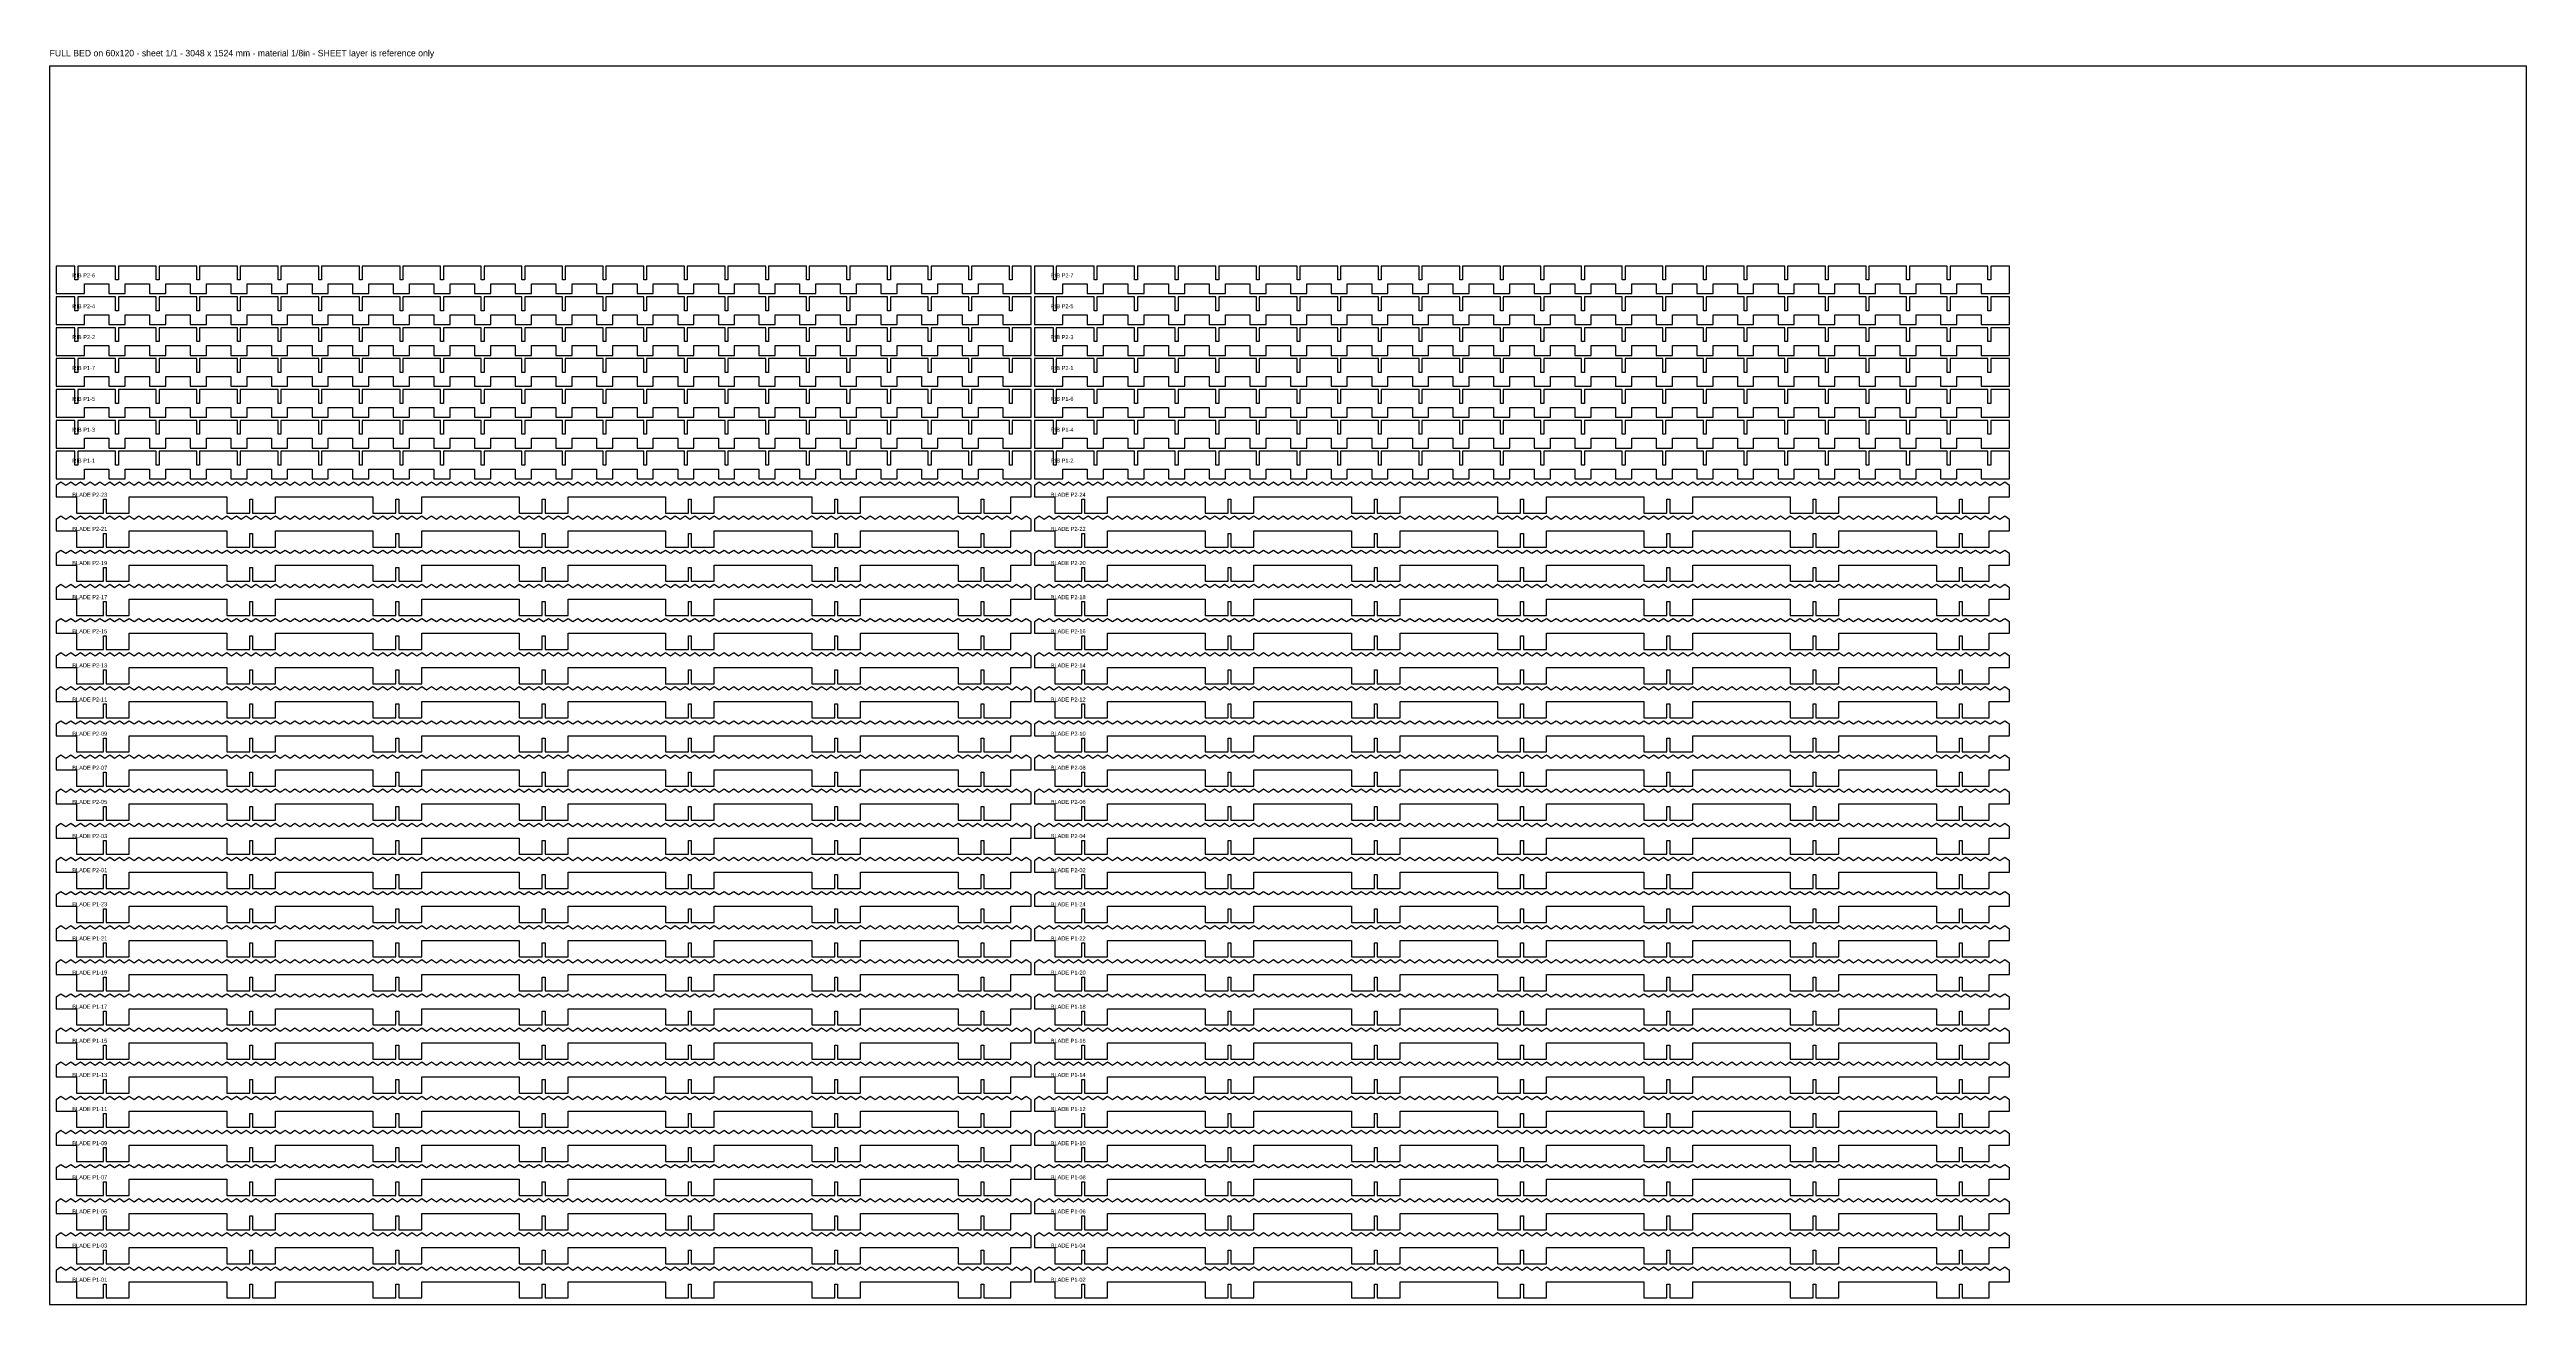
# Model space of a CAD drawing. Header units: millimetres. Extents: x 0 to 3048, y 0 to 1544.
import ezdxf

# ---------------------------------------------------------------- set-up
doc = ezdxf.new("R2010")
doc.units = ezdxf.units.MM
for name, color, linetype in [('CUT', 1, 'Continuous'), ('LABELS', 3, 'Continuous'), ('SHEET', 8, 'Continuous')]:
    doc.layers.add(name, color=color, linetype=linetype)

msp = doc.modelspace()

# ---------------------------------------------------------------- linework, layer by layer
at = {"layer": 'CUT'}
for points in [[(8, 1244), (43, 1244), (43, 1256), (73, 1256), (73, 1244), (93, 1244), (93, 1256), (123, 1256), (123, 1244), (143, 1244), (143, 1256), (173, 1256), (173, 1244), (193, 1244), (193, 1256), (223, 1256), (223, 1244), (243, 1244), (243, 1256), (273, 1256), (273, 1244), (293, 1244), (293, 1256), (323, 1256), (323, 1244), (343, 1244), (343, 1256), (373, 1256), (373, 1244), (393, 1244), (393, 1256), (423, 1256), (423, 1244), (443, 1244), (443, 1256), (473, 1256), (473, 1244), (493, 1244), (493, 1256), (523, 1256), (523, 1244), (543, 1244), (543, 1256), (573, 1256), (573, 1244), (593, 1244), (593, 1256), (623, 1256), (623, 1244), (643, 1244), (643, 1256), (673, 1256), (673, 1244), (693, 1244), (693, 1256), (723, 1256), (723, 1244), (743, 1244), (743, 1256), (773, 1256), (773, 1244), (793, 1244), (793, 1256), (823, 1256), (823, 1244), (843, 1244), (843, 1256), (873, 1256), (873, 1244), (893, 1244), (893, 1256), (923, 1256), (923, 1244), (943, 1244), (943, 1256), (973, 1256), (973, 1244), (993, 1244), (993, 1256), (1023, 1256), (1023, 1244), (1043, 1244), (1043, 1256), (1073, 1256), (1073, 1244), (1093, 1244), (1093, 1256), (1123, 1256), (1123, 1244), (1143, 1244), (1143, 1256), (1173, 1256), (1173, 1244), (1208, 1244), (1208, 1278), (1184.7, 1278), (1184.7, 1261), (1181.3, 1261), (1181.3, 1278), (1134.7, 1278), (1134.7, 1261), (1131.3, 1261), (1131.3, 1278), (1084.7, 1278), (1084.7, 1261), (1081.3, 1261), (1081.3, 1278), (1034.7, 1278), (1034.7, 1261), (1031.3, 1261), (1031.3, 1278), (984.7, 1278), (984.7, 1261), (981.3, 1261), (981.3, 1278), (934.7, 1278), (934.7, 1261), (931.3, 1261), (931.3, 1278), (884.7, 1278), (884.7, 1261), (881.3, 1261), (881.3, 1278), (834.7, 1278), (834.7, 1261), (831.3, 1261), (831.3, 1278), (784.7, 1278), (784.7, 1261), (781.3, 1261), (781.3, 1278), (734.7, 1278), (734.7, 1261), (731.3, 1261), (731.3, 1278), (684.7, 1278), (684.7, 1261), (681.3, 1261), (681.3, 1278), (634.7, 1278), (634.7, 1261), (631.3, 1261), (631.3, 1278), (584.7, 1278), (584.7, 1261), (581.3, 1261), (581.3, 1278), (534.7, 1278), (534.7, 1261), (531.3, 1261), (531.3, 1278), (484.7, 1278), (484.7, 1261), (481.3, 1261), (481.3, 1278), (434.7, 1278), (434.7, 1261), (431.3, 1261), (431.3, 1278), (384.7, 1278), (384.7, 1261), (381.3, 1261), (381.3, 1278), (334.7, 1278), (334.7, 1261), (331.3, 1261), (331.3, 1278), (284.7, 1278), (284.7, 1261), (281.3, 1261), (281.3, 1278), (234.7, 1278), (234.7, 1261), (231.3, 1261), (231.3, 1278), (184.7, 1278), (184.7, 1261), (181.3, 1261), (181.3, 1278), (134.7, 1278), (134.7, 1261), (131.3, 1261), (131.3, 1278), (84.7, 1278), (84.7, 1261), (81.3, 1261), (81.3, 1278), (34.7, 1278), (34.7, 1261), (31.3, 1261), (31.3, 1278), (8, 1278)], [(1212, 1244), (1247, 1244), (1247, 1256), (1277, 1256), (1277, 1244), (1297, 1244), (1297, 1256), (1327, 1256), (1327, 1244), (1347, 1244), (1347, 1256), (1377, 1256), (1377, 1244), (1397, 1244), (1397, 1256), (1427, 1256), (1427, 1244), (1447, 1244), (1447, 1256), (1477, 1256), (1477, 1244), (1497, 1244), (1497, 1256), (1527, 1256), (1527, 1244), (1547, 1244), (1547, 1256), (1577, 1256), (1577, 1244), (1597, 1244), (1597, 1256), (1627, 1256), (1627, 1244), (1647, 1244), (1647, 1256), (1677, 1256), (1677, 1244), (1697, 1244), (1697, 1256), (1727, 1256), (1727, 1244), (1747, 1244), (1747, 1256), (1777, 1256), (1777, 1244), (1797, 1244), (1797, 1256), (1827, 1256), (1827, 1244), (1847, 1244), (1847, 1256), (1877, 1256), (1877, 1244), (1897, 1244), (1897, 1256), (1927, 1256), (1927, 1244), (1947, 1244), (1947, 1256), (1977, 1256), (1977, 1244), (1997, 1244), (1997, 1256), (2027, 1256), (2027, 1244), (2047, 1244), (2047, 1256), (2077, 1256), (2077, 1244), (2097, 1244), (2097, 1256), (2127, 1256), (2127, 1244), (2147, 1244), (2147, 1256), (2177, 1256), (2177, 1244), (2197, 1244), (2197, 1256), (2227, 1256), (2227, 1244), (2247, 1244), (2247, 1256), (2277, 1256), (2277, 1244), (2297, 1244), (2297, 1256), (2327, 1256), (2327, 1244), (2347, 1244), (2347, 1256), (2377, 1256), (2377, 1244), (2412, 1244), (2412, 1278), (2388.7, 1278), (2388.7, 1261), (2385.3, 1261), (2385.3, 1278), (2338.7, 1278), (2338.7, 1261), (2335.3, 1261), (2335.3, 1278), (2288.7, 1278), (2288.7, 1261), (2285.3, 1261), (2285.3, 1278), (2238.7, 1278), (2238.7, 1261), (2235.3, 1261), (2235.3, 1278), (2188.7, 1278), (2188.7, 1261), (2185.3, 1261), (2185.3, 1278), (2138.7, 1278), (2138.7, 1261), (2135.3, 1261), (2135.3, 1278), (2088.7, 1278), (2088.7, 1261), (2085.3, 1261), (2085.3, 1278), (2038.7, 1278), (2038.7, 1261), (2035.3, 1261), (2035.3, 1278), (1988.7, 1278), (1988.7, 1261), (1985.3, 1261), (1985.3, 1278), (1938.7, 1278), (1938.7, 1261), (1935.3, 1261), (1935.3, 1278), (1888.7, 1278), (1888.7, 1261), (1885.3, 1261), (1885.3, 1278), (1838.7, 1278), (1838.7, 1261), (1835.3, 1261), (1835.3, 1278), (1788.7, 1278), (1788.7, 1261), (1785.3, 1261), (1785.3, 1278), (1738.7, 1278), (1738.7, 1261), (1735.3, 1261), (1735.3, 1278), (1688.7, 1278), (1688.7, 1261), (1685.3, 1261), (1685.3, 1278), (1638.7, 1278), (1638.7, 1261), (1635.3, 1261), (1635.3, 1278), (1588.7, 1278), (1588.7, 1261), (1585.3, 1261), (1585.3, 1278), (1538.7, 1278), (1538.7, 1261), (1535.3, 1261), (1535.3, 1278), (1488.7, 1278), (1488.7, 1261), (1485.3, 1261), (1485.3, 1278), (1438.7, 1278), (1438.7, 1261), (1435.3, 1261), (1435.3, 1278), (1388.7, 1278), (1388.7, 1261), (1385.3, 1261), (1385.3, 1278), (1338.7, 1278), (1338.7, 1261), (1335.3, 1261), (1335.3, 1278), (1288.7, 1278), (1288.7, 1261), (1285.3, 1261), (1285.3, 1278), (1238.7, 1278), (1238.7, 1261), (1235.3, 1261), (1235.3, 1278), (1212, 1278)], [(8, 1206), (43, 1206), (43, 1218), (73, 1218), (73, 1206), (93, 1206), (93, 1218), (123, 1218), (123, 1206), (143, 1206), (143, 1218), (173, 1218), (173, 1206), (193, 1206), (193, 1218), (223, 1218), (223, 1206), (243, 1206), (243, 1218), (273, 1218), (273, 1206), (293, 1206), (293, 1218), (323, 1218), (323, 1206), (343, 1206), (343, 1218), (373, 1218), (373, 1206), (393, 1206), (393, 1218), (423, 1218), (423, 1206), (443, 1206), (443, 1218), (473, 1218), (473, 1206), (493, 1206), (493, 1218), (523, 1218), (523, 1206), (543, 1206), (543, 1218), (573, 1218), (573, 1206), (593, 1206), (593, 1218), (623, 1218), (623, 1206), (643, 1206), (643, 1218), (673, 1218), (673, 1206), (693, 1206), (693, 1218), (723, 1218), (723, 1206), (743, 1206), (743, 1218), (773, 1218), (773, 1206), (793, 1206), (793, 1218), (823, 1218), (823, 1206), (843, 1206), (843, 1218), (873, 1218), (873, 1206), (893, 1206), (893, 1218), (923, 1218), (923, 1206), (943, 1206), (943, 1218), (973, 1218), (973, 1206), (993, 1206), (993, 1218), (1023, 1218), (1023, 1206), (1043, 1206), (1043, 1218), (1073, 1218), (1073, 1206), (1093, 1206), (1093, 1218), (1123, 1218), (1123, 1206), (1143, 1206), (1143, 1218), (1173, 1218), (1173, 1206), (1208, 1206), (1208, 1240), (1184.7, 1240), (1184.7, 1223), (1181.3, 1223), (1181.3, 1240), (1134.7, 1240), (1134.7, 1223), (1131.3, 1223), (1131.3, 1240), (1084.7, 1240), (1084.7, 1223), (1081.3, 1223), (1081.3, 1240), (1034.7, 1240), (1034.7, 1223), (1031.3, 1223), (1031.3, 1240), (984.7, 1240), (984.7, 1223), (981.3, 1223), (981.3, 1240), (934.7, 1240), (934.7, 1223), (931.3, 1223), (931.3, 1240), (884.7, 1240), (884.7, 1223), (881.3, 1223), (881.3, 1240), (834.7, 1240), (834.7, 1223), (831.3, 1223), (831.3, 1240), (784.7, 1240), (784.7, 1223), (781.3, 1223), (781.3, 1240), (734.7, 1240), (734.7, 1223), (731.3, 1223), (731.3, 1240), (684.7, 1240), (684.7, 1223), (681.3, 1223), (681.3, 1240), (634.7, 1240), (634.7, 1223), (631.3, 1223), (631.3, 1240), (584.7, 1240), (584.7, 1223), (581.3, 1223), (581.3, 1240), (534.7, 1240), (534.7, 1223), (531.3, 1223), (531.3, 1240), (484.7, 1240), (484.7, 1223), (481.3, 1223), (481.3, 1240), (434.7, 1240), (434.7, 1223), (431.3, 1223), (431.3, 1240), (384.7, 1240), (384.7, 1223), (381.3, 1223), (381.3, 1240), (334.7, 1240), (334.7, 1223), (331.3, 1223), (331.3, 1240), (284.7, 1240), (284.7, 1223), (281.3, 1223), (281.3, 1240), (234.7, 1240), (234.7, 1223), (231.3, 1223), (231.3, 1240), (184.7, 1240), (184.7, 1223), (181.3, 1223), (181.3, 1240), (134.7, 1240), (134.7, 1223), (131.3, 1223), (131.3, 1240), (84.7, 1240), (84.7, 1223), (81.3, 1223), (81.3, 1240), (34.7, 1240), (34.7, 1223), (31.3, 1223), (31.3, 1240), (8, 1240)], [(1212, 1206), (1247, 1206), (1247, 1218), (1277, 1218), (1277, 1206), (1297, 1206), (1297, 1218), (1327, 1218), (1327, 1206), (1347, 1206), (1347, 1218), (1377, 1218), (1377, 1206), (1397, 1206), (1397, 1218), (1427, 1218), (1427, 1206), (1447, 1206), (1447, 1218), (1477, 1218), (1477, 1206), (1497, 1206), (1497, 1218), (1527, 1218), (1527, 1206), (1547, 1206), (1547, 1218), (1577, 1218), (1577, 1206), (1597, 1206), (1597, 1218), (1627, 1218), (1627, 1206), (1647, 1206), (1647, 1218), (1677, 1218), (1677, 1206), (1697, 1206), (1697, 1218), (1727, 1218), (1727, 1206), (1747, 1206), (1747, 1218), (1777, 1218), (1777, 1206), (1797, 1206), (1797, 1218), (1827, 1218), (1827, 1206), (1847, 1206), (1847, 1218), (1877, 1218), (1877, 1206), (1897, 1206), (1897, 1218), (1927, 1218), (1927, 1206), (1947, 1206), (1947, 1218), (1977, 1218), (1977, 1206), (1997, 1206), (1997, 1218), (2027, 1218), (2027, 1206), (2047, 1206), (2047, 1218), (2077, 1218), (2077, 1206), (2097, 1206), (2097, 1218), (2127, 1218), (2127, 1206), (2147, 1206), (2147, 1218), (2177, 1218), (2177, 1206), (2197, 1206), (2197, 1218), (2227, 1218), (2227, 1206), (2247, 1206), (2247, 1218), (2277, 1218), (2277, 1206), (2297, 1206), (2297, 1218), (2327, 1218), (2327, 1206), (2347, 1206), (2347, 1218), (2377, 1218), (2377, 1206), (2412, 1206), (2412, 1240), (2388.7, 1240), (2388.7, 1223), (2385.3, 1223), (2385.3, 1240), (2338.7, 1240), (2338.7, 1223), (2335.3, 1223), (2335.3, 1240), (2288.7, 1240), (2288.7, 1223), (2285.3, 1223), (2285.3, 1240), (2238.7, 1240), (2238.7, 1223), (2235.3, 1223), (2235.3, 1240), (2188.7, 1240), (2188.7, 1223), (2185.3, 1223), (2185.3, 1240), (2138.7, 1240), (2138.7, 1223), (2135.3, 1223), (2135.3, 1240), (2088.7, 1240), (2088.7, 1223), (2085.3, 1223), (2085.3, 1240), (2038.7, 1240), (2038.7, 1223), (2035.3, 1223), (2035.3, 1240), (1988.7, 1240), (1988.7, 1223), (1985.3, 1223), (1985.3, 1240), (1938.7, 1240), (1938.7, 1223), (1935.3, 1223), (1935.3, 1240), (1888.7, 1240), (1888.7, 1223), (1885.3, 1223), (1885.3, 1240), (1838.7, 1240), (1838.7, 1223), (1835.3, 1223), (1835.3, 1240), (1788.7, 1240), (1788.7, 1223), (1785.3, 1223), (1785.3, 1240), (1738.7, 1240), (1738.7, 1223), (1735.3, 1223), (1735.3, 1240), (1688.7, 1240), (1688.7, 1223), (1685.3, 1223), (1685.3, 1240), (1638.7, 1240), (1638.7, 1223), (1635.3, 1223), (1635.3, 1240), (1588.7, 1240), (1588.7, 1223), (1585.3, 1223), (1585.3, 1240), (1538.7, 1240), (1538.7, 1223), (1535.3, 1223), (1535.3, 1240), (1488.7, 1240), (1488.7, 1223), (1485.3, 1223), (1485.3, 1240), (1438.7, 1240), (1438.7, 1223), (1435.3, 1223), (1435.3, 1240), (1388.7, 1240), (1388.7, 1223), (1385.3, 1223), (1385.3, 1240), (1338.7, 1240), (1338.7, 1223), (1335.3, 1223), (1335.3, 1240), (1288.7, 1240), (1288.7, 1223), (1285.3, 1223), (1285.3, 1240), (1238.7, 1240), (1238.7, 1223), (1235.3, 1223), (1235.3, 1240), (1212, 1240)], [(8, 1168), (43, 1168), (43, 1180), (73, 1180), (73, 1168), (93, 1168), (93, 1180), (123, 1180), (123, 1168), (143, 1168), (143, 1180), (173, 1180), (173, 1168), (193, 1168), (193, 1180), (223, 1180), (223, 1168), (243, 1168), (243, 1180), (273, 1180), (273, 1168), (293, 1168), (293, 1180), (323, 1180), (323, 1168), (343, 1168), (343, 1180), (373, 1180), (373, 1168), (393, 1168), (393, 1180), (423, 1180), (423, 1168), (443, 1168), (443, 1180), (473, 1180), (473, 1168), (493, 1168), (493, 1180), (523, 1180), (523, 1168), (543, 1168), (543, 1180), (573, 1180), (573, 1168), (593, 1168), (593, 1180), (623, 1180), (623, 1168), (643, 1168), (643, 1180), (673, 1180), (673, 1168), (693, 1168), (693, 1180), (723, 1180), (723, 1168), (743, 1168), (743, 1180), (773, 1180), (773, 1168), (793, 1168), (793, 1180), (823, 1180), (823, 1168), (843, 1168), (843, 1180), (873, 1180), (873, 1168), (893, 1168), (893, 1180), (923, 1180), (923, 1168), (943, 1168), (943, 1180), (973, 1180), (973, 1168), (993, 1168), (993, 1180), (1023, 1180), (1023, 1168), (1043, 1168), (1043, 1180), (1073, 1180), (1073, 1168), (1093, 1168), (1093, 1180), (1123, 1180), (1123, 1168), (1143, 1168), (1143, 1180), (1173, 1180), (1173, 1168), (1208, 1168), (1208, 1202), (1184.7, 1202), (1184.7, 1185), (1181.3, 1185), (1181.3, 1202), (1134.7, 1202), (1134.7, 1185), (1131.3, 1185), (1131.3, 1202), (1084.7, 1202), (1084.7, 1185), (1081.3, 1185), (1081.3, 1202), (1034.7, 1202), (1034.7, 1185), (1031.3, 1185), (1031.3, 1202), (984.7, 1202), (984.7, 1185), (981.3, 1185), (981.3, 1202), (934.7, 1202), (934.7, 1185), (931.3, 1185), (931.3, 1202), (884.7, 1202), (884.7, 1185), (881.3, 1185), (881.3, 1202), (834.7, 1202), (834.7, 1185), (831.3, 1185), (831.3, 1202), (784.7, 1202), (784.7, 1185), (781.3, 1185), (781.3, 1202), (734.7, 1202), (734.7, 1185), (731.3, 1185), (731.3, 1202), (684.7, 1202), (684.7, 1185), (681.3, 1185), (681.3, 1202), (634.7, 1202), (634.7, 1185), (631.3, 1185), (631.3, 1202), (584.7, 1202), (584.7, 1185), (581.3, 1185), (581.3, 1202), (534.7, 1202), (534.7, 1185), (531.3, 1185), (531.3, 1202), (484.7, 1202), (484.7, 1185), (481.3, 1185), (481.3, 1202), (434.7, 1202), (434.7, 1185), (431.3, 1185), (431.3, 1202), (384.7, 1202), (384.7, 1185), (381.3, 1185), (381.3, 1202), (334.7, 1202), (334.7, 1185), (331.3, 1185), (331.3, 1202), (284.7, 1202), (284.7, 1185), (281.3, 1185), (281.3, 1202), (234.7, 1202), (234.7, 1185), (231.3, 1185), (231.3, 1202), (184.7, 1202), (184.7, 1185), (181.3, 1185), (181.3, 1202), (134.7, 1202), (134.7, 1185), (131.3, 1185), (131.3, 1202), (84.7, 1202), (84.7, 1185), (81.3, 1185), (81.3, 1202), (34.7, 1202), (34.7, 1185), (31.3, 1185), (31.3, 1202), (8, 1202)], [(1212, 1168), (1247, 1168), (1247, 1180), (1277, 1180), (1277, 1168), (1297, 1168), (1297, 1180), (1327, 1180), (1327, 1168), (1347, 1168), (1347, 1180), (1377, 1180), (1377, 1168), (1397, 1168), (1397, 1180), (1427, 1180), (1427, 1168), (1447, 1168), (1447, 1180), (1477, 1180), (1477, 1168), (1497, 1168), (1497, 1180), (1527, 1180), (1527, 1168), (1547, 1168), (1547, 1180), (1577, 1180), (1577, 1168), (1597, 1168), (1597, 1180), (1627, 1180), (1627, 1168), (1647, 1168), (1647, 1180), (1677, 1180), (1677, 1168), (1697, 1168), (1697, 1180), (1727, 1180), (1727, 1168), (1747, 1168), (1747, 1180), (1777, 1180), (1777, 1168), (1797, 1168), (1797, 1180), (1827, 1180), (1827, 1168), (1847, 1168), (1847, 1180), (1877, 1180), (1877, 1168), (1897, 1168), (1897, 1180), (1927, 1180), (1927, 1168), (1947, 1168), (1947, 1180), (1977, 1180), (1977, 1168), (1997, 1168), (1997, 1180), (2027, 1180), (2027, 1168), (2047, 1168), (2047, 1180), (2077, 1180), (2077, 1168), (2097, 1168), (2097, 1180), (2127, 1180), (2127, 1168), (2147, 1168), (2147, 1180), (2177, 1180), (2177, 1168), (2197, 1168), (2197, 1180), (2227, 1180), (2227, 1168), (2247, 1168), (2247, 1180), (2277, 1180), (2277, 1168), (2297, 1168), (2297, 1180), (2327, 1180), (2327, 1168), (2347, 1168), (2347, 1180), (2377, 1180), (2377, 1168), (2412, 1168), (2412, 1202), (2388.7, 1202), (2388.7, 1185), (2385.3, 1185), (2385.3, 1202), (2338.7, 1202), (2338.7, 1185), (2335.3, 1185), (2335.3, 1202), (2288.7, 1202), (2288.7, 1185), (2285.3, 1185), (2285.3, 1202), (2238.7, 1202), (2238.7, 1185), (2235.3, 1185), (2235.3, 1202), (2188.7, 1202), (2188.7, 1185), (2185.3, 1185), (2185.3, 1202), (2138.7, 1202), (2138.7, 1185), (2135.3, 1185), (2135.3, 1202), (2088.7, 1202), (2088.7, 1185), (2085.3, 1185), (2085.3, 1202), (2038.7, 1202), (2038.7, 1185), (2035.3, 1185), (2035.3, 1202), (1988.7, 1202), (1988.7, 1185), (1985.3, 1185), (1985.3, 1202), (1938.7, 1202), (1938.7, 1185), (1935.3, 1185), (1935.3, 1202), (1888.7, 1202), (1888.7, 1185), (1885.3, 1185), (1885.3, 1202), (1838.7, 1202), (1838.7, 1185), (1835.3, 1185), (1835.3, 1202), (1788.7, 1202), (1788.7, 1185), (1785.3, 1185), (1785.3, 1202), (1738.7, 1202), (1738.7, 1185), (1735.3, 1185), (1735.3, 1202), (1688.7, 1202), (1688.7, 1185), (1685.3, 1185), (1685.3, 1202), (1638.7, 1202), (1638.7, 1185), (1635.3, 1185), (1635.3, 1202), (1588.7, 1202), (1588.7, 1185), (1585.3, 1185), (1585.3, 1202), (1538.7, 1202), (1538.7, 1185), (1535.3, 1185), (1535.3, 1202), (1488.7, 1202), (1488.7, 1185), (1485.3, 1185), (1485.3, 1202), (1438.7, 1202), (1438.7, 1185), (1435.3, 1185), (1435.3, 1202), (1388.7, 1202), (1388.7, 1185), (1385.3, 1185), (1385.3, 1202), (1338.7, 1202), (1338.7, 1185), (1335.3, 1185), (1335.3, 1202), (1288.7, 1202), (1288.7, 1185), (1285.3, 1185), (1285.3, 1202), (1238.7, 1202), (1238.7, 1185), (1235.3, 1185), (1235.3, 1202), (1212, 1202)], [(8, 1130), (43, 1130), (43, 1142), (73, 1142), (73, 1130), (93, 1130), (93, 1142), (123, 1142), (123, 1130), (143, 1130), (143, 1142), (173, 1142), (173, 1130), (193, 1130), (193, 1142), (223, 1142), (223, 1130), (243, 1130), (243, 1142), (273, 1142), (273, 1130), (293, 1130), (293, 1142), (323, 1142), (323, 1130), (343, 1130), (343, 1142), (373, 1142), (373, 1130), (393, 1130), (393, 1142), (423, 1142), (423, 1130), (443, 1130), (443, 1142), (473, 1142), (473, 1130), (493, 1130), (493, 1142), (523, 1142), (523, 1130), (543, 1130), (543, 1142), (573, 1142), (573, 1130), (593, 1130), (593, 1142), (623, 1142), (623, 1130), (643, 1130), (643, 1142), (673, 1142), (673, 1130), (693, 1130), (693, 1142), (723, 1142), (723, 1130), (743, 1130), (743, 1142), (773, 1142), (773, 1130), (793, 1130), (793, 1142), (823, 1142), (823, 1130), (843, 1130), (843, 1142), (873, 1142), (873, 1130), (893, 1130), (893, 1142), (923, 1142), (923, 1130), (943, 1130), (943, 1142), (973, 1142), (973, 1130), (993, 1130), (993, 1142), (1023, 1142), (1023, 1130), (1043, 1130), (1043, 1142), (1073, 1142), (1073, 1130), (1093, 1130), (1093, 1142), (1123, 1142), (1123, 1130), (1143, 1130), (1143, 1142), (1173, 1142), (1173, 1130), (1208, 1130), (1208, 1164), (1184.7, 1164), (1184.7, 1147), (1181.3, 1147), (1181.3, 1164), (1134.7, 1164), (1134.7, 1147), (1131.3, 1147), (1131.3, 1164), (1084.7, 1164), (1084.7, 1147), (1081.3, 1147), (1081.3, 1164), (1034.7, 1164), (1034.7, 1147), (1031.3, 1147), (1031.3, 1164), (984.7, 1164), (984.7, 1147), (981.3, 1147), (981.3, 1164), (934.7, 1164), (934.7, 1147), (931.3, 1147), (931.3, 1164), (884.7, 1164), (884.7, 1147), (881.3, 1147), (881.3, 1164), (834.7, 1164), (834.7, 1147), (831.3, 1147), (831.3, 1164), (784.7, 1164), (784.7, 1147), (781.3, 1147), (781.3, 1164), (734.7, 1164), (734.7, 1147), (731.3, 1147), (731.3, 1164), (684.7, 1164), (684.7, 1147), (681.3, 1147), (681.3, 1164), (634.7, 1164), (634.7, 1147), (631.3, 1147), (631.3, 1164), (584.7, 1164), (584.7, 1147), (581.3, 1147), (581.3, 1164), (534.7, 1164), (534.7, 1147), (531.3, 1147), (531.3, 1164), (484.7, 1164), (484.7, 1147), (481.3, 1147), (481.3, 1164), (434.7, 1164), (434.7, 1147), (431.3, 1147), (431.3, 1164), (384.7, 1164), (384.7, 1147), (381.3, 1147), (381.3, 1164), (334.7, 1164), (334.7, 1147), (331.3, 1147), (331.3, 1164), (284.7, 1164), (284.7, 1147), (281.3, 1147), (281.3, 1164), (234.7, 1164), (234.7, 1147), (231.3, 1147), (231.3, 1164), (184.7, 1164), (184.7, 1147), (181.3, 1147), (181.3, 1164), (134.7, 1164), (134.7, 1147), (131.3, 1147), (131.3, 1164), (84.7, 1164), (84.7, 1147), (81.3, 1147), (81.3, 1164), (34.7, 1164), (34.7, 1147), (31.3, 1147), (31.3, 1164), (8, 1164)], [(1212, 1130), (1247, 1130), (1247, 1142), (1277, 1142), (1277, 1130), (1297, 1130), (1297, 1142), (1327, 1142), (1327, 1130), (1347, 1130), (1347, 1142), (1377, 1142), (1377, 1130), (1397, 1130), (1397, 1142), (1427, 1142), (1427, 1130), (1447, 1130), (1447, 1142), (1477, 1142), (1477, 1130), (1497, 1130), (1497, 1142), (1527, 1142), (1527, 1130), (1547, 1130), (1547, 1142), (1577, 1142), (1577, 1130), (1597, 1130), (1597, 1142), (1627, 1142), (1627, 1130), (1647, 1130), (1647, 1142), (1677, 1142), (1677, 1130), (1697, 1130), (1697, 1142), (1727, 1142), (1727, 1130), (1747, 1130), (1747, 1142), (1777, 1142), (1777, 1130), (1797, 1130), (1797, 1142), (1827, 1142), (1827, 1130), (1847, 1130), (1847, 1142), (1877, 1142), (1877, 1130), (1897, 1130), (1897, 1142), (1927, 1142), (1927, 1130), (1947, 1130), (1947, 1142), (1977, 1142), (1977, 1130), (1997, 1130), (1997, 1142), (2027, 1142), (2027, 1130), (2047, 1130), (2047, 1142), (2077, 1142), (2077, 1130), (2097, 1130), (2097, 1142), (2127, 1142), (2127, 1130), (2147, 1130), (2147, 1142), (2177, 1142), (2177, 1130), (2197, 1130), (2197, 1142), (2227, 1142), (2227, 1130), (2247, 1130), (2247, 1142), (2277, 1142), (2277, 1130), (2297, 1130), (2297, 1142), (2327, 1142), (2327, 1130), (2347, 1130), (2347, 1142), (2377, 1142), (2377, 1130), (2412, 1130), (2412, 1164), (2388.7, 1164), (2388.7, 1147), (2385.3, 1147), (2385.3, 1164), (2338.7, 1164), (2338.7, 1147), (2335.3, 1147), (2335.3, 1164), (2288.7, 1164), (2288.7, 1147), (2285.3, 1147), (2285.3, 1164), (2238.7, 1164), (2238.7, 1147), (2235.3, 1147), (2235.3, 1164), (2188.7, 1164), (2188.7, 1147), (2185.3, 1147), (2185.3, 1164), (2138.7, 1164), (2138.7, 1147), (2135.3, 1147), (2135.3, 1164), (2088.7, 1164), (2088.7, 1147), (2085.3, 1147), (2085.3, 1164), (2038.7, 1164), (2038.7, 1147), (2035.3, 1147), (2035.3, 1164), (1988.7, 1164), (1988.7, 1147), (1985.3, 1147), (1985.3, 1164), (1938.7, 1164), (1938.7, 1147), (1935.3, 1147), (1935.3, 1164), (1888.7, 1164), (1888.7, 1147), (1885.3, 1147), (1885.3, 1164), (1838.7, 1164), (1838.7, 1147), (1835.3, 1147), (1835.3, 1164), (1788.7, 1164), (1788.7, 1147), (1785.3, 1147), (1785.3, 1164), (1738.7, 1164), (1738.7, 1147), (1735.3, 1147), (1735.3, 1164), (1688.7, 1164), (1688.7, 1147), (1685.3, 1147), (1685.3, 1164), (1638.7, 1164), (1638.7, 1147), (1635.3, 1147), (1635.3, 1164), (1588.7, 1164), (1588.7, 1147), (1585.3, 1147), (1585.3, 1164), (1538.7, 1164), (1538.7, 1147), (1535.3, 1147), (1535.3, 1164), (1488.7, 1164), (1488.7, 1147), (1485.3, 1147), (1485.3, 1164), (1438.7, 1164), (1438.7, 1147), (1435.3, 1147), (1435.3, 1164), (1388.7, 1164), (1388.7, 1147), (1385.3, 1147), (1385.3, 1164), (1338.7, 1164), (1338.7, 1147), (1335.3, 1147), (1335.3, 1164), (1288.7, 1164), (1288.7, 1147), (1285.3, 1147), (1285.3, 1164), (1238.7, 1164), (1238.7, 1147), (1235.3, 1147), (1235.3, 1164), (1212, 1164)], [(8, 1092), (43, 1092), (43, 1104), (73, 1104), (73, 1092), (93, 1092), (93, 1104), (123, 1104), (123, 1092), (143, 1092), (143, 1104), (173, 1104), (173, 1092), (193, 1092), (193, 1104), (223, 1104), (223, 1092), (243, 1092), (243, 1104), (273, 1104), (273, 1092), (293, 1092), (293, 1104), (323, 1104), (323, 1092), (343, 1092), (343, 1104), (373, 1104), (373, 1092), (393, 1092), (393, 1104), (423, 1104), (423, 1092), (443, 1092), (443, 1104), (473, 1104), (473, 1092), (493, 1092), (493, 1104), (523, 1104), (523, 1092), (543, 1092), (543, 1104), (573, 1104), (573, 1092), (593, 1092), (593, 1104), (623, 1104), (623, 1092), (643, 1092), (643, 1104), (673, 1104), (673, 1092), (693, 1092), (693, 1104), (723, 1104), (723, 1092), (743, 1092), (743, 1104), (773, 1104), (773, 1092), (793, 1092), (793, 1104), (823, 1104), (823, 1092), (843, 1092), (843, 1104), (873, 1104), (873, 1092), (893, 1092), (893, 1104), (923, 1104), (923, 1092), (943, 1092), (943, 1104), (973, 1104), (973, 1092), (993, 1092), (993, 1104), (1023, 1104), (1023, 1092), (1043, 1092), (1043, 1104), (1073, 1104), (1073, 1092), (1093, 1092), (1093, 1104), (1123, 1104), (1123, 1092), (1143, 1092), (1143, 1104), (1173, 1104), (1173, 1092), (1208, 1092), (1208, 1126), (1184.7, 1126), (1184.7, 1109), (1181.3, 1109), (1181.3, 1126), (1134.7, 1126), (1134.7, 1109), (1131.3, 1109), (1131.3, 1126), (1084.7, 1126), (1084.7, 1109), (1081.3, 1109), (1081.3, 1126), (1034.7, 1126), (1034.7, 1109), (1031.3, 1109), (1031.3, 1126), (984.7, 1126), (984.7, 1109), (981.3, 1109), (981.3, 1126), (934.7, 1126), (934.7, 1109), (931.3, 1109), (931.3, 1126), (884.7, 1126), (884.7, 1109), (881.3, 1109), (881.3, 1126), (834.7, 1126), (834.7, 1109), (831.3, 1109), (831.3, 1126), (784.7, 1126), (784.7, 1109), (781.3, 1109), (781.3, 1126), (734.7, 1126), (734.7, 1109), (731.3, 1109), (731.3, 1126), (684.7, 1126), (684.7, 1109), (681.3, 1109), (681.3, 1126), (634.7, 1126), (634.7, 1109), (631.3, 1109), (631.3, 1126), (584.7, 1126), (584.7, 1109), (581.3, 1109), (581.3, 1126), (534.7, 1126), (534.7, 1109), (531.3, 1109), (531.3, 1126), (484.7, 1126), (484.7, 1109), (481.3, 1109), (481.3, 1126), (434.7, 1126), (434.7, 1109), (431.3, 1109), (431.3, 1126), (384.7, 1126), (384.7, 1109), (381.3, 1109), (381.3, 1126), (334.7, 1126), (334.7, 1109), (331.3, 1109), (331.3, 1126), (284.7, 1126), (284.7, 1109), (281.3, 1109), (281.3, 1126), (234.7, 1126), (234.7, 1109), (231.3, 1109), (231.3, 1126), (184.7, 1126), (184.7, 1109), (181.3, 1109), (181.3, 1126), (134.7, 1126), (134.7, 1109), (131.3, 1109), (131.3, 1126), (84.7, 1126), (84.7, 1109), (81.3, 1109), (81.3, 1126), (34.7, 1126), (34.7, 1109), (31.3, 1109), (31.3, 1126), (8, 1126)], [(1212, 1092), (1247, 1092), (1247, 1104), (1277, 1104), (1277, 1092), (1297, 1092), (1297, 1104), (1327, 1104), (1327, 1092), (1347, 1092), (1347, 1104), (1377, 1104), (1377, 1092), (1397, 1092), (1397, 1104), (1427, 1104), (1427, 1092), (1447, 1092), (1447, 1104), (1477, 1104), (1477, 1092), (1497, 1092), (1497, 1104), (1527, 1104), (1527, 1092), (1547, 1092), (1547, 1104), (1577, 1104), (1577, 1092), (1597, 1092), (1597, 1104), (1627, 1104), (1627, 1092), (1647, 1092), (1647, 1104), (1677, 1104), (1677, 1092), (1697, 1092), (1697, 1104), (1727, 1104), (1727, 1092), (1747, 1092), (1747, 1104), (1777, 1104), (1777, 1092), (1797, 1092), (1797, 1104), (1827, 1104), (1827, 1092), (1847, 1092), (1847, 1104), (1877, 1104), (1877, 1092), (1897, 1092), (1897, 1104), (1927, 1104), (1927, 1092), (1947, 1092), (1947, 1104), (1977, 1104), (1977, 1092), (1997, 1092), (1997, 1104), (2027, 1104), (2027, 1092), (2047, 1092), (2047, 1104), (2077, 1104), (2077, 1092), (2097, 1092), (2097, 1104), (2127, 1104), (2127, 1092), (2147, 1092), (2147, 1104), (2177, 1104), (2177, 1092), (2197, 1092), (2197, 1104), (2227, 1104), (2227, 1092), (2247, 1092), (2247, 1104), (2277, 1104), (2277, 1092), (2297, 1092), (2297, 1104), (2327, 1104), (2327, 1092), (2347, 1092), (2347, 1104), (2377, 1104), (2377, 1092), (2412, 1092), (2412, 1126), (2388.7, 1126), (2388.7, 1109), (2385.3, 1109), (2385.3, 1126), (2338.7, 1126), (2338.7, 1109), (2335.3, 1109), (2335.3, 1126), (2288.7, 1126), (2288.7, 1109), (2285.3, 1109), (2285.3, 1126), (2238.7, 1126), (2238.7, 1109), (2235.3, 1109), (2235.3, 1126), (2188.7, 1126), (2188.7, 1109), (2185.3, 1109), (2185.3, 1126), (2138.7, 1126), (2138.7, 1109), (2135.3, 1109), (2135.3, 1126), (2088.7, 1126), (2088.7, 1109), (2085.3, 1109), (2085.3, 1126), (2038.7, 1126), (2038.7, 1109), (2035.3, 1109), (2035.3, 1126), (1988.7, 1126), (1988.7, 1109), (1985.3, 1109), (1985.3, 1126), (1938.7, 1126), (1938.7, 1109), (1935.3, 1109), (1935.3, 1126), (1888.7, 1126), (1888.7, 1109), (1885.3, 1109), (1885.3, 1126), (1838.7, 1126), (1838.7, 1109), (1835.3, 1109), (1835.3, 1126), (1788.7, 1126), (1788.7, 1109), (1785.3, 1109), (1785.3, 1126), (1738.7, 1126), (1738.7, 1109), (1735.3, 1109), (1735.3, 1126), (1688.7, 1126), (1688.7, 1109), (1685.3, 1109), (1685.3, 1126), (1638.7, 1126), (1638.7, 1109), (1635.3, 1109), (1635.3, 1126), (1588.7, 1126), (1588.7, 1109), (1585.3, 1109), (1585.3, 1126), (1538.7, 1126), (1538.7, 1109), (1535.3, 1109), (1535.3, 1126), (1488.7, 1126), (1488.7, 1109), (1485.3, 1109), (1485.3, 1126), (1438.7, 1126), (1438.7, 1109), (1435.3, 1109), (1435.3, 1126), (1388.7, 1126), (1388.7, 1109), (1385.3, 1109), (1385.3, 1126), (1338.7, 1126), (1338.7, 1109), (1335.3, 1109), (1335.3, 1126), (1288.7, 1126), (1288.7, 1109), (1285.3, 1109), (1285.3, 1126), (1238.7, 1126), (1238.7, 1109), (1235.3, 1109), (1235.3, 1126), (1212, 1126)], [(8, 1054), (43, 1054), (43, 1066), (73, 1066), (73, 1054), (93, 1054), (93, 1066), (123, 1066), (123, 1054), (143, 1054), (143, 1066), (173, 1066), (173, 1054), (193, 1054), (193, 1066), (223, 1066), (223, 1054), (243, 1054), (243, 1066), (273, 1066), (273, 1054), (293, 1054), (293, 1066), (323, 1066), (323, 1054), (343, 1054), (343, 1066), (373, 1066), (373, 1054), (393, 1054), (393, 1066), (423, 1066), (423, 1054), (443, 1054), (443, 1066), (473, 1066), (473, 1054), (493, 1054), (493, 1066), (523, 1066), (523, 1054), (543, 1054), (543, 1066), (573, 1066), (573, 1054), (593, 1054), (593, 1066), (623, 1066), (623, 1054), (643, 1054), (643, 1066), (673, 1066), (673, 1054), (693, 1054), (693, 1066), (723, 1066), (723, 1054), (743, 1054), (743, 1066), (773, 1066), (773, 1054), (793, 1054), (793, 1066), (823, 1066), (823, 1054), (843, 1054), (843, 1066), (873, 1066), (873, 1054), (893, 1054), (893, 1066), (923, 1066), (923, 1054), (943, 1054), (943, 1066), (973, 1066), (973, 1054), (993, 1054), (993, 1066), (1023, 1066), (1023, 1054), (1043, 1054), (1043, 1066), (1073, 1066), (1073, 1054), (1093, 1054), (1093, 1066), (1123, 1066), (1123, 1054), (1143, 1054), (1143, 1066), (1173, 1066), (1173, 1054), (1208, 1054), (1208, 1088), (1184.7, 1088), (1184.7, 1071), (1181.3, 1071), (1181.3, 1088), (1134.7, 1088), (1134.7, 1071), (1131.3, 1071), (1131.3, 1088), (1084.7, 1088), (1084.7, 1071), (1081.3, 1071), (1081.3, 1088), (1034.7, 1088), (1034.7, 1071), (1031.3, 1071), (1031.3, 1088), (984.7, 1088), (984.7, 1071), (981.3, 1071), (981.3, 1088), (934.7, 1088), (934.7, 1071), (931.3, 1071), (931.3, 1088), (884.7, 1088), (884.7, 1071), (881.3, 1071), (881.3, 1088), (834.7, 1088), (834.7, 1071), (831.3, 1071), (831.3, 1088), (784.7, 1088), (784.7, 1071), (781.3, 1071), (781.3, 1088), (734.7, 1088), (734.7, 1071), (731.3, 1071), (731.3, 1088), (684.7, 1088), (684.7, 1071), (681.3, 1071), (681.3, 1088), (634.7, 1088), (634.7, 1071), (631.3, 1071), (631.3, 1088), (584.7, 1088), (584.7, 1071), (581.3, 1071), (581.3, 1088), (534.7, 1088), (534.7, 1071), (531.3, 1071), (531.3, 1088), (484.7, 1088), (484.7, 1071), (481.3, 1071), (481.3, 1088), (434.7, 1088), (434.7, 1071), (431.3, 1071), (431.3, 1088), (384.7, 1088), (384.7, 1071), (381.3, 1071), (381.3, 1088), (334.7, 1088), (334.7, 1071), (331.3, 1071), (331.3, 1088), (284.7, 1088), (284.7, 1071), (281.3, 1071), (281.3, 1088), (234.7, 1088), (234.7, 1071), (231.3, 1071), (231.3, 1088), (184.7, 1088), (184.7, 1071), (181.3, 1071), (181.3, 1088), (134.7, 1088), (134.7, 1071), (131.3, 1071), (131.3, 1088), (84.7, 1088), (84.7, 1071), (81.3, 1071), (81.3, 1088), (34.7, 1088), (34.7, 1071), (31.3, 1071), (31.3, 1088), (8, 1088)], [(1212, 1054), (1247, 1054), (1247, 1066), (1277, 1066), (1277, 1054), (1297, 1054), (1297, 1066), (1327, 1066), (1327, 1054), (1347, 1054), (1347, 1066), (1377, 1066), (1377, 1054), (1397, 1054), (1397, 1066), (1427, 1066), (1427, 1054), (1447, 1054), (1447, 1066), (1477, 1066), (1477, 1054), (1497, 1054), (1497, 1066), (1527, 1066), (1527, 1054), (1547, 1054), (1547, 1066), (1577, 1066), (1577, 1054), (1597, 1054), (1597, 1066), (1627, 1066), (1627, 1054), (1647, 1054), (1647, 1066), (1677, 1066), (1677, 1054), (1697, 1054), (1697, 1066), (1727, 1066), (1727, 1054), (1747, 1054), (1747, 1066), (1777, 1066), (1777, 1054), (1797, 1054), (1797, 1066), (1827, 1066), (1827, 1054), (1847, 1054), (1847, 1066), (1877, 1066), (1877, 1054), (1897, 1054), (1897, 1066), (1927, 1066), (1927, 1054), (1947, 1054), (1947, 1066), (1977, 1066), (1977, 1054), (1997, 1054), (1997, 1066), (2027, 1066), (2027, 1054), (2047, 1054), (2047, 1066), (2077, 1066), (2077, 1054), (2097, 1054), (2097, 1066), (2127, 1066), (2127, 1054), (2147, 1054), (2147, 1066), (2177, 1066), (2177, 1054), (2197, 1054), (2197, 1066), (2227, 1066), (2227, 1054), (2247, 1054), (2247, 1066), (2277, 1066), (2277, 1054), (2297, 1054), (2297, 1066), (2327, 1066), (2327, 1054), (2347, 1054), (2347, 1066), (2377, 1066), (2377, 1054), (2412, 1054), (2412, 1088), (2388.7, 1088), (2388.7, 1071), (2385.3, 1071), (2385.3, 1088), (2338.7, 1088), (2338.7, 1071), (2335.3, 1071), (2335.3, 1088), (2288.7, 1088), (2288.7, 1071), (2285.3, 1071), (2285.3, 1088), (2238.7, 1088), (2238.7, 1071), (2235.3, 1071), (2235.3, 1088), (2188.7, 1088), (2188.7, 1071), (2185.3, 1071), (2185.3, 1088), (2138.7, 1088), (2138.7, 1071), (2135.3, 1071), (2135.3, 1088), (2088.7, 1088), (2088.7, 1071), (2085.3, 1071), (2085.3, 1088), (2038.7, 1088), (2038.7, 1071), (2035.3, 1071), (2035.3, 1088), (1988.7, 1088), (1988.7, 1071), (1985.3, 1071), (1985.3, 1088), (1938.7, 1088), (1938.7, 1071), (1935.3, 1071), (1935.3, 1088), (1888.7, 1088), (1888.7, 1071), (1885.3, 1071), (1885.3, 1088), (1838.7, 1088), (1838.7, 1071), (1835.3, 1071), (1835.3, 1088), (1788.7, 1088), (1788.7, 1071), (1785.3, 1071), (1785.3, 1088), (1738.7, 1088), (1738.7, 1071), (1735.3, 1071), (1735.3, 1088), (1688.7, 1088), (1688.7, 1071), (1685.3, 1071), (1685.3, 1088), (1638.7, 1088), (1638.7, 1071), (1635.3, 1071), (1635.3, 1088), (1588.7, 1088), (1588.7, 1071), (1585.3, 1071), (1585.3, 1088), (1538.7, 1088), (1538.7, 1071), (1535.3, 1071), (1535.3, 1088), (1488.7, 1088), (1488.7, 1071), (1485.3, 1071), (1485.3, 1088), (1438.7, 1088), (1438.7, 1071), (1435.3, 1071), (1435.3, 1088), (1388.7, 1088), (1388.7, 1071), (1385.3, 1071), (1385.3, 1088), (1338.7, 1088), (1338.7, 1071), (1335.3, 1071), (1335.3, 1088), (1288.7, 1088), (1288.7, 1071), (1285.3, 1071), (1285.3, 1088), (1238.7, 1088), (1238.7, 1071), (1235.3, 1071), (1235.3, 1088), (1212, 1088)], [(8, 1016), (43, 1016), (43, 1028), (73, 1028), (73, 1016), (93, 1016), (93, 1028), (123, 1028), (123, 1016), (143, 1016), (143, 1028), (173, 1028), (173, 1016), (193, 1016), (193, 1028), (223, 1028), (223, 1016), (243, 1016), (243, 1028), (273, 1028), (273, 1016), (293, 1016), (293, 1028), (323, 1028), (323, 1016), (343, 1016), (343, 1028), (373, 1028), (373, 1016), (393, 1016), (393, 1028), (423, 1028), (423, 1016), (443, 1016), (443, 1028), (473, 1028), (473, 1016), (493, 1016), (493, 1028), (523, 1028), (523, 1016), (543, 1016), (543, 1028), (573, 1028), (573, 1016), (593, 1016), (593, 1028), (623, 1028), (623, 1016), (643, 1016), (643, 1028), (673, 1028), (673, 1016), (693, 1016), (693, 1028), (723, 1028), (723, 1016), (743, 1016), (743, 1028), (773, 1028), (773, 1016), (793, 1016), (793, 1028), (823, 1028), (823, 1016), (843, 1016), (843, 1028), (873, 1028), (873, 1016), (893, 1016), (893, 1028), (923, 1028), (923, 1016), (943, 1016), (943, 1028), (973, 1028), (973, 1016), (993, 1016), (993, 1028), (1023, 1028), (1023, 1016), (1043, 1016), (1043, 1028), (1073, 1028), (1073, 1016), (1093, 1016), (1093, 1028), (1123, 1028), (1123, 1016), (1143, 1016), (1143, 1028), (1173, 1028), (1173, 1016), (1208, 1016), (1208, 1050), (1184.7, 1050), (1184.7, 1033), (1181.3, 1033), (1181.3, 1050), (1134.7, 1050), (1134.7, 1033), (1131.3, 1033), (1131.3, 1050), (1084.7, 1050), (1084.7, 1033), (1081.3, 1033), (1081.3, 1050), (1034.7, 1050), (1034.7, 1033), (1031.3, 1033), (1031.3, 1050), (984.7, 1050), (984.7, 1033), (981.3, 1033), (981.3, 1050), (934.7, 1050), (934.7, 1033), (931.3, 1033), (931.3, 1050), (884.7, 1050), (884.7, 1033), (881.3, 1033), (881.3, 1050), (834.7, 1050), (834.7, 1033), (831.3, 1033), (831.3, 1050), (784.7, 1050), (784.7, 1033), (781.3, 1033), (781.3, 1050), (734.7, 1050), (734.7, 1033), (731.3, 1033), (731.3, 1050), (684.7, 1050), (684.7, 1033), (681.3, 1033), (681.3, 1050), (634.7, 1050), (634.7, 1033), (631.3, 1033), (631.3, 1050), (584.7, 1050), (584.7, 1033), (581.3, 1033), (581.3, 1050), (534.7, 1050), (534.7, 1033), (531.3, 1033), (531.3, 1050), (484.7, 1050), (484.7, 1033), (481.3, 1033), (481.3, 1050), (434.7, 1050), (434.7, 1033), (431.3, 1033), (431.3, 1050), (384.7, 1050), (384.7, 1033), (381.3, 1033), (381.3, 1050), (334.7, 1050), (334.7, 1033), (331.3, 1033), (331.3, 1050), (284.7, 1050), (284.7, 1033), (281.3, 1033), (281.3, 1050), (234.7, 1050), (234.7, 1033), (231.3, 1033), (231.3, 1050), (184.7, 1050), (184.7, 1033), (181.3, 1033), (181.3, 1050), (134.7, 1050), (134.7, 1033), (131.3, 1033), (131.3, 1050), (84.7, 1050), (84.7, 1033), (81.3, 1033), (81.3, 1050), (34.7, 1050), (34.7, 1033), (31.3, 1033), (31.3, 1050), (8, 1050)], [(1212, 1016), (1247, 1016), (1247, 1028), (1277, 1028), (1277, 1016), (1297, 1016), (1297, 1028), (1327, 1028), (1327, 1016), (1347, 1016), (1347, 1028), (1377, 1028), (1377, 1016), (1397, 1016), (1397, 1028), (1427, 1028), (1427, 1016), (1447, 1016), (1447, 1028), (1477, 1028), (1477, 1016), (1497, 1016), (1497, 1028), (1527, 1028), (1527, 1016), (1547, 1016), (1547, 1028), (1577, 1028), (1577, 1016), (1597, 1016), (1597, 1028), (1627, 1028), (1627, 1016), (1647, 1016), (1647, 1028), (1677, 1028), (1677, 1016), (1697, 1016), (1697, 1028), (1727, 1028), (1727, 1016), (1747, 1016), (1747, 1028), (1777, 1028), (1777, 1016), (1797, 1016), (1797, 1028), (1827, 1028), (1827, 1016), (1847, 1016), (1847, 1028), (1877, 1028), (1877, 1016), (1897, 1016), (1897, 1028), (1927, 1028), (1927, 1016), (1947, 1016), (1947, 1028), (1977, 1028), (1977, 1016), (1997, 1016), (1997, 1028), (2027, 1028), (2027, 1016), (2047, 1016), (2047, 1028), (2077, 1028), (2077, 1016), (2097, 1016), (2097, 1028), (2127, 1028), (2127, 1016), (2147, 1016), (2147, 1028), (2177, 1028), (2177, 1016), (2197, 1016), (2197, 1028), (2227, 1028), (2227, 1016), (2247, 1016), (2247, 1028), (2277, 1028), (2277, 1016), (2297, 1016), (2297, 1028), (2327, 1028), (2327, 1016), (2347, 1016), (2347, 1028), (2377, 1028), (2377, 1016), (2412, 1016), (2412, 1050), (2388.7, 1050), (2388.7, 1033), (2385.3, 1033), (2385.3, 1050), (2338.7, 1050), (2338.7, 1033), (2335.3, 1033), (2335.3, 1050), (2288.7, 1050), (2288.7, 1033), (2285.3, 1033), (2285.3, 1050), (2238.7, 1050), (2238.7, 1033), (2235.3, 1033), (2235.3, 1050), (2188.7, 1050), (2188.7, 1033), (2185.3, 1033), (2185.3, 1050), (2138.7, 1050), (2138.7, 1033), (2135.3, 1033), (2135.3, 1050), (2088.7, 1050), (2088.7, 1033), (2085.3, 1033), (2085.3, 1050), (2038.7, 1050), (2038.7, 1033), (2035.3, 1033), (2035.3, 1050), (1988.7, 1050), (1988.7, 1033), (1985.3, 1033), (1985.3, 1050), (1938.7, 1050), (1938.7, 1033), (1935.3, 1033), (1935.3, 1050), (1888.7, 1050), (1888.7, 1033), (1885.3, 1033), (1885.3, 1050), (1838.7, 1050), (1838.7, 1033), (1835.3, 1033), (1835.3, 1050), (1788.7, 1050), (1788.7, 1033), (1785.3, 1033), (1785.3, 1050), (1738.7, 1050), (1738.7, 1033), (1735.3, 1033), (1735.3, 1050), (1688.7, 1050), (1688.7, 1033), (1685.3, 1033), (1685.3, 1050), (1638.7, 1050), (1638.7, 1033), (1635.3, 1033), (1635.3, 1050), (1588.7, 1050), (1588.7, 1033), (1585.3, 1033), (1585.3, 1050), (1538.7, 1050), (1538.7, 1033), (1535.3, 1033), (1535.3, 1050), (1488.7, 1050), (1488.7, 1033), (1485.3, 1033), (1485.3, 1050), (1438.7, 1050), (1438.7, 1033), (1435.3, 1033), (1435.3, 1050), (1388.7, 1050), (1388.7, 1033), (1385.3, 1033), (1385.3, 1050), (1338.7, 1050), (1338.7, 1033), (1335.3, 1033), (1335.3, 1050), (1288.7, 1050), (1288.7, 1033), (1285.3, 1033), (1285.3, 1050), (1238.7, 1050), (1238.7, 1033), (1235.3, 1033), (1235.3, 1050), (1212, 1050)], [(8, 994), (33, 994), (33, 974), (66.3, 974), (66.3, 991), (69.7, 991), (69.7, 974), (98, 974), (98, 994), (218, 994), (218, 974), (246.3, 974), (246.3, 991), (249.7, 991), (249.7, 974), (278, 974), (278, 994), (398, 994), (398, 974), (426.3, 974), (426.3, 991), (429.7, 991), (429.7, 974), (458, 974), (458, 994), (578, 994), (578, 974), (606.3, 974), (606.3, 991), (609.7, 991), (609.7, 974), (638, 974), (638, 994), (758, 994), (758, 974), (786.3, 974), (786.3, 991), (789.7, 991), (789.7, 974), (818, 974), (818, 994), (938, 994), (938, 974), (966.3, 974), (966.3, 991), (969.7, 991), (969.7, 974), (998, 974), (998, 994), (1118, 994), (1118, 974), (1146.3, 974), (1146.3, 991), (1149.7, 991), (1149.7, 974), (1183, 974), (1183, 994), (1208, 994), (1208, 1008), (1202, 1012), (1196, 1008), (1190, 1012), (1184, 1008), (1178, 1012), (1172, 1008), (1166, 1012), (1160, 1008), (1154, 1012), (1148, 1008), (1142, 1012), (1136, 1008), (1130, 1012), (1124, 1008), (1118, 1012), (1112, 1008), (1106, 1012), (1100, 1008), (1094, 1012), (1088, 1008), (1082, 1012), (1076, 1008), (1070, 1012), (1064, 1008), (1058, 1012), (1052, 1008), (1046, 1012), (1040, 1008), (1034, 1012), (1028, 1008), (1022, 1012), (1016, 1008), (1010, 1012), (1004, 1008), (998, 1012), (992, 1008), (986, 1012), (980, 1008), (974, 1012), (968, 1008), (962, 1012), (956, 1008), (950, 1012), (944, 1008), (938, 1012), (932, 1008), (926, 1012), (920, 1008), (914, 1012), (908, 1008), (902, 1012), (896, 1008), (890, 1012), (884, 1008), (878, 1012), (872, 1008), (866, 1012), (860, 1008), (854, 1012), (848, 1008), (842, 1012), (836, 1008), (830, 1012), (824, 1008), (818, 1012), (812, 1008), (806, 1012), (800, 1008), (794, 1012), (788, 1008), (782, 1012), (776, 1008), (770, 1012), (764, 1008), (758, 1012), (752, 1008), (746, 1012), (740, 1008), (734, 1012), (728, 1008), (722, 1012), (716, 1008), (710, 1012), (704, 1008), (698, 1012), (692, 1008), (686, 1012), (680, 1008), (674, 1012), (668, 1008), (662, 1012), (656, 1008), (650, 1012), (644, 1008), (638, 1012), (632, 1008), (626, 1012), (620, 1008), (614, 1012), (608, 1008), (602, 1012), (596, 1008), (590, 1012), (584, 1008), (578, 1012), (572, 1008), (566, 1012), (560, 1008), (554, 1012), (548, 1008), (542, 1012), (536, 1008), (530, 1012), (524, 1008), (518, 1012), (512, 1008), (506, 1012), (500, 1008), (494, 1012), (488, 1008), (482, 1012), (476, 1008), (470, 1012), (464, 1008), (458, 1012), (452, 1008), (446, 1012), (440, 1008), (434, 1012), (428, 1008), (422, 1012), (416, 1008), (410, 1012), (404, 1008), (398, 1012), (392, 1008), (386, 1012), (380, 1008), (374, 1012), (368, 1008), (362, 1012), (356, 1008), (350, 1012), (344, 1008), (338, 1012), (332, 1008), (326, 1012), (320, 1008), (314, 1012), (308, 1008), (302, 1012), (296, 1008), (290, 1012), (284, 1008), (278, 1012), (272, 1008), (266, 1012), (260, 1008), (254, 1012), (248, 1008), (242, 1012), (236, 1008), (230, 1012), (224, 1008), (218, 1012), (212, 1008), (206, 1012), (200, 1008), (194, 1012), (188, 1008), (182, 1012), (176, 1008), (170, 1012), (164, 1008), (158, 1012), (152, 1008), (146, 1012), (140, 1008), (134, 1012), (128, 1008), (122, 1012), (116, 1008), (110, 1012), (104, 1008), (98, 1012), (92, 1008), (86, 1012), (80, 1008), (74, 1012), (68, 1008), (62, 1012), (56, 1008), (50, 1012), (44, 1008), (38, 1012), (32, 1008), (26, 1012), (20, 1008), (14, 1012), (8, 1008)], [(1212, 994), (1237, 994), (1237, 974), (1270.3, 974), (1270.3, 991), (1273.7, 991), (1273.7, 974), (1302, 974), (1302, 994), (1422, 994), (1422, 974), (1450.3, 974), (1450.3, 991), (1453.7, 991), (1453.7, 974), (1482, 974), (1482, 994), (1602, 994), (1602, 974), (1630.3, 974), (1630.3, 991), (1633.7, 991), (1633.7, 974), (1662, 974), (1662, 994), (1782, 994), (1782, 974), (1810.3, 974), (1810.3, 991), (1813.7, 991), (1813.7, 974), (1842, 974), (1842, 994), (1962, 994), (1962, 974), (1990.3, 974), (1990.3, 991), (1993.7, 991), (1993.7, 974), (2022, 974), (2022, 994), (2142, 994), (2142, 974), (2170.3, 974), (2170.3, 991), (2173.7, 991), (2173.7, 974), (2202, 974), (2202, 994), (2322, 994), (2322, 974), (2350.3, 974), (2350.3, 991), (2353.7, 991), (2353.7, 974), (2387, 974), (2387, 994), (2412, 994), (2412, 1008), (2406, 1012), (2400, 1008), (2394, 1012), (2388, 1008), (2382, 1012), (2376, 1008), (2370, 1012), (2364, 1008), (2358, 1012), (2352, 1008), (2346, 1012), (2340, 1008), (2334, 1012), (2328, 1008), (2322, 1012), (2316, 1008), (2310, 1012), (2304, 1008), (2298, 1012), (2292, 1008), (2286, 1012), (2280, 1008), (2274, 1012), (2268, 1008), (2262, 1012), (2256, 1008), (2250, 1012), (2244, 1008), (2238, 1012), (2232, 1008), (2226, 1012), (2220, 1008), (2214, 1012), (2208, 1008), (2202, 1012), (2196, 1008), (2190, 1012), (2184, 1008), (2178, 1012), (2172, 1008), (2166, 1012), (2160, 1008), (2154, 1012), (2148, 1008), (2142, 1012), (2136, 1008), (2130, 1012), (2124, 1008), (2118, 1012), (2112, 1008), (2106, 1012), (2100, 1008), (2094, 1012), (2088, 1008), (2082, 1012), (2076, 1008), (2070, 1012), (2064, 1008), (2058, 1012), (2052, 1008), (2046, 1012), (2040, 1008), (2034, 1012), (2028, 1008), (2022, 1012), (2016, 1008), (2010, 1012), (2004, 1008), (1998, 1012), (1992, 1008), (1986, 1012), (1980, 1008), (1974, 1012), (1968, 1008), (1962, 1012), (1956, 1008), (1950, 1012), (1944, 1008), (1938, 1012), (1932, 1008), (1926, 1012), (1920, 1008), (1914, 1012), (1908, 1008), (1902, 1012), (1896, 1008), (1890, 1012), (1884, 1008), (1878, 1012), (1872, 1008), (1866, 1012), (1860, 1008), (1854, 1012), (1848, 1008), (1842, 1012), (1836, 1008), (1830, 1012), (1824, 1008), (1818, 1012), (1812, 1008), (1806, 1012), (1800, 1008), (1794, 1012), (1788, 1008), (1782, 1012), (1776, 1008), (1770, 1012), (1764, 1008), (1758, 1012), (1752, 1008), (1746, 1012), (1740, 1008), (1734, 1012), (1728, 1008), (1722, 1012), (1716, 1008), (1710, 1012), (1704, 1008), (1698, 1012), (1692, 1008), (1686, 1012), (1680, 1008), (1674, 1012), (1668, 1008), (1662, 1012), (1656, 1008), (1650, 1012), (1644, 1008), (1638, 1012), (1632, 1008), (1626, 1012), (1620, 1008), (1614, 1012), (1608, 1008), (1602, 1012), (1596, 1008), (1590, 1012), (1584, 1008), (1578, 1012), (1572, 1008), (1566, 1012), (1560, 1008), (1554, 1012), (1548, 1008), (1542, 1012), (1536, 1008), (1530, 1012), (1524, 1008), (1518, 1012), (1512, 1008), (1506, 1012), (1500, 1008), (1494, 1012), (1488, 1008), (1482, 1012), (1476, 1008), (1470, 1012), (1464, 1008), (1458, 1012), (1452, 1008), (1446, 1012), (1440, 1008), (1434, 1012), (1428, 1008), (1422, 1012), (1416, 1008), (1410, 1012), (1404, 1008), (1398, 1012), (1392, 1008), (1386, 1012), (1380, 1008), (1374, 1012), (1368, 1008), (1362, 1012), (1356, 1008), (1350, 1012), (1344, 1008), (1338, 1012), (1332, 1008), (1326, 1012), (1320, 1008), (1314, 1012), (1308, 1008), (1302, 1012), (1296, 1008), (1290, 1012), (1284, 1008), (1278, 1012), (1272, 1008), (1266, 1012), (1260, 1008), (1254, 1012), (1248, 1008), (1242, 1012), (1236, 1008), (1230, 1012), (1224, 1008), (1218, 1012), (1212, 1008)], [(8, 952), (33, 952), (33, 932), (66.3, 932), (66.3, 949), (69.7, 949), (69.7, 932), (98, 932), (98, 952), (218, 952), (218, 932), (246.3, 932), (246.3, 949), (249.7, 949), (249.7, 932), (278, 932), (278, 952), (398, 952), (398, 932), (426.3, 932), (426.3, 949), (429.7, 949), (429.7, 932), (458, 932), (458, 952), (578, 952), (578, 932), (606.3, 932), (606.3, 949), (609.7, 949), (609.7, 932), (638, 932), (638, 952), (758, 952), (758, 932), (786.3, 932), (786.3, 949), (789.7, 949), (789.7, 932), (818, 932), (818, 952), (938, 952), (938, 932), (966.3, 932), (966.3, 949), (969.7, 949), (969.7, 932), (998, 932), (998, 952), (1118, 952), (1118, 932), (1146.3, 932), (1146.3, 949), (1149.7, 949), (1149.7, 932), (1183, 932), (1183, 952), (1208, 952), (1208, 966), (1202, 970), (1196, 966), (1190, 970), (1184, 966), (1178, 970), (1172, 966), (1166, 970), (1160, 966), (1154, 970), (1148, 966), (1142, 970), (1136, 966), (1130, 970), (1124, 966), (1118, 970), (1112, 966), (1106, 970), (1100, 966), (1094, 970), (1088, 966), (1082, 970), (1076, 966), (1070, 970), (1064, 966), (1058, 970), (1052, 966), (1046, 970), (1040, 966), (1034, 970), (1028, 966), (1022, 970), (1016, 966), (1010, 970), (1004, 966), (998, 970), (992, 966), (986, 970), (980, 966), (974, 970), (968, 966), (962, 970), (956, 966), (950, 970), (944, 966), (938, 970), (932, 966), (926, 970), (920, 966), (914, 970), (908, 966), (902, 970), (896, 966), (890, 970), (884, 966), (878, 970), (872, 966), (866, 970), (860, 966), (854, 970), (848, 966), (842, 970), (836, 966), (830, 970), (824, 966), (818, 970), (812, 966), (806, 970), (800, 966), (794, 970), (788, 966), (782, 970), (776, 966), (770, 970), (764, 966), (758, 970), (752, 966), (746, 970), (740, 966), (734, 970), (728, 966), (722, 970), (716, 966), (710, 970), (704, 966), (698, 970), (692, 966), (686, 970), (680, 966), (674, 970), (668, 966), (662, 970), (656, 966), (650, 970), (644, 966), (638, 970), (632, 966), (626, 970), (620, 966), (614, 970), (608, 966), (602, 970), (596, 966), (590, 970), (584, 966), (578, 970), (572, 966), (566, 970), (560, 966), (554, 970), (548, 966), (542, 970), (536, 966), (530, 970), (524, 966), (518, 970), (512, 966), (506, 970), (500, 966), (494, 970), (488, 966), (482, 970), (476, 966), (470, 970), (464, 966), (458, 970), (452, 966), (446, 970), (440, 966), (434, 970), (428, 966), (422, 970), (416, 966), (410, 970), (404, 966), (398, 970), (392, 966), (386, 970), (380, 966), (374, 970), (368, 966), (362, 970), (356, 966), (350, 970), (344, 966), (338, 970), (332, 966), (326, 970), (320, 966), (314, 970), (308, 966), (302, 970), (296, 966), (290, 970), (284, 966), (278, 970), (272, 966), (266, 970), (260, 966), (254, 970), (248, 966), (242, 970), (236, 966), (230, 970), (224, 966), (218, 970), (212, 966), (206, 970), (200, 966), (194, 970), (188, 966), (182, 970), (176, 966), (170, 970), (164, 966), (158, 970), (152, 966), (146, 970), (140, 966), (134, 970), (128, 966), (122, 970), (116, 966), (110, 970), (104, 966), (98, 970), (92, 966), (86, 970), (80, 966), (74, 970), (68, 966), (62, 970), (56, 966), (50, 970), (44, 966), (38, 970), (32, 966), (26, 970), (20, 966), (14, 970), (8, 966)], [(1212, 952), (1237, 952), (1237, 932), (1270.3, 932), (1270.3, 949), (1273.7, 949), (1273.7, 932), (1302, 932), (1302, 952), (1422, 952), (1422, 932), (1450.3, 932), (1450.3, 949), (1453.7, 949), (1453.7, 932), (1482, 932), (1482, 952), (1602, 952), (1602, 932), (1630.3, 932), (1630.3, 949), (1633.7, 949), (1633.7, 932), (1662, 932), (1662, 952), (1782, 952), (1782, 932), (1810.3, 932), (1810.3, 949), (1813.7, 949), (1813.7, 932), (1842, 932), (1842, 952), (1962, 952), (1962, 932), (1990.3, 932), (1990.3, 949), (1993.7, 949), (1993.7, 932), (2022, 932), (2022, 952), (2142, 952), (2142, 932), (2170.3, 932), (2170.3, 949), (2173.7, 949), (2173.7, 932), (2202, 932), (2202, 952), (2322, 952), (2322, 932), (2350.3, 932), (2350.3, 949), (2353.7, 949), (2353.7, 932), (2387, 932), (2387, 952), (2412, 952), (2412, 966), (2406, 970), (2400, 966), (2394, 970), (2388, 966), (2382, 970), (2376, 966), (2370, 970), (2364, 966), (2358, 970), (2352, 966), (2346, 970), (2340, 966), (2334, 970), (2328, 966), (2322, 970), (2316, 966), (2310, 970), (2304, 966), (2298, 970), (2292, 966), (2286, 970), (2280, 966), (2274, 970), (2268, 966), (2262, 970), (2256, 966), (2250, 970), (2244, 966), (2238, 970), (2232, 966), (2226, 970), (2220, 966), (2214, 970), (2208, 966), (2202, 970), (2196, 966), (2190, 970), (2184, 966), (2178, 970), (2172, 966), (2166, 970), (2160, 966), (2154, 970), (2148, 966), (2142, 970), (2136, 966), (2130, 970), (2124, 966), (2118, 970), (2112, 966), (2106, 970), (2100, 966), (2094, 970), (2088, 966), (2082, 970), (2076, 966), (2070, 970), (2064, 966), (2058, 970), (2052, 966), (2046, 970), (2040, 966), (2034, 970), (2028, 966), (2022, 970), (2016, 966), (2010, 970), (2004, 966), (1998, 970), (1992, 966), (1986, 970), (1980, 966), (1974, 970), (1968, 966), (1962, 970), (1956, 966), (1950, 970), (1944, 966), (1938, 970), (1932, 966), (1926, 970), (1920, 966), (1914, 970), (1908, 966), (1902, 970), (1896, 966), (1890, 970), (1884, 966), (1878, 970), (1872, 966), (1866, 970), (1860, 966), (1854, 970), (1848, 966), (1842, 970), (1836, 966), (1830, 970), (1824, 966), (1818, 970), (1812, 966), (1806, 970), (1800, 966), (1794, 970), (1788, 966), (1782, 970), (1776, 966), (1770, 970), (1764, 966), (1758, 970), (1752, 966), (1746, 970), (1740, 966), (1734, 970), (1728, 966), (1722, 970), (1716, 966), (1710, 970), (1704, 966), (1698, 970), (1692, 966), (1686, 970), (1680, 966), (1674, 970), (1668, 966), (1662, 970), (1656, 966), (1650, 970), (1644, 966), (1638, 970), (1632, 966), (1626, 970), (1620, 966), (1614, 970), (1608, 966), (1602, 970), (1596, 966), (1590, 970), (1584, 966), (1578, 970), (1572, 966), (1566, 970), (1560, 966), (1554, 970), (1548, 966), (1542, 970), (1536, 966), (1530, 970), (1524, 966), (1518, 970), (1512, 966), (1506, 970), (1500, 966), (1494, 970), (1488, 966), (1482, 970), (1476, 966), (1470, 970), (1464, 966), (1458, 970), (1452, 966), (1446, 970), (1440, 966), (1434, 970), (1428, 966), (1422, 970), (1416, 966), (1410, 970), (1404, 966), (1398, 970), (1392, 966), (1386, 970), (1380, 966), (1374, 970), (1368, 966), (1362, 970), (1356, 966), (1350, 970), (1344, 966), (1338, 970), (1332, 966), (1326, 970), (1320, 966), (1314, 970), (1308, 966), (1302, 970), (1296, 966), (1290, 970), (1284, 966), (1278, 970), (1272, 966), (1266, 970), (1260, 966), (1254, 970), (1248, 966), (1242, 970), (1236, 966), (1230, 970), (1224, 966), (1218, 970), (1212, 966)], [(8, 910), (33, 910), (33, 890), (66.3, 890), (66.3, 907), (69.7, 907), (69.7, 890), (98, 890), (98, 910), (218, 910), (218, 890), (246.3, 890), (246.3, 907), (249.7, 907), (249.7, 890), (278, 890), (278, 910), (398, 910), (398, 890), (426.3, 890), (426.3, 907), (429.7, 907), (429.7, 890), (458, 890), (458, 910), (578, 910), (578, 890), (606.3, 890), (606.3, 907), (609.7, 907), (609.7, 890), (638, 890), (638, 910), (758, 910), (758, 890), (786.3, 890), (786.3, 907), (789.7, 907), (789.7, 890), (818, 890), (818, 910), (938, 910), (938, 890), (966.3, 890), (966.3, 907), (969.7, 907), (969.7, 890), (998, 890), (998, 910), (1118, 910), (1118, 890), (1146.3, 890), (1146.3, 907), (1149.7, 907), (1149.7, 890), (1183, 890), (1183, 910), (1208, 910), (1208, 924), (1202, 928), (1196, 924), (1190, 928), (1184, 924), (1178, 928), (1172, 924), (1166, 928), (1160, 924), (1154, 928), (1148, 924), (1142, 928), (1136, 924), (1130, 928), (1124, 924), (1118, 928), (1112, 924), (1106, 928), (1100, 924), (1094, 928), (1088, 924), (1082, 928), (1076, 924), (1070, 928), (1064, 924), (1058, 928), (1052, 924), (1046, 928), (1040, 924), (1034, 928), (1028, 924), (1022, 928), (1016, 924), (1010, 928), (1004, 924), (998, 928), (992, 924), (986, 928), (980, 924), (974, 928), (968, 924), (962, 928), (956, 924), (950, 928), (944, 924), (938, 928), (932, 924), (926, 928), (920, 924), (914, 928), (908, 924), (902, 928), (896, 924), (890, 928), (884, 924), (878, 928), (872, 924), (866, 928), (860, 924), (854, 928), (848, 924), (842, 928), (836, 924), (830, 928), (824, 924), (818, 928), (812, 924), (806, 928), (800, 924), (794, 928), (788, 924), (782, 928), (776, 924), (770, 928), (764, 924), (758, 928), (752, 924), (746, 928), (740, 924), (734, 928), (728, 924), (722, 928), (716, 924), (710, 928), (704, 924), (698, 928), (692, 924), (686, 928), (680, 924), (674, 928), (668, 924), (662, 928), (656, 924), (650, 928), (644, 924), (638, 928), (632, 924), (626, 928), (620, 924), (614, 928), (608, 924), (602, 928), (596, 924), (590, 928), (584, 924), (578, 928), (572, 924), (566, 928), (560, 924), (554, 928), (548, 924), (542, 928), (536, 924), (530, 928), (524, 924), (518, 928), (512, 924), (506, 928), (500, 924), (494, 928), (488, 924), (482, 928), (476, 924), (470, 928), (464, 924), (458, 928), (452, 924), (446, 928), (440, 924), (434, 928), (428, 924), (422, 928), (416, 924), (410, 928), (404, 924), (398, 928), (392, 924), (386, 928), (380, 924), (374, 928), (368, 924), (362, 928), (356, 924), (350, 928), (344, 924), (338, 928), (332, 924), (326, 928), (320, 924), (314, 928), (308, 924), (302, 928), (296, 924), (290, 928), (284, 924), (278, 928), (272, 924), (266, 928), (260, 924), (254, 928), (248, 924), (242, 928), (236, 924), (230, 928), (224, 924), (218, 928), (212, 924), (206, 928), (200, 924), (194, 928), (188, 924), (182, 928), (176, 924), (170, 928), (164, 924), (158, 928), (152, 924), (146, 928), (140, 924), (134, 928), (128, 924), (122, 928), (116, 924), (110, 928), (104, 924), (98, 928), (92, 924), (86, 928), (80, 924), (74, 928), (68, 924), (62, 928), (56, 924), (50, 928), (44, 924), (38, 928), (32, 924), (26, 928), (20, 924), (14, 928), (8, 924)], [(1212, 910), (1237, 910), (1237, 890), (1270.3, 890), (1270.3, 907), (1273.7, 907), (1273.7, 890), (1302, 890), (1302, 910), (1422, 910), (1422, 890), (1450.3, 890), (1450.3, 907), (1453.7, 907), (1453.7, 890), (1482, 890), (1482, 910), (1602, 910), (1602, 890), (1630.3, 890), (1630.3, 907), (1633.7, 907), (1633.7, 890), (1662, 890), (1662, 910), (1782, 910), (1782, 890), (1810.3, 890), (1810.3, 907), (1813.7, 907), (1813.7, 890), (1842, 890), (1842, 910), (1962, 910), (1962, 890), (1990.3, 890), (1990.3, 907), (1993.7, 907), (1993.7, 890), (2022, 890), (2022, 910), (2142, 910), (2142, 890), (2170.3, 890), (2170.3, 907), (2173.7, 907), (2173.7, 890), (2202, 890), (2202, 910), (2322, 910), (2322, 890), (2350.3, 890), (2350.3, 907), (2353.7, 907), (2353.7, 890), (2387, 890), (2387, 910), (2412, 910), (2412, 924), (2406, 928), (2400, 924), (2394, 928), (2388, 924), (2382, 928), (2376, 924), (2370, 928), (2364, 924), (2358, 928), (2352, 924), (2346, 928), (2340, 924), (2334, 928), (2328, 924), (2322, 928), (2316, 924), (2310, 928), (2304, 924), (2298, 928), (2292, 924), (2286, 928), (2280, 924), (2274, 928), (2268, 924), (2262, 928), (2256, 924), (2250, 928), (2244, 924), (2238, 928), (2232, 924), (2226, 928), (2220, 924), (2214, 928), (2208, 924), (2202, 928), (2196, 924), (2190, 928), (2184, 924), (2178, 928), (2172, 924), (2166, 928), (2160, 924), (2154, 928), (2148, 924), (2142, 928), (2136, 924), (2130, 928), (2124, 924), (2118, 928), (2112, 924), (2106, 928), (2100, 924), (2094, 928), (2088, 924), (2082, 928), (2076, 924), (2070, 928), (2064, 924), (2058, 928), (2052, 924), (2046, 928), (2040, 924), (2034, 928), (2028, 924), (2022, 928), (2016, 924), (2010, 928), (2004, 924), (1998, 928), (1992, 924), (1986, 928), (1980, 924), (1974, 928), (1968, 924), (1962, 928), (1956, 924), (1950, 928), (1944, 924), (1938, 928), (1932, 924), (1926, 928), (1920, 924), (1914, 928), (1908, 924), (1902, 928), (1896, 924), (1890, 928), (1884, 924), (1878, 928), (1872, 924), (1866, 928), (1860, 924), (1854, 928), (1848, 924), (1842, 928), (1836, 924), (1830, 928), (1824, 924), (1818, 928), (1812, 924), (1806, 928), (1800, 924), (1794, 928), (1788, 924), (1782, 928), (1776, 924), (1770, 928), (1764, 924), (1758, 928), (1752, 924), (1746, 928), (1740, 924), (1734, 928), (1728, 924), (1722, 928), (1716, 924), (1710, 928), (1704, 924), (1698, 928), (1692, 924), (1686, 928), (1680, 924), (1674, 928), (1668, 924), (1662, 928), (1656, 924), (1650, 928), (1644, 924), (1638, 928), (1632, 924), (1626, 928), (1620, 924), (1614, 928), (1608, 924), (1602, 928), (1596, 924), (1590, 928), (1584, 924), (1578, 928), (1572, 924), (1566, 928), (1560, 924), (1554, 928), (1548, 924), (1542, 928), (1536, 924), (1530, 928), (1524, 924), (1518, 928), (1512, 924), (1506, 928), (1500, 924), (1494, 928), (1488, 924), (1482, 928), (1476, 924), (1470, 928), (1464, 924), (1458, 928), (1452, 924), (1446, 928), (1440, 924), (1434, 928), (1428, 924), (1422, 928), (1416, 924), (1410, 928), (1404, 924), (1398, 928), (1392, 924), (1386, 928), (1380, 924), (1374, 928), (1368, 924), (1362, 928), (1356, 924), (1350, 928), (1344, 924), (1338, 928), (1332, 924), (1326, 928), (1320, 924), (1314, 928), (1308, 924), (1302, 928), (1296, 924), (1290, 928), (1284, 924), (1278, 928), (1272, 924), (1266, 928), (1260, 924), (1254, 928), (1248, 924), (1242, 928), (1236, 924), (1230, 928), (1224, 924), (1218, 928), (1212, 924)], [(8, 868), (33, 868), (33, 848), (66.3, 848), (66.3, 865), (69.7, 865), (69.7, 848), (98, 848), (98, 868), (218, 868), (218, 848), (246.3, 848), (246.3, 865), (249.7, 865), (249.7, 848), (278, 848), (278, 868), (398, 868), (398, 848), (426.3, 848), (426.3, 865), (429.7, 865), (429.7, 848), (458, 848), (458, 868), (578, 868), (578, 848), (606.3, 848), (606.3, 865), (609.7, 865), (609.7, 848), (638, 848), (638, 868), (758, 868), (758, 848), (786.3, 848), (786.3, 865), (789.7, 865), (789.7, 848), (818, 848), (818, 868), (938, 868), (938, 848), (966.3, 848), (966.3, 865), (969.7, 865), (969.7, 848), (998, 848), (998, 868), (1118, 868), (1118, 848), (1146.3, 848), (1146.3, 865), (1149.7, 865), (1149.7, 848), (1183, 848), (1183, 868), (1208, 868), (1208, 882), (1202, 886), (1196, 882), (1190, 886), (1184, 882), (1178, 886), (1172, 882), (1166, 886), (1160, 882), (1154, 886), (1148, 882), (1142, 886), (1136, 882), (1130, 886), (1124, 882), (1118, 886), (1112, 882), (1106, 886), (1100, 882), (1094, 886), (1088, 882), (1082, 886), (1076, 882), (1070, 886), (1064, 882), (1058, 886), (1052, 882), (1046, 886), (1040, 882), (1034, 886), (1028, 882), (1022, 886), (1016, 882), (1010, 886), (1004, 882), (998, 886), (992, 882), (986, 886), (980, 882), (974, 886), (968, 882), (962, 886), (956, 882), (950, 886), (944, 882), (938, 886), (932, 882), (926, 886), (920, 882), (914, 886), (908, 882), (902, 886), (896, 882), (890, 886), (884, 882), (878, 886), (872, 882), (866, 886), (860, 882), (854, 886), (848, 882), (842, 886), (836, 882), (830, 886), (824, 882), (818, 886), (812, 882), (806, 886), (800, 882), (794, 886), (788, 882), (782, 886), (776, 882), (770, 886), (764, 882), (758, 886), (752, 882), (746, 886), (740, 882), (734, 886), (728, 882), (722, 886), (716, 882), (710, 886), (704, 882), (698, 886), (692, 882), (686, 886), (680, 882), (674, 886), (668, 882), (662, 886), (656, 882), (650, 886), (644, 882), (638, 886), (632, 882), (626, 886), (620, 882), (614, 886), (608, 882), (602, 886), (596, 882), (590, 886), (584, 882), (578, 886), (572, 882), (566, 886), (560, 882), (554, 886), (548, 882), (542, 886), (536, 882), (530, 886), (524, 882), (518, 886), (512, 882), (506, 886), (500, 882), (494, 886), (488, 882), (482, 886), (476, 882), (470, 886), (464, 882), (458, 886), (452, 882), (446, 886), (440, 882), (434, 886), (428, 882), (422, 886), (416, 882), (410, 886), (404, 882), (398, 886), (392, 882), (386, 886), (380, 882), (374, 886), (368, 882), (362, 886), (356, 882), (350, 886), (344, 882), (338, 886), (332, 882), (326, 886), (320, 882), (314, 886), (308, 882), (302, 886), (296, 882), (290, 886), (284, 882), (278, 886), (272, 882), (266, 886), (260, 882), (254, 886), (248, 882), (242, 886), (236, 882), (230, 886), (224, 882), (218, 886), (212, 882), (206, 886), (200, 882), (194, 886), (188, 882), (182, 886), (176, 882), (170, 886), (164, 882), (158, 886), (152, 882), (146, 886), (140, 882), (134, 886), (128, 882), (122, 886), (116, 882), (110, 886), (104, 882), (98, 886), (92, 882), (86, 886), (80, 882), (74, 886), (68, 882), (62, 886), (56, 882), (50, 886), (44, 882), (38, 886), (32, 882), (26, 886), (20, 882), (14, 886), (8, 882)], [(1212, 868), (1237, 868), (1237, 848), (1270.3, 848), (1270.3, 865), (1273.7, 865), (1273.7, 848), (1302, 848), (1302, 868), (1422, 868), (1422, 848), (1450.3, 848), (1450.3, 865), (1453.7, 865), (1453.7, 848), (1482, 848), (1482, 868), (1602, 868), (1602, 848), (1630.3, 848), (1630.3, 865), (1633.7, 865), (1633.7, 848), (1662, 848), (1662, 868), (1782, 868), (1782, 848), (1810.3, 848), (1810.3, 865), (1813.7, 865), (1813.7, 848), (1842, 848), (1842, 868), (1962, 868), (1962, 848), (1990.3, 848), (1990.3, 865), (1993.7, 865), (1993.7, 848), (2022, 848), (2022, 868), (2142, 868), (2142, 848), (2170.3, 848), (2170.3, 865), (2173.7, 865), (2173.7, 848), (2202, 848), (2202, 868), (2322, 868), (2322, 848), (2350.3, 848), (2350.3, 865), (2353.7, 865), (2353.7, 848), (2387, 848), (2387, 868), (2412, 868), (2412, 882), (2406, 886), (2400, 882), (2394, 886), (2388, 882), (2382, 886), (2376, 882), (2370, 886), (2364, 882), (2358, 886), (2352, 882), (2346, 886), (2340, 882), (2334, 886), (2328, 882), (2322, 886), (2316, 882), (2310, 886), (2304, 882), (2298, 886), (2292, 882), (2286, 886), (2280, 882), (2274, 886), (2268, 882), (2262, 886), (2256, 882), (2250, 886), (2244, 882), (2238, 886), (2232, 882), (2226, 886), (2220, 882), (2214, 886), (2208, 882), (2202, 886), (2196, 882), (2190, 886), (2184, 882), (2178, 886), (2172, 882), (2166, 886), (2160, 882), (2154, 886), (2148, 882), (2142, 886), (2136, 882), (2130, 886), (2124, 882), (2118, 886), (2112, 882), (2106, 886), (2100, 882), (2094, 886), (2088, 882), (2082, 886), (2076, 882), (2070, 886), (2064, 882), (2058, 886), (2052, 882), (2046, 886), (2040, 882), (2034, 886), (2028, 882), (2022, 886), (2016, 882), (2010, 886), (2004, 882), (1998, 886), (1992, 882), (1986, 886), (1980, 882), (1974, 886), (1968, 882), (1962, 886), (1956, 882), (1950, 886), (1944, 882), (1938, 886), (1932, 882), (1926, 886), (1920, 882), (1914, 886), (1908, 882), (1902, 886), (1896, 882), (1890, 886), (1884, 882), (1878, 886), (1872, 882), (1866, 886), (1860, 882), (1854, 886), (1848, 882), (1842, 886), (1836, 882), (1830, 886), (1824, 882), (1818, 886), (1812, 882), (1806, 886), (1800, 882), (1794, 886), (1788, 882), (1782, 886), (1776, 882), (1770, 886), (1764, 882), (1758, 886), (1752, 882), (1746, 886), (1740, 882), (1734, 886), (1728, 882), (1722, 886), (1716, 882), (1710, 886), (1704, 882), (1698, 886), (1692, 882), (1686, 886), (1680, 882), (1674, 886), (1668, 882), (1662, 886), (1656, 882), (1650, 886), (1644, 882), (1638, 886), (1632, 882), (1626, 886), (1620, 882), (1614, 886), (1608, 882), (1602, 886), (1596, 882), (1590, 886), (1584, 882), (1578, 886), (1572, 882), (1566, 886), (1560, 882), (1554, 886), (1548, 882), (1542, 886), (1536, 882), (1530, 886), (1524, 882), (1518, 886), (1512, 882), (1506, 886), (1500, 882), (1494, 886), (1488, 882), (1482, 886), (1476, 882), (1470, 886), (1464, 882), (1458, 886), (1452, 882), (1446, 886), (1440, 882), (1434, 886), (1428, 882), (1422, 886), (1416, 882), (1410, 886), (1404, 882), (1398, 886), (1392, 882), (1386, 886), (1380, 882), (1374, 886), (1368, 882), (1362, 886), (1356, 882), (1350, 886), (1344, 882), (1338, 886), (1332, 882), (1326, 886), (1320, 882), (1314, 886), (1308, 882), (1302, 886), (1296, 882), (1290, 886), (1284, 882), (1278, 886), (1272, 882), (1266, 886), (1260, 882), (1254, 886), (1248, 882), (1242, 886), (1236, 882), (1230, 886), (1224, 882), (1218, 886), (1212, 882)], [(8, 826), (33, 826), (33, 806), (66.3, 806), (66.3, 823), (69.7, 823), (69.7, 806), (98, 806), (98, 826), (218, 826), (218, 806), (246.3, 806), (246.3, 823), (249.7, 823), (249.7, 806), (278, 806), (278, 826), (398, 826), (398, 806), (426.3, 806), (426.3, 823), (429.7, 823), (429.7, 806), (458, 806), (458, 826), (578, 826), (578, 806), (606.3, 806), (606.3, 823), (609.7, 823), (609.7, 806), (638, 806), (638, 826), (758, 826), (758, 806), (786.3, 806), (786.3, 823), (789.7, 823), (789.7, 806), (818, 806), (818, 826), (938, 826), (938, 806), (966.3, 806), (966.3, 823), (969.7, 823), (969.7, 806), (998, 806), (998, 826), (1118, 826), (1118, 806), (1146.3, 806), (1146.3, 823), (1149.7, 823), (1149.7, 806), (1183, 806), (1183, 826), (1208, 826), (1208, 840), (1202, 844), (1196, 840), (1190, 844), (1184, 840), (1178, 844), (1172, 840), (1166, 844), (1160, 840), (1154, 844), (1148, 840), (1142, 844), (1136, 840), (1130, 844), (1124, 840), (1118, 844), (1112, 840), (1106, 844), (1100, 840), (1094, 844), (1088, 840), (1082, 844), (1076, 840), (1070, 844), (1064, 840), (1058, 844), (1052, 840), (1046, 844), (1040, 840), (1034, 844), (1028, 840), (1022, 844), (1016, 840), (1010, 844), (1004, 840), (998, 844), (992, 840), (986, 844), (980, 840), (974, 844), (968, 840), (962, 844), (956, 840), (950, 844), (944, 840), (938, 844), (932, 840), (926, 844), (920, 840), (914, 844), (908, 840), (902, 844), (896, 840), (890, 844), (884, 840), (878, 844), (872, 840), (866, 844), (860, 840), (854, 844), (848, 840), (842, 844), (836, 840), (830, 844), (824, 840), (818, 844), (812, 840), (806, 844), (800, 840), (794, 844), (788, 840), (782, 844), (776, 840), (770, 844), (764, 840), (758, 844), (752, 840), (746, 844), (740, 840), (734, 844), (728, 840), (722, 844), (716, 840), (710, 844), (704, 840), (698, 844), (692, 840), (686, 844), (680, 840), (674, 844), (668, 840), (662, 844), (656, 840), (650, 844), (644, 840), (638, 844), (632, 840), (626, 844), (620, 840), (614, 844), (608, 840), (602, 844), (596, 840), (590, 844), (584, 840), (578, 844), (572, 840), (566, 844), (560, 840), (554, 844), (548, 840), (542, 844), (536, 840), (530, 844), (524, 840), (518, 844), (512, 840), (506, 844), (500, 840), (494, 844), (488, 840), (482, 844), (476, 840), (470, 844), (464, 840), (458, 844), (452, 840), (446, 844), (440, 840), (434, 844), (428, 840), (422, 844), (416, 840), (410, 844), (404, 840), (398, 844), (392, 840), (386, 844), (380, 840), (374, 844), (368, 840), (362, 844), (356, 840), (350, 844), (344, 840), (338, 844), (332, 840), (326, 844), (320, 840), (314, 844), (308, 840), (302, 844), (296, 840), (290, 844), (284, 840), (278, 844), (272, 840), (266, 844), (260, 840), (254, 844), (248, 840), (242, 844), (236, 840), (230, 844), (224, 840), (218, 844), (212, 840), (206, 844), (200, 840), (194, 844), (188, 840), (182, 844), (176, 840), (170, 844), (164, 840), (158, 844), (152, 840), (146, 844), (140, 840), (134, 844), (128, 840), (122, 844), (116, 840), (110, 844), (104, 840), (98, 844), (92, 840), (86, 844), (80, 840), (74, 844), (68, 840), (62, 844), (56, 840), (50, 844), (44, 840), (38, 844), (32, 840), (26, 844), (20, 840), (14, 844), (8, 840)], [(1212, 826), (1237, 826), (1237, 806), (1270.3, 806), (1270.3, 823), (1273.7, 823), (1273.7, 806), (1302, 806), (1302, 826), (1422, 826), (1422, 806), (1450.3, 806), (1450.3, 823), (1453.7, 823), (1453.7, 806), (1482, 806), (1482, 826), (1602, 826), (1602, 806), (1630.3, 806), (1630.3, 823), (1633.7, 823), (1633.7, 806), (1662, 806), (1662, 826), (1782, 826), (1782, 806), (1810.3, 806), (1810.3, 823), (1813.7, 823), (1813.7, 806), (1842, 806), (1842, 826), (1962, 826), (1962, 806), (1990.3, 806), (1990.3, 823), (1993.7, 823), (1993.7, 806), (2022, 806), (2022, 826), (2142, 826), (2142, 806), (2170.3, 806), (2170.3, 823), (2173.7, 823), (2173.7, 806), (2202, 806), (2202, 826), (2322, 826), (2322, 806), (2350.3, 806), (2350.3, 823), (2353.7, 823), (2353.7, 806), (2387, 806), (2387, 826), (2412, 826), (2412, 840), (2406, 844), (2400, 840), (2394, 844), (2388, 840), (2382, 844), (2376, 840), (2370, 844), (2364, 840), (2358, 844), (2352, 840), (2346, 844), (2340, 840), (2334, 844), (2328, 840), (2322, 844), (2316, 840), (2310, 844), (2304, 840), (2298, 844), (2292, 840), (2286, 844), (2280, 840), (2274, 844), (2268, 840), (2262, 844), (2256, 840), (2250, 844), (2244, 840), (2238, 844), (2232, 840), (2226, 844), (2220, 840), (2214, 844), (2208, 840), (2202, 844), (2196, 840), (2190, 844), (2184, 840), (2178, 844), (2172, 840), (2166, 844), (2160, 840), (2154, 844), (2148, 840), (2142, 844), (2136, 840), (2130, 844), (2124, 840), (2118, 844), (2112, 840), (2106, 844), (2100, 840), (2094, 844), (2088, 840), (2082, 844), (2076, 840), (2070, 844), (2064, 840), (2058, 844), (2052, 840), (2046, 844), (2040, 840), (2034, 844), (2028, 840), (2022, 844), (2016, 840), (2010, 844), (2004, 840), (1998, 844), (1992, 840), (1986, 844), (1980, 840), (1974, 844), (1968, 840), (1962, 844), (1956, 840), (1950, 844), (1944, 840), (1938, 844), (1932, 840), (1926, 844), (1920, 840), (1914, 844), (1908, 840), (1902, 844), (1896, 840), (1890, 844), (1884, 840), (1878, 844), (1872, 840), (1866, 844), (1860, 840), (1854, 844), (1848, 840), (1842, 844), (1836, 840), (1830, 844), (1824, 840), (1818, 844), (1812, 840), (1806, 844), (1800, 840), (1794, 844), (1788, 840), (1782, 844), (1776, 840), (1770, 844), (1764, 840), (1758, 844), (1752, 840), (1746, 844), (1740, 840), (1734, 844), (1728, 840), (1722, 844), (1716, 840), (1710, 844), (1704, 840), (1698, 844), (1692, 840), (1686, 844), (1680, 840), (1674, 844), (1668, 840), (1662, 844), (1656, 840), (1650, 844), (1644, 840), (1638, 844), (1632, 840), (1626, 844), (1620, 840), (1614, 844), (1608, 840), (1602, 844), (1596, 840), (1590, 844), (1584, 840), (1578, 844), (1572, 840), (1566, 844), (1560, 840), (1554, 844), (1548, 840), (1542, 844), (1536, 840), (1530, 844), (1524, 840), (1518, 844), (1512, 840), (1506, 844), (1500, 840), (1494, 844), (1488, 840), (1482, 844), (1476, 840), (1470, 844), (1464, 840), (1458, 844), (1452, 840), (1446, 844), (1440, 840), (1434, 844), (1428, 840), (1422, 844), (1416, 840), (1410, 844), (1404, 840), (1398, 844), (1392, 840), (1386, 844), (1380, 840), (1374, 844), (1368, 840), (1362, 844), (1356, 840), (1350, 844), (1344, 840), (1338, 844), (1332, 840), (1326, 844), (1320, 840), (1314, 844), (1308, 840), (1302, 844), (1296, 840), (1290, 844), (1284, 840), (1278, 844), (1272, 840), (1266, 844), (1260, 840), (1254, 844), (1248, 840), (1242, 844), (1236, 840), (1230, 844), (1224, 840), (1218, 844), (1212, 840)], [(8, 784), (33, 784), (33, 764), (66.3, 764), (66.3, 781), (69.7, 781), (69.7, 764), (98, 764), (98, 784), (218, 784), (218, 764), (246.3, 764), (246.3, 781), (249.7, 781), (249.7, 764), (278, 764), (278, 784), (398, 784), (398, 764), (426.3, 764), (426.3, 781), (429.7, 781), (429.7, 764), (458, 764), (458, 784), (578, 784), (578, 764), (606.3, 764), (606.3, 781), (609.7, 781), (609.7, 764), (638, 764), (638, 784), (758, 784), (758, 764), (786.3, 764), (786.3, 781), (789.7, 781), (789.7, 764), (818, 764), (818, 784), (938, 784), (938, 764), (966.3, 764), (966.3, 781), (969.7, 781), (969.7, 764), (998, 764), (998, 784), (1118, 784), (1118, 764), (1146.3, 764), (1146.3, 781), (1149.7, 781), (1149.7, 764), (1183, 764), (1183, 784), (1208, 784), (1208, 798), (1202, 802), (1196, 798), (1190, 802), (1184, 798), (1178, 802), (1172, 798), (1166, 802), (1160, 798), (1154, 802), (1148, 798), (1142, 802), (1136, 798), (1130, 802), (1124, 798), (1118, 802), (1112, 798), (1106, 802), (1100, 798), (1094, 802), (1088, 798), (1082, 802), (1076, 798), (1070, 802), (1064, 798), (1058, 802), (1052, 798), (1046, 802), (1040, 798), (1034, 802), (1028, 798), (1022, 802), (1016, 798), (1010, 802), (1004, 798), (998, 802), (992, 798), (986, 802), (980, 798), (974, 802), (968, 798), (962, 802), (956, 798), (950, 802), (944, 798), (938, 802), (932, 798), (926, 802), (920, 798), (914, 802), (908, 798), (902, 802), (896, 798), (890, 802), (884, 798), (878, 802), (872, 798), (866, 802), (860, 798), (854, 802), (848, 798), (842, 802), (836, 798), (830, 802), (824, 798), (818, 802), (812, 798), (806, 802), (800, 798), (794, 802), (788, 798), (782, 802), (776, 798), (770, 802), (764, 798), (758, 802), (752, 798), (746, 802), (740, 798), (734, 802), (728, 798), (722, 802), (716, 798), (710, 802), (704, 798), (698, 802), (692, 798), (686, 802), (680, 798), (674, 802), (668, 798), (662, 802), (656, 798), (650, 802), (644, 798), (638, 802), (632, 798), (626, 802), (620, 798), (614, 802), (608, 798), (602, 802), (596, 798), (590, 802), (584, 798), (578, 802), (572, 798), (566, 802), (560, 798), (554, 802), (548, 798), (542, 802), (536, 798), (530, 802), (524, 798), (518, 802), (512, 798), (506, 802), (500, 798), (494, 802), (488, 798), (482, 802), (476, 798), (470, 802), (464, 798), (458, 802), (452, 798), (446, 802), (440, 798), (434, 802), (428, 798), (422, 802), (416, 798), (410, 802), (404, 798), (398, 802), (392, 798), (386, 802), (380, 798), (374, 802), (368, 798), (362, 802), (356, 798), (350, 802), (344, 798), (338, 802), (332, 798), (326, 802), (320, 798), (314, 802), (308, 798), (302, 802), (296, 798), (290, 802), (284, 798), (278, 802), (272, 798), (266, 802), (260, 798), (254, 802), (248, 798), (242, 802), (236, 798), (230, 802), (224, 798), (218, 802), (212, 798), (206, 802), (200, 798), (194, 802), (188, 798), (182, 802), (176, 798), (170, 802), (164, 798), (158, 802), (152, 798), (146, 802), (140, 798), (134, 802), (128, 798), (122, 802), (116, 798), (110, 802), (104, 798), (98, 802), (92, 798), (86, 802), (80, 798), (74, 802), (68, 798), (62, 802), (56, 798), (50, 802), (44, 798), (38, 802), (32, 798), (26, 802), (20, 798), (14, 802), (8, 798)], [(1212, 784), (1237, 784), (1237, 764), (1270.3, 764), (1270.3, 781), (1273.7, 781), (1273.7, 764), (1302, 764), (1302, 784), (1422, 784), (1422, 764), (1450.3, 764), (1450.3, 781), (1453.7, 781), (1453.7, 764), (1482, 764), (1482, 784), (1602, 784), (1602, 764), (1630.3, 764), (1630.3, 781), (1633.7, 781), (1633.7, 764), (1662, 764), (1662, 784), (1782, 784), (1782, 764), (1810.3, 764), (1810.3, 781), (1813.7, 781), (1813.7, 764), (1842, 764), (1842, 784), (1962, 784), (1962, 764), (1990.3, 764), (1990.3, 781), (1993.7, 781), (1993.7, 764), (2022, 764), (2022, 784), (2142, 784), (2142, 764), (2170.3, 764), (2170.3, 781), (2173.7, 781), (2173.7, 764), (2202, 764), (2202, 784), (2322, 784), (2322, 764), (2350.3, 764), (2350.3, 781), (2353.7, 781), (2353.7, 764), (2387, 764), (2387, 784), (2412, 784), (2412, 798), (2406, 802), (2400, 798), (2394, 802), (2388, 798), (2382, 802), (2376, 798), (2370, 802), (2364, 798), (2358, 802), (2352, 798), (2346, 802), (2340, 798), (2334, 802), (2328, 798), (2322, 802), (2316, 798), (2310, 802), (2304, 798), (2298, 802), (2292, 798), (2286, 802), (2280, 798), (2274, 802), (2268, 798), (2262, 802), (2256, 798), (2250, 802), (2244, 798), (2238, 802), (2232, 798), (2226, 802), (2220, 798), (2214, 802), (2208, 798), (2202, 802), (2196, 798), (2190, 802), (2184, 798), (2178, 802), (2172, 798), (2166, 802), (2160, 798), (2154, 802), (2148, 798), (2142, 802), (2136, 798), (2130, 802), (2124, 798), (2118, 802), (2112, 798), (2106, 802), (2100, 798), (2094, 802), (2088, 798), (2082, 802), (2076, 798), (2070, 802), (2064, 798), (2058, 802), (2052, 798), (2046, 802), (2040, 798), (2034, 802), (2028, 798), (2022, 802), (2016, 798), (2010, 802), (2004, 798), (1998, 802), (1992, 798), (1986, 802), (1980, 798), (1974, 802), (1968, 798), (1962, 802), (1956, 798), (1950, 802), (1944, 798), (1938, 802), (1932, 798), (1926, 802), (1920, 798), (1914, 802), (1908, 798), (1902, 802), (1896, 798), (1890, 802), (1884, 798), (1878, 802), (1872, 798), (1866, 802), (1860, 798), (1854, 802), (1848, 798), (1842, 802), (1836, 798), (1830, 802), (1824, 798), (1818, 802), (1812, 798), (1806, 802), (1800, 798), (1794, 802), (1788, 798), (1782, 802), (1776, 798), (1770, 802), (1764, 798), (1758, 802), (1752, 798), (1746, 802), (1740, 798), (1734, 802), (1728, 798), (1722, 802), (1716, 798), (1710, 802), (1704, 798), (1698, 802), (1692, 798), (1686, 802), (1680, 798), (1674, 802), (1668, 798), (1662, 802), (1656, 798), (1650, 802), (1644, 798), (1638, 802), (1632, 798), (1626, 802), (1620, 798), (1614, 802), (1608, 798), (1602, 802), (1596, 798), (1590, 802), (1584, 798), (1578, 802), (1572, 798), (1566, 802), (1560, 798), (1554, 802), (1548, 798), (1542, 802), (1536, 798), (1530, 802), (1524, 798), (1518, 802), (1512, 798), (1506, 802), (1500, 798), (1494, 802), (1488, 798), (1482, 802), (1476, 798), (1470, 802), (1464, 798), (1458, 802), (1452, 798), (1446, 802), (1440, 798), (1434, 802), (1428, 798), (1422, 802), (1416, 798), (1410, 802), (1404, 798), (1398, 802), (1392, 798), (1386, 802), (1380, 798), (1374, 802), (1368, 798), (1362, 802), (1356, 798), (1350, 802), (1344, 798), (1338, 802), (1332, 798), (1326, 802), (1320, 798), (1314, 802), (1308, 798), (1302, 802), (1296, 798), (1290, 802), (1284, 798), (1278, 802), (1272, 798), (1266, 802), (1260, 798), (1254, 802), (1248, 798), (1242, 802), (1236, 798), (1230, 802), (1224, 798), (1218, 802), (1212, 798)], [(8, 742), (33, 742), (33, 722), (66.3, 722), (66.3, 739), (69.7, 739), (69.7, 722), (98, 722), (98, 742), (218, 742), (218, 722), (246.3, 722), (246.3, 739), (249.7, 739), (249.7, 722), (278, 722), (278, 742), (398, 742), (398, 722), (426.3, 722), (426.3, 739), (429.7, 739), (429.7, 722), (458, 722), (458, 742), (578, 742), (578, 722), (606.3, 722), (606.3, 739), (609.7, 739), (609.7, 722), (638, 722), (638, 742), (758, 742), (758, 722), (786.3, 722), (786.3, 739), (789.7, 739), (789.7, 722), (818, 722), (818, 742), (938, 742), (938, 722), (966.3, 722), (966.3, 739), (969.7, 739), (969.7, 722), (998, 722), (998, 742), (1118, 742), (1118, 722), (1146.3, 722), (1146.3, 739), (1149.7, 739), (1149.7, 722), (1183, 722), (1183, 742), (1208, 742), (1208, 756), (1202, 760), (1196, 756), (1190, 760), (1184, 756), (1178, 760), (1172, 756), (1166, 760), (1160, 756), (1154, 760), (1148, 756), (1142, 760), (1136, 756), (1130, 760), (1124, 756), (1118, 760), (1112, 756), (1106, 760), (1100, 756), (1094, 760), (1088, 756), (1082, 760), (1076, 756), (1070, 760), (1064, 756), (1058, 760), (1052, 756), (1046, 760), (1040, 756), (1034, 760), (1028, 756), (1022, 760), (1016, 756), (1010, 760), (1004, 756), (998, 760), (992, 756), (986, 760), (980, 756), (974, 760), (968, 756), (962, 760), (956, 756), (950, 760), (944, 756), (938, 760), (932, 756), (926, 760), (920, 756), (914, 760), (908, 756), (902, 760), (896, 756), (890, 760), (884, 756), (878, 760), (872, 756), (866, 760), (860, 756), (854, 760), (848, 756), (842, 760), (836, 756), (830, 760), (824, 756), (818, 760), (812, 756), (806, 760), (800, 756), (794, 760), (788, 756), (782, 760), (776, 756), (770, 760), (764, 756), (758, 760), (752, 756), (746, 760), (740, 756), (734, 760), (728, 756), (722, 760), (716, 756), (710, 760), (704, 756), (698, 760), (692, 756), (686, 760), (680, 756), (674, 760), (668, 756), (662, 760), (656, 756), (650, 760), (644, 756), (638, 760), (632, 756), (626, 760), (620, 756), (614, 760), (608, 756), (602, 760), (596, 756), (590, 760), (584, 756), (578, 760), (572, 756), (566, 760), (560, 756), (554, 760), (548, 756), (542, 760), (536, 756), (530, 760), (524, 756), (518, 760), (512, 756), (506, 760), (500, 756), (494, 760), (488, 756), (482, 760), (476, 756), (470, 760), (464, 756), (458, 760), (452, 756), (446, 760), (440, 756), (434, 760), (428, 756), (422, 760), (416, 756), (410, 760), (404, 756), (398, 760), (392, 756), (386, 760), (380, 756), (374, 760), (368, 756), (362, 760), (356, 756), (350, 760), (344, 756), (338, 760), (332, 756), (326, 760), (320, 756), (314, 760), (308, 756), (302, 760), (296, 756), (290, 760), (284, 756), (278, 760), (272, 756), (266, 760), (260, 756), (254, 760), (248, 756), (242, 760), (236, 756), (230, 760), (224, 756), (218, 760), (212, 756), (206, 760), (200, 756), (194, 760), (188, 756), (182, 760), (176, 756), (170, 760), (164, 756), (158, 760), (152, 756), (146, 760), (140, 756), (134, 760), (128, 756), (122, 760), (116, 756), (110, 760), (104, 756), (98, 760), (92, 756), (86, 760), (80, 756), (74, 760), (68, 756), (62, 760), (56, 756), (50, 760), (44, 756), (38, 760), (32, 756), (26, 760), (20, 756), (14, 760), (8, 756)], [(1212, 742), (1237, 742), (1237, 722), (1270.3, 722), (1270.3, 739), (1273.7, 739), (1273.7, 722), (1302, 722), (1302, 742), (1422, 742), (1422, 722), (1450.3, 722), (1450.3, 739), (1453.7, 739), (1453.7, 722), (1482, 722), (1482, 742), (1602, 742), (1602, 722), (1630.3, 722), (1630.3, 739), (1633.7, 739), (1633.7, 722), (1662, 722), (1662, 742), (1782, 742), (1782, 722), (1810.3, 722), (1810.3, 739), (1813.7, 739), (1813.7, 722), (1842, 722), (1842, 742), (1962, 742), (1962, 722), (1990.3, 722), (1990.3, 739), (1993.7, 739), (1993.7, 722), (2022, 722), (2022, 742), (2142, 742), (2142, 722), (2170.3, 722), (2170.3, 739), (2173.7, 739), (2173.7, 722), (2202, 722), (2202, 742), (2322, 742), (2322, 722), (2350.3, 722), (2350.3, 739), (2353.7, 739), (2353.7, 722), (2387, 722), (2387, 742), (2412, 742), (2412, 756), (2406, 760), (2400, 756), (2394, 760), (2388, 756), (2382, 760), (2376, 756), (2370, 760), (2364, 756), (2358, 760), (2352, 756), (2346, 760), (2340, 756), (2334, 760), (2328, 756), (2322, 760), (2316, 756), (2310, 760), (2304, 756), (2298, 760), (2292, 756), (2286, 760), (2280, 756), (2274, 760), (2268, 756), (2262, 760), (2256, 756), (2250, 760), (2244, 756), (2238, 760), (2232, 756), (2226, 760), (2220, 756), (2214, 760), (2208, 756), (2202, 760), (2196, 756), (2190, 760), (2184, 756), (2178, 760), (2172, 756), (2166, 760), (2160, 756), (2154, 760), (2148, 756), (2142, 760), (2136, 756), (2130, 760), (2124, 756), (2118, 760), (2112, 756), (2106, 760), (2100, 756), (2094, 760), (2088, 756), (2082, 760), (2076, 756), (2070, 760), (2064, 756), (2058, 760), (2052, 756), (2046, 760), (2040, 756), (2034, 760), (2028, 756), (2022, 760), (2016, 756), (2010, 760), (2004, 756), (1998, 760), (1992, 756), (1986, 760), (1980, 756), (1974, 760), (1968, 756), (1962, 760), (1956, 756), (1950, 760), (1944, 756), (1938, 760), (1932, 756), (1926, 760), (1920, 756), (1914, 760), (1908, 756), (1902, 760), (1896, 756), (1890, 760), (1884, 756), (1878, 760), (1872, 756), (1866, 760), (1860, 756), (1854, 760), (1848, 756), (1842, 760), (1836, 756), (1830, 760), (1824, 756), (1818, 760), (1812, 756), (1806, 760), (1800, 756), (1794, 760), (1788, 756), (1782, 760), (1776, 756), (1770, 760), (1764, 756), (1758, 760), (1752, 756), (1746, 760), (1740, 756), (1734, 760), (1728, 756), (1722, 760), (1716, 756), (1710, 760), (1704, 756), (1698, 760), (1692, 756), (1686, 760), (1680, 756), (1674, 760), (1668, 756), (1662, 760), (1656, 756), (1650, 760), (1644, 756), (1638, 760), (1632, 756), (1626, 760), (1620, 756), (1614, 760), (1608, 756), (1602, 760), (1596, 756), (1590, 760), (1584, 756), (1578, 760), (1572, 756), (1566, 760), (1560, 756), (1554, 760), (1548, 756), (1542, 760), (1536, 756), (1530, 760), (1524, 756), (1518, 760), (1512, 756), (1506, 760), (1500, 756), (1494, 760), (1488, 756), (1482, 760), (1476, 756), (1470, 760), (1464, 756), (1458, 760), (1452, 756), (1446, 760), (1440, 756), (1434, 760), (1428, 756), (1422, 760), (1416, 756), (1410, 760), (1404, 756), (1398, 760), (1392, 756), (1386, 760), (1380, 756), (1374, 760), (1368, 756), (1362, 760), (1356, 756), (1350, 760), (1344, 756), (1338, 760), (1332, 756), (1326, 760), (1320, 756), (1314, 760), (1308, 756), (1302, 760), (1296, 756), (1290, 760), (1284, 756), (1278, 760), (1272, 756), (1266, 760), (1260, 756), (1254, 760), (1248, 756), (1242, 760), (1236, 756), (1230, 760), (1224, 756), (1218, 760), (1212, 756)], [(8, 700), (33, 700), (33, 680), (66.3, 680), (66.3, 697), (69.7, 697), (69.7, 680), (98, 680), (98, 700), (218, 700), (218, 680), (246.3, 680), (246.3, 697), (249.7, 697), (249.7, 680), (278, 680), (278, 700), (398, 700), (398, 680), (426.3, 680), (426.3, 697), (429.7, 697), (429.7, 680), (458, 680), (458, 700), (578, 700), (578, 680), (606.3, 680), (606.3, 697), (609.7, 697), (609.7, 680), (638, 680), (638, 700), (758, 700), (758, 680), (786.3, 680), (786.3, 697), (789.7, 697), (789.7, 680), (818, 680), (818, 700), (938, 700), (938, 680), (966.3, 680), (966.3, 697), (969.7, 697), (969.7, 680), (998, 680), (998, 700), (1118, 700), (1118, 680), (1146.3, 680), (1146.3, 697), (1149.7, 697), (1149.7, 680), (1183, 680), (1183, 700), (1208, 700), (1208, 714), (1202, 718), (1196, 714), (1190, 718), (1184, 714), (1178, 718), (1172, 714), (1166, 718), (1160, 714), (1154, 718), (1148, 714), (1142, 718), (1136, 714), (1130, 718), (1124, 714), (1118, 718), (1112, 714), (1106, 718), (1100, 714), (1094, 718), (1088, 714), (1082, 718), (1076, 714), (1070, 718), (1064, 714), (1058, 718), (1052, 714), (1046, 718), (1040, 714), (1034, 718), (1028, 714), (1022, 718), (1016, 714), (1010, 718), (1004, 714), (998, 718), (992, 714), (986, 718), (980, 714), (974, 718), (968, 714), (962, 718), (956, 714), (950, 718), (944, 714), (938, 718), (932, 714), (926, 718), (920, 714), (914, 718), (908, 714), (902, 718), (896, 714), (890, 718), (884, 714), (878, 718), (872, 714), (866, 718), (860, 714), (854, 718), (848, 714), (842, 718), (836, 714), (830, 718), (824, 714), (818, 718), (812, 714), (806, 718), (800, 714), (794, 718), (788, 714), (782, 718), (776, 714), (770, 718), (764, 714), (758, 718), (752, 714), (746, 718), (740, 714), (734, 718), (728, 714), (722, 718), (716, 714), (710, 718), (704, 714), (698, 718), (692, 714), (686, 718), (680, 714), (674, 718), (668, 714), (662, 718), (656, 714), (650, 718), (644, 714), (638, 718), (632, 714), (626, 718), (620, 714), (614, 718), (608, 714), (602, 718), (596, 714), (590, 718), (584, 714), (578, 718), (572, 714), (566, 718), (560, 714), (554, 718), (548, 714), (542, 718), (536, 714), (530, 718), (524, 714), (518, 718), (512, 714), (506, 718), (500, 714), (494, 718), (488, 714), (482, 718), (476, 714), (470, 718), (464, 714), (458, 718), (452, 714), (446, 718), (440, 714), (434, 718), (428, 714), (422, 718), (416, 714), (410, 718), (404, 714), (398, 718), (392, 714), (386, 718), (380, 714), (374, 718), (368, 714), (362, 718), (356, 714), (350, 718), (344, 714), (338, 718), (332, 714), (326, 718), (320, 714), (314, 718), (308, 714), (302, 718), (296, 714), (290, 718), (284, 714), (278, 718), (272, 714), (266, 718), (260, 714), (254, 718), (248, 714), (242, 718), (236, 714), (230, 718), (224, 714), (218, 718), (212, 714), (206, 718), (200, 714), (194, 718), (188, 714), (182, 718), (176, 714), (170, 718), (164, 714), (158, 718), (152, 714), (146, 718), (140, 714), (134, 718), (128, 714), (122, 718), (116, 714), (110, 718), (104, 714), (98, 718), (92, 714), (86, 718), (80, 714), (74, 718), (68, 714), (62, 718), (56, 714), (50, 718), (44, 714), (38, 718), (32, 714), (26, 718), (20, 714), (14, 718), (8, 714)], [(1212, 700), (1237, 700), (1237, 680), (1270.3, 680), (1270.3, 697), (1273.7, 697), (1273.7, 680), (1302, 680), (1302, 700), (1422, 700), (1422, 680), (1450.3, 680), (1450.3, 697), (1453.7, 697), (1453.7, 680), (1482, 680), (1482, 700), (1602, 700), (1602, 680), (1630.3, 680), (1630.3, 697), (1633.7, 697), (1633.7, 680), (1662, 680), (1662, 700), (1782, 700), (1782, 680), (1810.3, 680), (1810.3, 697), (1813.7, 697), (1813.7, 680), (1842, 680), (1842, 700), (1962, 700), (1962, 680), (1990.3, 680), (1990.3, 697), (1993.7, 697), (1993.7, 680), (2022, 680), (2022, 700), (2142, 700), (2142, 680), (2170.3, 680), (2170.3, 697), (2173.7, 697), (2173.7, 680), (2202, 680), (2202, 700), (2322, 700), (2322, 680), (2350.3, 680), (2350.3, 697), (2353.7, 697), (2353.7, 680), (2387, 680), (2387, 700), (2412, 700), (2412, 714), (2406, 718), (2400, 714), (2394, 718), (2388, 714), (2382, 718), (2376, 714), (2370, 718), (2364, 714), (2358, 718), (2352, 714), (2346, 718), (2340, 714), (2334, 718), (2328, 714), (2322, 718), (2316, 714), (2310, 718), (2304, 714), (2298, 718), (2292, 714), (2286, 718), (2280, 714), (2274, 718), (2268, 714), (2262, 718), (2256, 714), (2250, 718), (2244, 714), (2238, 718), (2232, 714), (2226, 718), (2220, 714), (2214, 718), (2208, 714), (2202, 718), (2196, 714), (2190, 718), (2184, 714), (2178, 718), (2172, 714), (2166, 718), (2160, 714), (2154, 718), (2148, 714), (2142, 718), (2136, 714), (2130, 718), (2124, 714), (2118, 718), (2112, 714), (2106, 718), (2100, 714), (2094, 718), (2088, 714), (2082, 718), (2076, 714), (2070, 718), (2064, 714), (2058, 718), (2052, 714), (2046, 718), (2040, 714), (2034, 718), (2028, 714), (2022, 718), (2016, 714), (2010, 718), (2004, 714), (1998, 718), (1992, 714), (1986, 718), (1980, 714), (1974, 718), (1968, 714), (1962, 718), (1956, 714), (1950, 718), (1944, 714), (1938, 718), (1932, 714), (1926, 718), (1920, 714), (1914, 718), (1908, 714), (1902, 718), (1896, 714), (1890, 718), (1884, 714), (1878, 718), (1872, 714), (1866, 718), (1860, 714), (1854, 718), (1848, 714), (1842, 718), (1836, 714), (1830, 718), (1824, 714), (1818, 718), (1812, 714), (1806, 718), (1800, 714), (1794, 718), (1788, 714), (1782, 718), (1776, 714), (1770, 718), (1764, 714), (1758, 718), (1752, 714), (1746, 718), (1740, 714), (1734, 718), (1728, 714), (1722, 718), (1716, 714), (1710, 718), (1704, 714), (1698, 718), (1692, 714), (1686, 718), (1680, 714), (1674, 718), (1668, 714), (1662, 718), (1656, 714), (1650, 718), (1644, 714), (1638, 718), (1632, 714), (1626, 718), (1620, 714), (1614, 718), (1608, 714), (1602, 718), (1596, 714), (1590, 718), (1584, 714), (1578, 718), (1572, 714), (1566, 718), (1560, 714), (1554, 718), (1548, 714), (1542, 718), (1536, 714), (1530, 718), (1524, 714), (1518, 718), (1512, 714), (1506, 718), (1500, 714), (1494, 718), (1488, 714), (1482, 718), (1476, 714), (1470, 718), (1464, 714), (1458, 718), (1452, 714), (1446, 718), (1440, 714), (1434, 718), (1428, 714), (1422, 718), (1416, 714), (1410, 718), (1404, 714), (1398, 718), (1392, 714), (1386, 718), (1380, 714), (1374, 718), (1368, 714), (1362, 718), (1356, 714), (1350, 718), (1344, 714), (1338, 718), (1332, 714), (1326, 718), (1320, 714), (1314, 718), (1308, 714), (1302, 718), (1296, 714), (1290, 718), (1284, 714), (1278, 718), (1272, 714), (1266, 718), (1260, 714), (1254, 718), (1248, 714), (1242, 718), (1236, 714), (1230, 718), (1224, 714), (1218, 718), (1212, 714)], [(8, 658), (33, 658), (33, 638), (66.3, 638), (66.3, 655), (69.7, 655), (69.7, 638), (98, 638), (98, 658), (218, 658), (218, 638), (246.3, 638), (246.3, 655), (249.7, 655), (249.7, 638), (278, 638), (278, 658), (398, 658), (398, 638), (426.3, 638), (426.3, 655), (429.7, 655), (429.7, 638), (458, 638), (458, 658), (578, 658), (578, 638), (606.3, 638), (606.3, 655), (609.7, 655), (609.7, 638), (638, 638), (638, 658), (758, 658), (758, 638), (786.3, 638), (786.3, 655), (789.7, 655), (789.7, 638), (818, 638), (818, 658), (938, 658), (938, 638), (966.3, 638), (966.3, 655), (969.7, 655), (969.7, 638), (998, 638), (998, 658), (1118, 658), (1118, 638), (1146.3, 638), (1146.3, 655), (1149.7, 655), (1149.7, 638), (1183, 638), (1183, 658), (1208, 658), (1208, 672), (1202, 676), (1196, 672), (1190, 676), (1184, 672), (1178, 676), (1172, 672), (1166, 676), (1160, 672), (1154, 676), (1148, 672), (1142, 676), (1136, 672), (1130, 676), (1124, 672), (1118, 676), (1112, 672), (1106, 676), (1100, 672), (1094, 676), (1088, 672), (1082, 676), (1076, 672), (1070, 676), (1064, 672), (1058, 676), (1052, 672), (1046, 676), (1040, 672), (1034, 676), (1028, 672), (1022, 676), (1016, 672), (1010, 676), (1004, 672), (998, 676), (992, 672), (986, 676), (980, 672), (974, 676), (968, 672), (962, 676), (956, 672), (950, 676), (944, 672), (938, 676), (932, 672), (926, 676), (920, 672), (914, 676), (908, 672), (902, 676), (896, 672), (890, 676), (884, 672), (878, 676), (872, 672), (866, 676), (860, 672), (854, 676), (848, 672), (842, 676), (836, 672), (830, 676), (824, 672), (818, 676), (812, 672), (806, 676), (800, 672), (794, 676), (788, 672), (782, 676), (776, 672), (770, 676), (764, 672), (758, 676), (752, 672), (746, 676), (740, 672), (734, 676), (728, 672), (722, 676), (716, 672), (710, 676), (704, 672), (698, 676), (692, 672), (686, 676), (680, 672), (674, 676), (668, 672), (662, 676), (656, 672), (650, 676), (644, 672), (638, 676), (632, 672), (626, 676), (620, 672), (614, 676), (608, 672), (602, 676), (596, 672), (590, 676), (584, 672), (578, 676), (572, 672), (566, 676), (560, 672), (554, 676), (548, 672), (542, 676), (536, 672), (530, 676), (524, 672), (518, 676), (512, 672), (506, 676), (500, 672), (494, 676), (488, 672), (482, 676), (476, 672), (470, 676), (464, 672), (458, 676), (452, 672), (446, 676), (440, 672), (434, 676), (428, 672), (422, 676), (416, 672), (410, 676), (404, 672), (398, 676), (392, 672), (386, 676), (380, 672), (374, 676), (368, 672), (362, 676), (356, 672), (350, 676), (344, 672), (338, 676), (332, 672), (326, 676), (320, 672), (314, 676), (308, 672), (302, 676), (296, 672), (290, 676), (284, 672), (278, 676), (272, 672), (266, 676), (260, 672), (254, 676), (248, 672), (242, 676), (236, 672), (230, 676), (224, 672), (218, 676), (212, 672), (206, 676), (200, 672), (194, 676), (188, 672), (182, 676), (176, 672), (170, 676), (164, 672), (158, 676), (152, 672), (146, 676), (140, 672), (134, 676), (128, 672), (122, 676), (116, 672), (110, 676), (104, 672), (98, 676), (92, 672), (86, 676), (80, 672), (74, 676), (68, 672), (62, 676), (56, 672), (50, 676), (44, 672), (38, 676), (32, 672), (26, 676), (20, 672), (14, 676), (8, 672)], [(1212, 658), (1237, 658), (1237, 638), (1270.3, 638), (1270.3, 655), (1273.7, 655), (1273.7, 638), (1302, 638), (1302, 658), (1422, 658), (1422, 638), (1450.3, 638), (1450.3, 655), (1453.7, 655), (1453.7, 638), (1482, 638), (1482, 658), (1602, 658), (1602, 638), (1630.3, 638), (1630.3, 655), (1633.7, 655), (1633.7, 638), (1662, 638), (1662, 658), (1782, 658), (1782, 638), (1810.3, 638), (1810.3, 655), (1813.7, 655), (1813.7, 638), (1842, 638), (1842, 658), (1962, 658), (1962, 638), (1990.3, 638), (1990.3, 655), (1993.7, 655), (1993.7, 638), (2022, 638), (2022, 658), (2142, 658), (2142, 638), (2170.3, 638), (2170.3, 655), (2173.7, 655), (2173.7, 638), (2202, 638), (2202, 658), (2322, 658), (2322, 638), (2350.3, 638), (2350.3, 655), (2353.7, 655), (2353.7, 638), (2387, 638), (2387, 658), (2412, 658), (2412, 672), (2406, 676), (2400, 672), (2394, 676), (2388, 672), (2382, 676), (2376, 672), (2370, 676), (2364, 672), (2358, 676), (2352, 672), (2346, 676), (2340, 672), (2334, 676), (2328, 672), (2322, 676), (2316, 672), (2310, 676), (2304, 672), (2298, 676), (2292, 672), (2286, 676), (2280, 672), (2274, 676), (2268, 672), (2262, 676), (2256, 672), (2250, 676), (2244, 672), (2238, 676), (2232, 672), (2226, 676), (2220, 672), (2214, 676), (2208, 672), (2202, 676), (2196, 672), (2190, 676), (2184, 672), (2178, 676), (2172, 672), (2166, 676), (2160, 672), (2154, 676), (2148, 672), (2142, 676), (2136, 672), (2130, 676), (2124, 672), (2118, 676), (2112, 672), (2106, 676), (2100, 672), (2094, 676), (2088, 672), (2082, 676), (2076, 672), (2070, 676), (2064, 672), (2058, 676), (2052, 672), (2046, 676), (2040, 672), (2034, 676), (2028, 672), (2022, 676), (2016, 672), (2010, 676), (2004, 672), (1998, 676), (1992, 672), (1986, 676), (1980, 672), (1974, 676), (1968, 672), (1962, 676), (1956, 672), (1950, 676), (1944, 672), (1938, 676), (1932, 672), (1926, 676), (1920, 672), (1914, 676), (1908, 672), (1902, 676), (1896, 672), (1890, 676), (1884, 672), (1878, 676), (1872, 672), (1866, 676), (1860, 672), (1854, 676), (1848, 672), (1842, 676), (1836, 672), (1830, 676), (1824, 672), (1818, 676), (1812, 672), (1806, 676), (1800, 672), (1794, 676), (1788, 672), (1782, 676), (1776, 672), (1770, 676), (1764, 672), (1758, 676), (1752, 672), (1746, 676), (1740, 672), (1734, 676), (1728, 672), (1722, 676), (1716, 672), (1710, 676), (1704, 672), (1698, 676), (1692, 672), (1686, 676), (1680, 672), (1674, 676), (1668, 672), (1662, 676), (1656, 672), (1650, 676), (1644, 672), (1638, 676), (1632, 672), (1626, 676), (1620, 672), (1614, 676), (1608, 672), (1602, 676), (1596, 672), (1590, 676), (1584, 672), (1578, 676), (1572, 672), (1566, 676), (1560, 672), (1554, 676), (1548, 672), (1542, 676), (1536, 672), (1530, 676), (1524, 672), (1518, 676), (1512, 672), (1506, 676), (1500, 672), (1494, 676), (1488, 672), (1482, 676), (1476, 672), (1470, 676), (1464, 672), (1458, 676), (1452, 672), (1446, 676), (1440, 672), (1434, 676), (1428, 672), (1422, 676), (1416, 672), (1410, 676), (1404, 672), (1398, 676), (1392, 672), (1386, 676), (1380, 672), (1374, 676), (1368, 672), (1362, 676), (1356, 672), (1350, 676), (1344, 672), (1338, 676), (1332, 672), (1326, 676), (1320, 672), (1314, 676), (1308, 672), (1302, 676), (1296, 672), (1290, 676), (1284, 672), (1278, 676), (1272, 672), (1266, 676), (1260, 672), (1254, 676), (1248, 672), (1242, 676), (1236, 672), (1230, 676), (1224, 672), (1218, 676), (1212, 672)], [(8, 616), (33, 616), (33, 596), (66.3, 596), (66.3, 613), (69.7, 613), (69.7, 596), (98, 596), (98, 616), (218, 616), (218, 596), (246.3, 596), (246.3, 613), (249.7, 613), (249.7, 596), (278, 596), (278, 616), (398, 616), (398, 596), (426.3, 596), (426.3, 613), (429.7, 613), (429.7, 596), (458, 596), (458, 616), (578, 616), (578, 596), (606.3, 596), (606.3, 613), (609.7, 613), (609.7, 596), (638, 596), (638, 616), (758, 616), (758, 596), (786.3, 596), (786.3, 613), (789.7, 613), (789.7, 596), (818, 596), (818, 616), (938, 616), (938, 596), (966.3, 596), (966.3, 613), (969.7, 613), (969.7, 596), (998, 596), (998, 616), (1118, 616), (1118, 596), (1146.3, 596), (1146.3, 613), (1149.7, 613), (1149.7, 596), (1183, 596), (1183, 616), (1208, 616), (1208, 630), (1202, 634), (1196, 630), (1190, 634), (1184, 630), (1178, 634), (1172, 630), (1166, 634), (1160, 630), (1154, 634), (1148, 630), (1142, 634), (1136, 630), (1130, 634), (1124, 630), (1118, 634), (1112, 630), (1106, 634), (1100, 630), (1094, 634), (1088, 630), (1082, 634), (1076, 630), (1070, 634), (1064, 630), (1058, 634), (1052, 630), (1046, 634), (1040, 630), (1034, 634), (1028, 630), (1022, 634), (1016, 630), (1010, 634), (1004, 630), (998, 634), (992, 630), (986, 634), (980, 630), (974, 634), (968, 630), (962, 634), (956, 630), (950, 634), (944, 630), (938, 634), (932, 630), (926, 634), (920, 630), (914, 634), (908, 630), (902, 634), (896, 630), (890, 634), (884, 630), (878, 634), (872, 630), (866, 634), (860, 630), (854, 634), (848, 630), (842, 634), (836, 630), (830, 634), (824, 630), (818, 634), (812, 630), (806, 634), (800, 630), (794, 634), (788, 630), (782, 634), (776, 630), (770, 634), (764, 630), (758, 634), (752, 630), (746, 634), (740, 630), (734, 634), (728, 630), (722, 634), (716, 630), (710, 634), (704, 630), (698, 634), (692, 630), (686, 634), (680, 630), (674, 634), (668, 630), (662, 634), (656, 630), (650, 634), (644, 630), (638, 634), (632, 630), (626, 634), (620, 630), (614, 634), (608, 630), (602, 634), (596, 630), (590, 634), (584, 630), (578, 634), (572, 630), (566, 634), (560, 630), (554, 634), (548, 630), (542, 634), (536, 630), (530, 634), (524, 630), (518, 634), (512, 630), (506, 634), (500, 630), (494, 634), (488, 630), (482, 634), (476, 630), (470, 634), (464, 630), (458, 634), (452, 630), (446, 634), (440, 630), (434, 634), (428, 630), (422, 634), (416, 630), (410, 634), (404, 630), (398, 634), (392, 630), (386, 634), (380, 630), (374, 634), (368, 630), (362, 634), (356, 630), (350, 634), (344, 630), (338, 634), (332, 630), (326, 634), (320, 630), (314, 634), (308, 630), (302, 634), (296, 630), (290, 634), (284, 630), (278, 634), (272, 630), (266, 634), (260, 630), (254, 634), (248, 630), (242, 634), (236, 630), (230, 634), (224, 630), (218, 634), (212, 630), (206, 634), (200, 630), (194, 634), (188, 630), (182, 634), (176, 630), (170, 634), (164, 630), (158, 634), (152, 630), (146, 634), (140, 630), (134, 634), (128, 630), (122, 634), (116, 630), (110, 634), (104, 630), (98, 634), (92, 630), (86, 634), (80, 630), (74, 634), (68, 630), (62, 634), (56, 630), (50, 634), (44, 630), (38, 634), (32, 630), (26, 634), (20, 630), (14, 634), (8, 630)], [(1212, 616), (1237, 616), (1237, 596), (1270.3, 596), (1270.3, 613), (1273.7, 613), (1273.7, 596), (1302, 596), (1302, 616), (1422, 616), (1422, 596), (1450.3, 596), (1450.3, 613), (1453.7, 613), (1453.7, 596), (1482, 596), (1482, 616), (1602, 616), (1602, 596), (1630.3, 596), (1630.3, 613), (1633.7, 613), (1633.7, 596), (1662, 596), (1662, 616), (1782, 616), (1782, 596), (1810.3, 596), (1810.3, 613), (1813.7, 613), (1813.7, 596), (1842, 596), (1842, 616), (1962, 616), (1962, 596), (1990.3, 596), (1990.3, 613), (1993.7, 613), (1993.7, 596), (2022, 596), (2022, 616), (2142, 616), (2142, 596), (2170.3, 596), (2170.3, 613), (2173.7, 613), (2173.7, 596), (2202, 596), (2202, 616), (2322, 616), (2322, 596), (2350.3, 596), (2350.3, 613), (2353.7, 613), (2353.7, 596), (2387, 596), (2387, 616), (2412, 616), (2412, 630), (2406, 634), (2400, 630), (2394, 634), (2388, 630), (2382, 634), (2376, 630), (2370, 634), (2364, 630), (2358, 634), (2352, 630), (2346, 634), (2340, 630), (2334, 634), (2328, 630), (2322, 634), (2316, 630), (2310, 634), (2304, 630), (2298, 634), (2292, 630), (2286, 634), (2280, 630), (2274, 634), (2268, 630), (2262, 634), (2256, 630), (2250, 634), (2244, 630), (2238, 634), (2232, 630), (2226, 634), (2220, 630), (2214, 634), (2208, 630), (2202, 634), (2196, 630), (2190, 634), (2184, 630), (2178, 634), (2172, 630), (2166, 634), (2160, 630), (2154, 634), (2148, 630), (2142, 634), (2136, 630), (2130, 634), (2124, 630), (2118, 634), (2112, 630), (2106, 634), (2100, 630), (2094, 634), (2088, 630), (2082, 634), (2076, 630), (2070, 634), (2064, 630), (2058, 634), (2052, 630), (2046, 634), (2040, 630), (2034, 634), (2028, 630), (2022, 634), (2016, 630), (2010, 634), (2004, 630), (1998, 634), (1992, 630), (1986, 634), (1980, 630), (1974, 634), (1968, 630), (1962, 634), (1956, 630), (1950, 634), (1944, 630), (1938, 634), (1932, 630), (1926, 634), (1920, 630), (1914, 634), (1908, 630), (1902, 634), (1896, 630), (1890, 634), (1884, 630), (1878, 634), (1872, 630), (1866, 634), (1860, 630), (1854, 634), (1848, 630), (1842, 634), (1836, 630), (1830, 634), (1824, 630), (1818, 634), (1812, 630), (1806, 634), (1800, 630), (1794, 634), (1788, 630), (1782, 634), (1776, 630), (1770, 634), (1764, 630), (1758, 634), (1752, 630), (1746, 634), (1740, 630), (1734, 634), (1728, 630), (1722, 634), (1716, 630), (1710, 634), (1704, 630), (1698, 634), (1692, 630), (1686, 634), (1680, 630), (1674, 634), (1668, 630), (1662, 634), (1656, 630), (1650, 634), (1644, 630), (1638, 634), (1632, 630), (1626, 634), (1620, 630), (1614, 634), (1608, 630), (1602, 634), (1596, 630), (1590, 634), (1584, 630), (1578, 634), (1572, 630), (1566, 634), (1560, 630), (1554, 634), (1548, 630), (1542, 634), (1536, 630), (1530, 634), (1524, 630), (1518, 634), (1512, 630), (1506, 634), (1500, 630), (1494, 634), (1488, 630), (1482, 634), (1476, 630), (1470, 634), (1464, 630), (1458, 634), (1452, 630), (1446, 634), (1440, 630), (1434, 634), (1428, 630), (1422, 634), (1416, 630), (1410, 634), (1404, 630), (1398, 634), (1392, 630), (1386, 634), (1380, 630), (1374, 634), (1368, 630), (1362, 634), (1356, 630), (1350, 634), (1344, 630), (1338, 634), (1332, 630), (1326, 634), (1320, 630), (1314, 634), (1308, 630), (1302, 634), (1296, 630), (1290, 634), (1284, 630), (1278, 634), (1272, 630), (1266, 634), (1260, 630), (1254, 634), (1248, 630), (1242, 634), (1236, 630), (1230, 634), (1224, 630), (1218, 634), (1212, 630)], [(8, 574), (33, 574), (33, 554), (66.3, 554), (66.3, 571), (69.7, 571), (69.7, 554), (98, 554), (98, 574), (218, 574), (218, 554), (246.3, 554), (246.3, 571), (249.7, 571), (249.7, 554), (278, 554), (278, 574), (398, 574), (398, 554), (426.3, 554), (426.3, 571), (429.7, 571), (429.7, 554), (458, 554), (458, 574), (578, 574), (578, 554), (606.3, 554), (606.3, 571), (609.7, 571), (609.7, 554), (638, 554), (638, 574), (758, 574), (758, 554), (786.3, 554), (786.3, 571), (789.7, 571), (789.7, 554), (818, 554), (818, 574), (938, 574), (938, 554), (966.3, 554), (966.3, 571), (969.7, 571), (969.7, 554), (998, 554), (998, 574), (1118, 574), (1118, 554), (1146.3, 554), (1146.3, 571), (1149.7, 571), (1149.7, 554), (1183, 554), (1183, 574), (1208, 574), (1208, 588), (1202, 592), (1196, 588), (1190, 592), (1184, 588), (1178, 592), (1172, 588), (1166, 592), (1160, 588), (1154, 592), (1148, 588), (1142, 592), (1136, 588), (1130, 592), (1124, 588), (1118, 592), (1112, 588), (1106, 592), (1100, 588), (1094, 592), (1088, 588), (1082, 592), (1076, 588), (1070, 592), (1064, 588), (1058, 592), (1052, 588), (1046, 592), (1040, 588), (1034, 592), (1028, 588), (1022, 592), (1016, 588), (1010, 592), (1004, 588), (998, 592), (992, 588), (986, 592), (980, 588), (974, 592), (968, 588), (962, 592), (956, 588), (950, 592), (944, 588), (938, 592), (932, 588), (926, 592), (920, 588), (914, 592), (908, 588), (902, 592), (896, 588), (890, 592), (884, 588), (878, 592), (872, 588), (866, 592), (860, 588), (854, 592), (848, 588), (842, 592), (836, 588), (830, 592), (824, 588), (818, 592), (812, 588), (806, 592), (800, 588), (794, 592), (788, 588), (782, 592), (776, 588), (770, 592), (764, 588), (758, 592), (752, 588), (746, 592), (740, 588), (734, 592), (728, 588), (722, 592), (716, 588), (710, 592), (704, 588), (698, 592), (692, 588), (686, 592), (680, 588), (674, 592), (668, 588), (662, 592), (656, 588), (650, 592), (644, 588), (638, 592), (632, 588), (626, 592), (620, 588), (614, 592), (608, 588), (602, 592), (596, 588), (590, 592), (584, 588), (578, 592), (572, 588), (566, 592), (560, 588), (554, 592), (548, 588), (542, 592), (536, 588), (530, 592), (524, 588), (518, 592), (512, 588), (506, 592), (500, 588), (494, 592), (488, 588), (482, 592), (476, 588), (470, 592), (464, 588), (458, 592), (452, 588), (446, 592), (440, 588), (434, 592), (428, 588), (422, 592), (416, 588), (410, 592), (404, 588), (398, 592), (392, 588), (386, 592), (380, 588), (374, 592), (368, 588), (362, 592), (356, 588), (350, 592), (344, 588), (338, 592), (332, 588), (326, 592), (320, 588), (314, 592), (308, 588), (302, 592), (296, 588), (290, 592), (284, 588), (278, 592), (272, 588), (266, 592), (260, 588), (254, 592), (248, 588), (242, 592), (236, 588), (230, 592), (224, 588), (218, 592), (212, 588), (206, 592), (200, 588), (194, 592), (188, 588), (182, 592), (176, 588), (170, 592), (164, 588), (158, 592), (152, 588), (146, 592), (140, 588), (134, 592), (128, 588), (122, 592), (116, 588), (110, 592), (104, 588), (98, 592), (92, 588), (86, 592), (80, 588), (74, 592), (68, 588), (62, 592), (56, 588), (50, 592), (44, 588), (38, 592), (32, 588), (26, 592), (20, 588), (14, 592), (8, 588)], [(1212, 574), (1237, 574), (1237, 554), (1270.3, 554), (1270.3, 571), (1273.7, 571), (1273.7, 554), (1302, 554), (1302, 574), (1422, 574), (1422, 554), (1450.3, 554), (1450.3, 571), (1453.7, 571), (1453.7, 554), (1482, 554), (1482, 574), (1602, 574), (1602, 554), (1630.3, 554), (1630.3, 571), (1633.7, 571), (1633.7, 554), (1662, 554), (1662, 574), (1782, 574), (1782, 554), (1810.3, 554), (1810.3, 571), (1813.7, 571), (1813.7, 554), (1842, 554), (1842, 574), (1962, 574), (1962, 554), (1990.3, 554), (1990.3, 571), (1993.7, 571), (1993.7, 554), (2022, 554), (2022, 574), (2142, 574), (2142, 554), (2170.3, 554), (2170.3, 571), (2173.7, 571), (2173.7, 554), (2202, 554), (2202, 574), (2322, 574), (2322, 554), (2350.3, 554), (2350.3, 571), (2353.7, 571), (2353.7, 554), (2387, 554), (2387, 574), (2412, 574), (2412, 588), (2406, 592), (2400, 588), (2394, 592), (2388, 588), (2382, 592), (2376, 588), (2370, 592), (2364, 588), (2358, 592), (2352, 588), (2346, 592), (2340, 588), (2334, 592), (2328, 588), (2322, 592), (2316, 588), (2310, 592), (2304, 588), (2298, 592), (2292, 588), (2286, 592), (2280, 588), (2274, 592), (2268, 588), (2262, 592), (2256, 588), (2250, 592), (2244, 588), (2238, 592), (2232, 588), (2226, 592), (2220, 588), (2214, 592), (2208, 588), (2202, 592), (2196, 588), (2190, 592), (2184, 588), (2178, 592), (2172, 588), (2166, 592), (2160, 588), (2154, 592), (2148, 588), (2142, 592), (2136, 588), (2130, 592), (2124, 588), (2118, 592), (2112, 588), (2106, 592), (2100, 588), (2094, 592), (2088, 588), (2082, 592), (2076, 588), (2070, 592), (2064, 588), (2058, 592), (2052, 588), (2046, 592), (2040, 588), (2034, 592), (2028, 588), (2022, 592), (2016, 588), (2010, 592), (2004, 588), (1998, 592), (1992, 588), (1986, 592), (1980, 588), (1974, 592), (1968, 588), (1962, 592), (1956, 588), (1950, 592), (1944, 588), (1938, 592), (1932, 588), (1926, 592), (1920, 588), (1914, 592), (1908, 588), (1902, 592), (1896, 588), (1890, 592), (1884, 588), (1878, 592), (1872, 588), (1866, 592), (1860, 588), (1854, 592), (1848, 588), (1842, 592), (1836, 588), (1830, 592), (1824, 588), (1818, 592), (1812, 588), (1806, 592), (1800, 588), (1794, 592), (1788, 588), (1782, 592), (1776, 588), (1770, 592), (1764, 588), (1758, 592), (1752, 588), (1746, 592), (1740, 588), (1734, 592), (1728, 588), (1722, 592), (1716, 588), (1710, 592), (1704, 588), (1698, 592), (1692, 588), (1686, 592), (1680, 588), (1674, 592), (1668, 588), (1662, 592), (1656, 588), (1650, 592), (1644, 588), (1638, 592), (1632, 588), (1626, 592), (1620, 588), (1614, 592), (1608, 588), (1602, 592), (1596, 588), (1590, 592), (1584, 588), (1578, 592), (1572, 588), (1566, 592), (1560, 588), (1554, 592), (1548, 588), (1542, 592), (1536, 588), (1530, 592), (1524, 588), (1518, 592), (1512, 588), (1506, 592), (1500, 588), (1494, 592), (1488, 588), (1482, 592), (1476, 588), (1470, 592), (1464, 588), (1458, 592), (1452, 588), (1446, 592), (1440, 588), (1434, 592), (1428, 588), (1422, 592), (1416, 588), (1410, 592), (1404, 588), (1398, 592), (1392, 588), (1386, 592), (1380, 588), (1374, 592), (1368, 588), (1362, 592), (1356, 588), (1350, 592), (1344, 588), (1338, 592), (1332, 588), (1326, 592), (1320, 588), (1314, 592), (1308, 588), (1302, 592), (1296, 588), (1290, 592), (1284, 588), (1278, 592), (1272, 588), (1266, 592), (1260, 588), (1254, 592), (1248, 588), (1242, 592), (1236, 588), (1230, 592), (1224, 588), (1218, 592), (1212, 588)], [(8, 532), (33, 532), (33, 512), (66.3, 512), (66.3, 529), (69.7, 529), (69.7, 512), (98, 512), (98, 532), (218, 532), (218, 512), (246.3, 512), (246.3, 529), (249.7, 529), (249.7, 512), (278, 512), (278, 532), (398, 532), (398, 512), (426.3, 512), (426.3, 529), (429.7, 529), (429.7, 512), (458, 512), (458, 532), (578, 532), (578, 512), (606.3, 512), (606.3, 529), (609.7, 529), (609.7, 512), (638, 512), (638, 532), (758, 532), (758, 512), (786.3, 512), (786.3, 529), (789.7, 529), (789.7, 512), (818, 512), (818, 532), (938, 532), (938, 512), (966.3, 512), (966.3, 529), (969.7, 529), (969.7, 512), (998, 512), (998, 532), (1118, 532), (1118, 512), (1146.3, 512), (1146.3, 529), (1149.7, 529), (1149.7, 512), (1183, 512), (1183, 532), (1208, 532), (1208, 546), (1202, 550), (1196, 546), (1190, 550), (1184, 546), (1178, 550), (1172, 546), (1166, 550), (1160, 546), (1154, 550), (1148, 546), (1142, 550), (1136, 546), (1130, 550), (1124, 546), (1118, 550), (1112, 546), (1106, 550), (1100, 546), (1094, 550), (1088, 546), (1082, 550), (1076, 546), (1070, 550), (1064, 546), (1058, 550), (1052, 546), (1046, 550), (1040, 546), (1034, 550), (1028, 546), (1022, 550), (1016, 546), (1010, 550), (1004, 546), (998, 550), (992, 546), (986, 550), (980, 546), (974, 550), (968, 546), (962, 550), (956, 546), (950, 550), (944, 546), (938, 550), (932, 546), (926, 550), (920, 546), (914, 550), (908, 546), (902, 550), (896, 546), (890, 550), (884, 546), (878, 550), (872, 546), (866, 550), (860, 546), (854, 550), (848, 546), (842, 550), (836, 546), (830, 550), (824, 546), (818, 550), (812, 546), (806, 550), (800, 546), (794, 550), (788, 546), (782, 550), (776, 546), (770, 550), (764, 546), (758, 550), (752, 546), (746, 550), (740, 546), (734, 550), (728, 546), (722, 550), (716, 546), (710, 550), (704, 546), (698, 550), (692, 546), (686, 550), (680, 546), (674, 550), (668, 546), (662, 550), (656, 546), (650, 550), (644, 546), (638, 550), (632, 546), (626, 550), (620, 546), (614, 550), (608, 546), (602, 550), (596, 546), (590, 550), (584, 546), (578, 550), (572, 546), (566, 550), (560, 546), (554, 550), (548, 546), (542, 550), (536, 546), (530, 550), (524, 546), (518, 550), (512, 546), (506, 550), (500, 546), (494, 550), (488, 546), (482, 550), (476, 546), (470, 550), (464, 546), (458, 550), (452, 546), (446, 550), (440, 546), (434, 550), (428, 546), (422, 550), (416, 546), (410, 550), (404, 546), (398, 550), (392, 546), (386, 550), (380, 546), (374, 550), (368, 546), (362, 550), (356, 546), (350, 550), (344, 546), (338, 550), (332, 546), (326, 550), (320, 546), (314, 550), (308, 546), (302, 550), (296, 546), (290, 550), (284, 546), (278, 550), (272, 546), (266, 550), (260, 546), (254, 550), (248, 546), (242, 550), (236, 546), (230, 550), (224, 546), (218, 550), (212, 546), (206, 550), (200, 546), (194, 550), (188, 546), (182, 550), (176, 546), (170, 550), (164, 546), (158, 550), (152, 546), (146, 550), (140, 546), (134, 550), (128, 546), (122, 550), (116, 546), (110, 550), (104, 546), (98, 550), (92, 546), (86, 550), (80, 546), (74, 550), (68, 546), (62, 550), (56, 546), (50, 550), (44, 546), (38, 550), (32, 546), (26, 550), (20, 546), (14, 550), (8, 546)], [(1212, 532), (1237, 532), (1237, 512), (1270.3, 512), (1270.3, 529), (1273.7, 529), (1273.7, 512), (1302, 512), (1302, 532), (1422, 532), (1422, 512), (1450.3, 512), (1450.3, 529), (1453.7, 529), (1453.7, 512), (1482, 512), (1482, 532), (1602, 532), (1602, 512), (1630.3, 512), (1630.3, 529), (1633.7, 529), (1633.7, 512), (1662, 512), (1662, 532), (1782, 532), (1782, 512), (1810.3, 512), (1810.3, 529), (1813.7, 529), (1813.7, 512), (1842, 512), (1842, 532), (1962, 532), (1962, 512), (1990.3, 512), (1990.3, 529), (1993.7, 529), (1993.7, 512), (2022, 512), (2022, 532), (2142, 532), (2142, 512), (2170.3, 512), (2170.3, 529), (2173.7, 529), (2173.7, 512), (2202, 512), (2202, 532), (2322, 532), (2322, 512), (2350.3, 512), (2350.3, 529), (2353.7, 529), (2353.7, 512), (2387, 512), (2387, 532), (2412, 532), (2412, 546), (2406, 550), (2400, 546), (2394, 550), (2388, 546), (2382, 550), (2376, 546), (2370, 550), (2364, 546), (2358, 550), (2352, 546), (2346, 550), (2340, 546), (2334, 550), (2328, 546), (2322, 550), (2316, 546), (2310, 550), (2304, 546), (2298, 550), (2292, 546), (2286, 550), (2280, 546), (2274, 550), (2268, 546), (2262, 550), (2256, 546), (2250, 550), (2244, 546), (2238, 550), (2232, 546), (2226, 550), (2220, 546), (2214, 550), (2208, 546), (2202, 550), (2196, 546), (2190, 550), (2184, 546), (2178, 550), (2172, 546), (2166, 550), (2160, 546), (2154, 550), (2148, 546), (2142, 550), (2136, 546), (2130, 550), (2124, 546), (2118, 550), (2112, 546), (2106, 550), (2100, 546), (2094, 550), (2088, 546), (2082, 550), (2076, 546), (2070, 550), (2064, 546), (2058, 550), (2052, 546), (2046, 550), (2040, 546), (2034, 550), (2028, 546), (2022, 550), (2016, 546), (2010, 550), (2004, 546), (1998, 550), (1992, 546), (1986, 550), (1980, 546), (1974, 550), (1968, 546), (1962, 550), (1956, 546), (1950, 550), (1944, 546), (1938, 550), (1932, 546), (1926, 550), (1920, 546), (1914, 550), (1908, 546), (1902, 550), (1896, 546), (1890, 550), (1884, 546), (1878, 550), (1872, 546), (1866, 550), (1860, 546), (1854, 550), (1848, 546), (1842, 550), (1836, 546), (1830, 550), (1824, 546), (1818, 550), (1812, 546), (1806, 550), (1800, 546), (1794, 550), (1788, 546), (1782, 550), (1776, 546), (1770, 550), (1764, 546), (1758, 550), (1752, 546), (1746, 550), (1740, 546), (1734, 550), (1728, 546), (1722, 550), (1716, 546), (1710, 550), (1704, 546), (1698, 550), (1692, 546), (1686, 550), (1680, 546), (1674, 550), (1668, 546), (1662, 550), (1656, 546), (1650, 550), (1644, 546), (1638, 550), (1632, 546), (1626, 550), (1620, 546), (1614, 550), (1608, 546), (1602, 550), (1596, 546), (1590, 550), (1584, 546), (1578, 550), (1572, 546), (1566, 550), (1560, 546), (1554, 550), (1548, 546), (1542, 550), (1536, 546), (1530, 550), (1524, 546), (1518, 550), (1512, 546), (1506, 550), (1500, 546), (1494, 550), (1488, 546), (1482, 550), (1476, 546), (1470, 550), (1464, 546), (1458, 550), (1452, 546), (1446, 550), (1440, 546), (1434, 550), (1428, 546), (1422, 550), (1416, 546), (1410, 550), (1404, 546), (1398, 550), (1392, 546), (1386, 550), (1380, 546), (1374, 550), (1368, 546), (1362, 550), (1356, 546), (1350, 550), (1344, 546), (1338, 550), (1332, 546), (1326, 550), (1320, 546), (1314, 550), (1308, 546), (1302, 550), (1296, 546), (1290, 550), (1284, 546), (1278, 550), (1272, 546), (1266, 550), (1260, 546), (1254, 550), (1248, 546), (1242, 550), (1236, 546), (1230, 550), (1224, 546), (1218, 550), (1212, 546)], [(8, 490), (33, 490), (33, 470), (66.3, 470), (66.3, 487), (69.7, 487), (69.7, 470), (98, 470), (98, 490), (218, 490), (218, 470), (246.3, 470), (246.3, 487), (249.7, 487), (249.7, 470), (278, 470), (278, 490), (398, 490), (398, 470), (426.3, 470), (426.3, 487), (429.7, 487), (429.7, 470), (458, 470), (458, 490), (578, 490), (578, 470), (606.3, 470), (606.3, 487), (609.7, 487), (609.7, 470), (638, 470), (638, 490), (758, 490), (758, 470), (786.3, 470), (786.3, 487), (789.7, 487), (789.7, 470), (818, 470), (818, 490), (938, 490), (938, 470), (966.3, 470), (966.3, 487), (969.7, 487), (969.7, 470), (998, 470), (998, 490), (1118, 490), (1118, 470), (1146.3, 470), (1146.3, 487), (1149.7, 487), (1149.7, 470), (1183, 470), (1183, 490), (1208, 490), (1208, 504), (1202, 508), (1196, 504), (1190, 508), (1184, 504), (1178, 508), (1172, 504), (1166, 508), (1160, 504), (1154, 508), (1148, 504), (1142, 508), (1136, 504), (1130, 508), (1124, 504), (1118, 508), (1112, 504), (1106, 508), (1100, 504), (1094, 508), (1088, 504), (1082, 508), (1076, 504), (1070, 508), (1064, 504), (1058, 508), (1052, 504), (1046, 508), (1040, 504), (1034, 508), (1028, 504), (1022, 508), (1016, 504), (1010, 508), (1004, 504), (998, 508), (992, 504), (986, 508), (980, 504), (974, 508), (968, 504), (962, 508), (956, 504), (950, 508), (944, 504), (938, 508), (932, 504), (926, 508), (920, 504), (914, 508), (908, 504), (902, 508), (896, 504), (890, 508), (884, 504), (878, 508), (872, 504), (866, 508), (860, 504), (854, 508), (848, 504), (842, 508), (836, 504), (830, 508), (824, 504), (818, 508), (812, 504), (806, 508), (800, 504), (794, 508), (788, 504), (782, 508), (776, 504), (770, 508), (764, 504), (758, 508), (752, 504), (746, 508), (740, 504), (734, 508), (728, 504), (722, 508), (716, 504), (710, 508), (704, 504), (698, 508), (692, 504), (686, 508), (680, 504), (674, 508), (668, 504), (662, 508), (656, 504), (650, 508), (644, 504), (638, 508), (632, 504), (626, 508), (620, 504), (614, 508), (608, 504), (602, 508), (596, 504), (590, 508), (584, 504), (578, 508), (572, 504), (566, 508), (560, 504), (554, 508), (548, 504), (542, 508), (536, 504), (530, 508), (524, 504), (518, 508), (512, 504), (506, 508), (500, 504), (494, 508), (488, 504), (482, 508), (476, 504), (470, 508), (464, 504), (458, 508), (452, 504), (446, 508), (440, 504), (434, 508), (428, 504), (422, 508), (416, 504), (410, 508), (404, 504), (398, 508), (392, 504), (386, 508), (380, 504), (374, 508), (368, 504), (362, 508), (356, 504), (350, 508), (344, 504), (338, 508), (332, 504), (326, 508), (320, 504), (314, 508), (308, 504), (302, 508), (296, 504), (290, 508), (284, 504), (278, 508), (272, 504), (266, 508), (260, 504), (254, 508), (248, 504), (242, 508), (236, 504), (230, 508), (224, 504), (218, 508), (212, 504), (206, 508), (200, 504), (194, 508), (188, 504), (182, 508), (176, 504), (170, 508), (164, 504), (158, 508), (152, 504), (146, 508), (140, 504), (134, 508), (128, 504), (122, 508), (116, 504), (110, 508), (104, 504), (98, 508), (92, 504), (86, 508), (80, 504), (74, 508), (68, 504), (62, 508), (56, 504), (50, 508), (44, 504), (38, 508), (32, 504), (26, 508), (20, 504), (14, 508), (8, 504)], [(1212, 490), (1237, 490), (1237, 470), (1270.3, 470), (1270.3, 487), (1273.7, 487), (1273.7, 470), (1302, 470), (1302, 490), (1422, 490), (1422, 470), (1450.3, 470), (1450.3, 487), (1453.7, 487), (1453.7, 470), (1482, 470), (1482, 490), (1602, 490), (1602, 470), (1630.3, 470), (1630.3, 487), (1633.7, 487), (1633.7, 470), (1662, 470), (1662, 490), (1782, 490), (1782, 470), (1810.3, 470), (1810.3, 487), (1813.7, 487), (1813.7, 470), (1842, 470), (1842, 490), (1962, 490), (1962, 470), (1990.3, 470), (1990.3, 487), (1993.7, 487), (1993.7, 470), (2022, 470), (2022, 490), (2142, 490), (2142, 470), (2170.3, 470), (2170.3, 487), (2173.7, 487), (2173.7, 470), (2202, 470), (2202, 490), (2322, 490), (2322, 470), (2350.3, 470), (2350.3, 487), (2353.7, 487), (2353.7, 470), (2387, 470), (2387, 490), (2412, 490), (2412, 504), (2406, 508), (2400, 504), (2394, 508), (2388, 504), (2382, 508), (2376, 504), (2370, 508), (2364, 504), (2358, 508), (2352, 504), (2346, 508), (2340, 504), (2334, 508), (2328, 504), (2322, 508), (2316, 504), (2310, 508), (2304, 504), (2298, 508), (2292, 504), (2286, 508), (2280, 504), (2274, 508), (2268, 504), (2262, 508), (2256, 504), (2250, 508), (2244, 504), (2238, 508), (2232, 504), (2226, 508), (2220, 504), (2214, 508), (2208, 504), (2202, 508), (2196, 504), (2190, 508), (2184, 504), (2178, 508), (2172, 504), (2166, 508), (2160, 504), (2154, 508), (2148, 504), (2142, 508), (2136, 504), (2130, 508), (2124, 504), (2118, 508), (2112, 504), (2106, 508), (2100, 504), (2094, 508), (2088, 504), (2082, 508), (2076, 504), (2070, 508), (2064, 504), (2058, 508), (2052, 504), (2046, 508), (2040, 504), (2034, 508), (2028, 504), (2022, 508), (2016, 504), (2010, 508), (2004, 504), (1998, 508), (1992, 504), (1986, 508), (1980, 504), (1974, 508), (1968, 504), (1962, 508), (1956, 504), (1950, 508), (1944, 504), (1938, 508), (1932, 504), (1926, 508), (1920, 504), (1914, 508), (1908, 504), (1902, 508), (1896, 504), (1890, 508), (1884, 504), (1878, 508), (1872, 504), (1866, 508), (1860, 504), (1854, 508), (1848, 504), (1842, 508), (1836, 504), (1830, 508), (1824, 504), (1818, 508), (1812, 504), (1806, 508), (1800, 504), (1794, 508), (1788, 504), (1782, 508), (1776, 504), (1770, 508), (1764, 504), (1758, 508), (1752, 504), (1746, 508), (1740, 504), (1734, 508), (1728, 504), (1722, 508), (1716, 504), (1710, 508), (1704, 504), (1698, 508), (1692, 504), (1686, 508), (1680, 504), (1674, 508), (1668, 504), (1662, 508), (1656, 504), (1650, 508), (1644, 504), (1638, 508), (1632, 504), (1626, 508), (1620, 504), (1614, 508), (1608, 504), (1602, 508), (1596, 504), (1590, 508), (1584, 504), (1578, 508), (1572, 504), (1566, 508), (1560, 504), (1554, 508), (1548, 504), (1542, 508), (1536, 504), (1530, 508), (1524, 504), (1518, 508), (1512, 504), (1506, 508), (1500, 504), (1494, 508), (1488, 504), (1482, 508), (1476, 504), (1470, 508), (1464, 504), (1458, 508), (1452, 504), (1446, 508), (1440, 504), (1434, 508), (1428, 504), (1422, 508), (1416, 504), (1410, 508), (1404, 504), (1398, 508), (1392, 504), (1386, 508), (1380, 504), (1374, 508), (1368, 504), (1362, 508), (1356, 504), (1350, 508), (1344, 504), (1338, 508), (1332, 504), (1326, 508), (1320, 504), (1314, 508), (1308, 504), (1302, 508), (1296, 504), (1290, 508), (1284, 504), (1278, 508), (1272, 504), (1266, 508), (1260, 504), (1254, 508), (1248, 504), (1242, 508), (1236, 504), (1230, 508), (1224, 504), (1218, 508), (1212, 504)], [(8, 448), (33, 448), (33, 428), (66.3, 428), (66.3, 445), (69.7, 445), (69.7, 428), (98, 428), (98, 448), (218, 448), (218, 428), (246.3, 428), (246.3, 445), (249.7, 445), (249.7, 428), (278, 428), (278, 448), (398, 448), (398, 428), (426.3, 428), (426.3, 445), (429.7, 445), (429.7, 428), (458, 428), (458, 448), (578, 448), (578, 428), (606.3, 428), (606.3, 445), (609.7, 445), (609.7, 428), (638, 428), (638, 448), (758, 448), (758, 428), (786.3, 428), (786.3, 445), (789.7, 445), (789.7, 428), (818, 428), (818, 448), (938, 448), (938, 428), (966.3, 428), (966.3, 445), (969.7, 445), (969.7, 428), (998, 428), (998, 448), (1118, 448), (1118, 428), (1146.3, 428), (1146.3, 445), (1149.7, 445), (1149.7, 428), (1183, 428), (1183, 448), (1208, 448), (1208, 462), (1202, 466), (1196, 462), (1190, 466), (1184, 462), (1178, 466), (1172, 462), (1166, 466), (1160, 462), (1154, 466), (1148, 462), (1142, 466), (1136, 462), (1130, 466), (1124, 462), (1118, 466), (1112, 462), (1106, 466), (1100, 462), (1094, 466), (1088, 462), (1082, 466), (1076, 462), (1070, 466), (1064, 462), (1058, 466), (1052, 462), (1046, 466), (1040, 462), (1034, 466), (1028, 462), (1022, 466), (1016, 462), (1010, 466), (1004, 462), (998, 466), (992, 462), (986, 466), (980, 462), (974, 466), (968, 462), (962, 466), (956, 462), (950, 466), (944, 462), (938, 466), (932, 462), (926, 466), (920, 462), (914, 466), (908, 462), (902, 466), (896, 462), (890, 466), (884, 462), (878, 466), (872, 462), (866, 466), (860, 462), (854, 466), (848, 462), (842, 466), (836, 462), (830, 466), (824, 462), (818, 466), (812, 462), (806, 466), (800, 462), (794, 466), (788, 462), (782, 466), (776, 462), (770, 466), (764, 462), (758, 466), (752, 462), (746, 466), (740, 462), (734, 466), (728, 462), (722, 466), (716, 462), (710, 466), (704, 462), (698, 466), (692, 462), (686, 466), (680, 462), (674, 466), (668, 462), (662, 466), (656, 462), (650, 466), (644, 462), (638, 466), (632, 462), (626, 466), (620, 462), (614, 466), (608, 462), (602, 466), (596, 462), (590, 466), (584, 462), (578, 466), (572, 462), (566, 466), (560, 462), (554, 466), (548, 462), (542, 466), (536, 462), (530, 466), (524, 462), (518, 466), (512, 462), (506, 466), (500, 462), (494, 466), (488, 462), (482, 466), (476, 462), (470, 466), (464, 462), (458, 466), (452, 462), (446, 466), (440, 462), (434, 466), (428, 462), (422, 466), (416, 462), (410, 466), (404, 462), (398, 466), (392, 462), (386, 466), (380, 462), (374, 466), (368, 462), (362, 466), (356, 462), (350, 466), (344, 462), (338, 466), (332, 462), (326, 466), (320, 462), (314, 466), (308, 462), (302, 466), (296, 462), (290, 466), (284, 462), (278, 466), (272, 462), (266, 466), (260, 462), (254, 466), (248, 462), (242, 466), (236, 462), (230, 466), (224, 462), (218, 466), (212, 462), (206, 466), (200, 462), (194, 466), (188, 462), (182, 466), (176, 462), (170, 466), (164, 462), (158, 466), (152, 462), (146, 466), (140, 462), (134, 466), (128, 462), (122, 466), (116, 462), (110, 466), (104, 462), (98, 466), (92, 462), (86, 466), (80, 462), (74, 466), (68, 462), (62, 466), (56, 462), (50, 466), (44, 462), (38, 466), (32, 462), (26, 466), (20, 462), (14, 466), (8, 462)], [(1212, 448), (1237, 448), (1237, 428), (1270.3, 428), (1270.3, 445), (1273.7, 445), (1273.7, 428), (1302, 428), (1302, 448), (1422, 448), (1422, 428), (1450.3, 428), (1450.3, 445), (1453.7, 445), (1453.7, 428), (1482, 428), (1482, 448), (1602, 448), (1602, 428), (1630.3, 428), (1630.3, 445), (1633.7, 445), (1633.7, 428), (1662, 428), (1662, 448), (1782, 448), (1782, 428), (1810.3, 428), (1810.3, 445), (1813.7, 445), (1813.7, 428), (1842, 428), (1842, 448), (1962, 448), (1962, 428), (1990.3, 428), (1990.3, 445), (1993.7, 445), (1993.7, 428), (2022, 428), (2022, 448), (2142, 448), (2142, 428), (2170.3, 428), (2170.3, 445), (2173.7, 445), (2173.7, 428), (2202, 428), (2202, 448), (2322, 448), (2322, 428), (2350.3, 428), (2350.3, 445), (2353.7, 445), (2353.7, 428), (2387, 428), (2387, 448), (2412, 448), (2412, 462), (2406, 466), (2400, 462), (2394, 466), (2388, 462), (2382, 466), (2376, 462), (2370, 466), (2364, 462), (2358, 466), (2352, 462), (2346, 466), (2340, 462), (2334, 466), (2328, 462), (2322, 466), (2316, 462), (2310, 466), (2304, 462), (2298, 466), (2292, 462), (2286, 466), (2280, 462), (2274, 466), (2268, 462), (2262, 466), (2256, 462), (2250, 466), (2244, 462), (2238, 466), (2232, 462), (2226, 466), (2220, 462), (2214, 466), (2208, 462), (2202, 466), (2196, 462), (2190, 466), (2184, 462), (2178, 466), (2172, 462), (2166, 466), (2160, 462), (2154, 466), (2148, 462), (2142, 466), (2136, 462), (2130, 466), (2124, 462), (2118, 466), (2112, 462), (2106, 466), (2100, 462), (2094, 466), (2088, 462), (2082, 466), (2076, 462), (2070, 466), (2064, 462), (2058, 466), (2052, 462), (2046, 466), (2040, 462), (2034, 466), (2028, 462), (2022, 466), (2016, 462), (2010, 466), (2004, 462), (1998, 466), (1992, 462), (1986, 466), (1980, 462), (1974, 466), (1968, 462), (1962, 466), (1956, 462), (1950, 466), (1944, 462), (1938, 466), (1932, 462), (1926, 466), (1920, 462), (1914, 466), (1908, 462), (1902, 466), (1896, 462), (1890, 466), (1884, 462), (1878, 466), (1872, 462), (1866, 466), (1860, 462), (1854, 466), (1848, 462), (1842, 466), (1836, 462), (1830, 466), (1824, 462), (1818, 466), (1812, 462), (1806, 466), (1800, 462), (1794, 466), (1788, 462), (1782, 466), (1776, 462), (1770, 466), (1764, 462), (1758, 466), (1752, 462), (1746, 466), (1740, 462), (1734, 466), (1728, 462), (1722, 466), (1716, 462), (1710, 466), (1704, 462), (1698, 466), (1692, 462), (1686, 466), (1680, 462), (1674, 466), (1668, 462), (1662, 466), (1656, 462), (1650, 466), (1644, 462), (1638, 466), (1632, 462), (1626, 466), (1620, 462), (1614, 466), (1608, 462), (1602, 466), (1596, 462), (1590, 466), (1584, 462), (1578, 466), (1572, 462), (1566, 466), (1560, 462), (1554, 466), (1548, 462), (1542, 466), (1536, 462), (1530, 466), (1524, 462), (1518, 466), (1512, 462), (1506, 466), (1500, 462), (1494, 466), (1488, 462), (1482, 466), (1476, 462), (1470, 466), (1464, 462), (1458, 466), (1452, 462), (1446, 466), (1440, 462), (1434, 466), (1428, 462), (1422, 466), (1416, 462), (1410, 466), (1404, 462), (1398, 466), (1392, 462), (1386, 466), (1380, 462), (1374, 466), (1368, 462), (1362, 466), (1356, 462), (1350, 466), (1344, 462), (1338, 466), (1332, 462), (1326, 466), (1320, 462), (1314, 466), (1308, 462), (1302, 466), (1296, 462), (1290, 466), (1284, 462), (1278, 466), (1272, 462), (1266, 466), (1260, 462), (1254, 466), (1248, 462), (1242, 466), (1236, 462), (1230, 466), (1224, 462), (1218, 466), (1212, 462)], [(8, 406), (33, 406), (33, 386), (66.3, 386), (66.3, 403), (69.7, 403), (69.7, 386), (98, 386), (98, 406), (218, 406), (218, 386), (246.3, 386), (246.3, 403), (249.7, 403), (249.7, 386), (278, 386), (278, 406), (398, 406), (398, 386), (426.3, 386), (426.3, 403), (429.7, 403), (429.7, 386), (458, 386), (458, 406), (578, 406), (578, 386), (606.3, 386), (606.3, 403), (609.7, 403), (609.7, 386), (638, 386), (638, 406), (758, 406), (758, 386), (786.3, 386), (786.3, 403), (789.7, 403), (789.7, 386), (818, 386), (818, 406), (938, 406), (938, 386), (966.3, 386), (966.3, 403), (969.7, 403), (969.7, 386), (998, 386), (998, 406), (1118, 406), (1118, 386), (1146.3, 386), (1146.3, 403), (1149.7, 403), (1149.7, 386), (1183, 386), (1183, 406), (1208, 406), (1208, 420), (1202, 424), (1196, 420), (1190, 424), (1184, 420), (1178, 424), (1172, 420), (1166, 424), (1160, 420), (1154, 424), (1148, 420), (1142, 424), (1136, 420), (1130, 424), (1124, 420), (1118, 424), (1112, 420), (1106, 424), (1100, 420), (1094, 424), (1088, 420), (1082, 424), (1076, 420), (1070, 424), (1064, 420), (1058, 424), (1052, 420), (1046, 424), (1040, 420), (1034, 424), (1028, 420), (1022, 424), (1016, 420), (1010, 424), (1004, 420), (998, 424), (992, 420), (986, 424), (980, 420), (974, 424), (968, 420), (962, 424), (956, 420), (950, 424), (944, 420), (938, 424), (932, 420), (926, 424), (920, 420), (914, 424), (908, 420), (902, 424), (896, 420), (890, 424), (884, 420), (878, 424), (872, 420), (866, 424), (860, 420), (854, 424), (848, 420), (842, 424), (836, 420), (830, 424), (824, 420), (818, 424), (812, 420), (806, 424), (800, 420), (794, 424), (788, 420), (782, 424), (776, 420), (770, 424), (764, 420), (758, 424), (752, 420), (746, 424), (740, 420), (734, 424), (728, 420), (722, 424), (716, 420), (710, 424), (704, 420), (698, 424), (692, 420), (686, 424), (680, 420), (674, 424), (668, 420), (662, 424), (656, 420), (650, 424), (644, 420), (638, 424), (632, 420), (626, 424), (620, 420), (614, 424), (608, 420), (602, 424), (596, 420), (590, 424), (584, 420), (578, 424), (572, 420), (566, 424), (560, 420), (554, 424), (548, 420), (542, 424), (536, 420), (530, 424), (524, 420), (518, 424), (512, 420), (506, 424), (500, 420), (494, 424), (488, 420), (482, 424), (476, 420), (470, 424), (464, 420), (458, 424), (452, 420), (446, 424), (440, 420), (434, 424), (428, 420), (422, 424), (416, 420), (410, 424), (404, 420), (398, 424), (392, 420), (386, 424), (380, 420), (374, 424), (368, 420), (362, 424), (356, 420), (350, 424), (344, 420), (338, 424), (332, 420), (326, 424), (320, 420), (314, 424), (308, 420), (302, 424), (296, 420), (290, 424), (284, 420), (278, 424), (272, 420), (266, 424), (260, 420), (254, 424), (248, 420), (242, 424), (236, 420), (230, 424), (224, 420), (218, 424), (212, 420), (206, 424), (200, 420), (194, 424), (188, 420), (182, 424), (176, 420), (170, 424), (164, 420), (158, 424), (152, 420), (146, 424), (140, 420), (134, 424), (128, 420), (122, 424), (116, 420), (110, 424), (104, 420), (98, 424), (92, 420), (86, 424), (80, 420), (74, 424), (68, 420), (62, 424), (56, 420), (50, 424), (44, 420), (38, 424), (32, 420), (26, 424), (20, 420), (14, 424), (8, 420)], [(1212, 406), (1237, 406), (1237, 386), (1270.3, 386), (1270.3, 403), (1273.7, 403), (1273.7, 386), (1302, 386), (1302, 406), (1422, 406), (1422, 386), (1450.3, 386), (1450.3, 403), (1453.7, 403), (1453.7, 386), (1482, 386), (1482, 406), (1602, 406), (1602, 386), (1630.3, 386), (1630.3, 403), (1633.7, 403), (1633.7, 386), (1662, 386), (1662, 406), (1782, 406), (1782, 386), (1810.3, 386), (1810.3, 403), (1813.7, 403), (1813.7, 386), (1842, 386), (1842, 406), (1962, 406), (1962, 386), (1990.3, 386), (1990.3, 403), (1993.7, 403), (1993.7, 386), (2022, 386), (2022, 406), (2142, 406), (2142, 386), (2170.3, 386), (2170.3, 403), (2173.7, 403), (2173.7, 386), (2202, 386), (2202, 406), (2322, 406), (2322, 386), (2350.3, 386), (2350.3, 403), (2353.7, 403), (2353.7, 386), (2387, 386), (2387, 406), (2412, 406), (2412, 420), (2406, 424), (2400, 420), (2394, 424), (2388, 420), (2382, 424), (2376, 420), (2370, 424), (2364, 420), (2358, 424), (2352, 420), (2346, 424), (2340, 420), (2334, 424), (2328, 420), (2322, 424), (2316, 420), (2310, 424), (2304, 420), (2298, 424), (2292, 420), (2286, 424), (2280, 420), (2274, 424), (2268, 420), (2262, 424), (2256, 420), (2250, 424), (2244, 420), (2238, 424), (2232, 420), (2226, 424), (2220, 420), (2214, 424), (2208, 420), (2202, 424), (2196, 420), (2190, 424), (2184, 420), (2178, 424), (2172, 420), (2166, 424), (2160, 420), (2154, 424), (2148, 420), (2142, 424), (2136, 420), (2130, 424), (2124, 420), (2118, 424), (2112, 420), (2106, 424), (2100, 420), (2094, 424), (2088, 420), (2082, 424), (2076, 420), (2070, 424), (2064, 420), (2058, 424), (2052, 420), (2046, 424), (2040, 420), (2034, 424), (2028, 420), (2022, 424), (2016, 420), (2010, 424), (2004, 420), (1998, 424), (1992, 420), (1986, 424), (1980, 420), (1974, 424), (1968, 420), (1962, 424), (1956, 420), (1950, 424), (1944, 420), (1938, 424), (1932, 420), (1926, 424), (1920, 420), (1914, 424), (1908, 420), (1902, 424), (1896, 420), (1890, 424), (1884, 420), (1878, 424), (1872, 420), (1866, 424), (1860, 420), (1854, 424), (1848, 420), (1842, 424), (1836, 420), (1830, 424), (1824, 420), (1818, 424), (1812, 420), (1806, 424), (1800, 420), (1794, 424), (1788, 420), (1782, 424), (1776, 420), (1770, 424), (1764, 420), (1758, 424), (1752, 420), (1746, 424), (1740, 420), (1734, 424), (1728, 420), (1722, 424), (1716, 420), (1710, 424), (1704, 420), (1698, 424), (1692, 420), (1686, 424), (1680, 420), (1674, 424), (1668, 420), (1662, 424), (1656, 420), (1650, 424), (1644, 420), (1638, 424), (1632, 420), (1626, 424), (1620, 420), (1614, 424), (1608, 420), (1602, 424), (1596, 420), (1590, 424), (1584, 420), (1578, 424), (1572, 420), (1566, 424), (1560, 420), (1554, 424), (1548, 420), (1542, 424), (1536, 420), (1530, 424), (1524, 420), (1518, 424), (1512, 420), (1506, 424), (1500, 420), (1494, 424), (1488, 420), (1482, 424), (1476, 420), (1470, 424), (1464, 420), (1458, 424), (1452, 420), (1446, 424), (1440, 420), (1434, 424), (1428, 420), (1422, 424), (1416, 420), (1410, 424), (1404, 420), (1398, 424), (1392, 420), (1386, 424), (1380, 420), (1374, 424), (1368, 420), (1362, 424), (1356, 420), (1350, 424), (1344, 420), (1338, 424), (1332, 420), (1326, 424), (1320, 420), (1314, 424), (1308, 420), (1302, 424), (1296, 420), (1290, 424), (1284, 420), (1278, 424), (1272, 420), (1266, 424), (1260, 420), (1254, 424), (1248, 420), (1242, 424), (1236, 420), (1230, 424), (1224, 420), (1218, 424), (1212, 420)], [(8, 364), (33, 364), (33, 344), (66.3, 344), (66.3, 361), (69.7, 361), (69.7, 344), (98, 344), (98, 364), (218, 364), (218, 344), (246.3, 344), (246.3, 361), (249.7, 361), (249.7, 344), (278, 344), (278, 364), (398, 364), (398, 344), (426.3, 344), (426.3, 361), (429.7, 361), (429.7, 344), (458, 344), (458, 364), (578, 364), (578, 344), (606.3, 344), (606.3, 361), (609.7, 361), (609.7, 344), (638, 344), (638, 364), (758, 364), (758, 344), (786.3, 344), (786.3, 361), (789.7, 361), (789.7, 344), (818, 344), (818, 364), (938, 364), (938, 344), (966.3, 344), (966.3, 361), (969.7, 361), (969.7, 344), (998, 344), (998, 364), (1118, 364), (1118, 344), (1146.3, 344), (1146.3, 361), (1149.7, 361), (1149.7, 344), (1183, 344), (1183, 364), (1208, 364), (1208, 378), (1202, 382), (1196, 378), (1190, 382), (1184, 378), (1178, 382), (1172, 378), (1166, 382), (1160, 378), (1154, 382), (1148, 378), (1142, 382), (1136, 378), (1130, 382), (1124, 378), (1118, 382), (1112, 378), (1106, 382), (1100, 378), (1094, 382), (1088, 378), (1082, 382), (1076, 378), (1070, 382), (1064, 378), (1058, 382), (1052, 378), (1046, 382), (1040, 378), (1034, 382), (1028, 378), (1022, 382), (1016, 378), (1010, 382), (1004, 378), (998, 382), (992, 378), (986, 382), (980, 378), (974, 382), (968, 378), (962, 382), (956, 378), (950, 382), (944, 378), (938, 382), (932, 378), (926, 382), (920, 378), (914, 382), (908, 378), (902, 382), (896, 378), (890, 382), (884, 378), (878, 382), (872, 378), (866, 382), (860, 378), (854, 382), (848, 378), (842, 382), (836, 378), (830, 382), (824, 378), (818, 382), (812, 378), (806, 382), (800, 378), (794, 382), (788, 378), (782, 382), (776, 378), (770, 382), (764, 378), (758, 382), (752, 378), (746, 382), (740, 378), (734, 382), (728, 378), (722, 382), (716, 378), (710, 382), (704, 378), (698, 382), (692, 378), (686, 382), (680, 378), (674, 382), (668, 378), (662, 382), (656, 378), (650, 382), (644, 378), (638, 382), (632, 378), (626, 382), (620, 378), (614, 382), (608, 378), (602, 382), (596, 378), (590, 382), (584, 378), (578, 382), (572, 378), (566, 382), (560, 378), (554, 382), (548, 378), (542, 382), (536, 378), (530, 382), (524, 378), (518, 382), (512, 378), (506, 382), (500, 378), (494, 382), (488, 378), (482, 382), (476, 378), (470, 382), (464, 378), (458, 382), (452, 378), (446, 382), (440, 378), (434, 382), (428, 378), (422, 382), (416, 378), (410, 382), (404, 378), (398, 382), (392, 378), (386, 382), (380, 378), (374, 382), (368, 378), (362, 382), (356, 378), (350, 382), (344, 378), (338, 382), (332, 378), (326, 382), (320, 378), (314, 382), (308, 378), (302, 382), (296, 378), (290, 382), (284, 378), (278, 382), (272, 378), (266, 382), (260, 378), (254, 382), (248, 378), (242, 382), (236, 378), (230, 382), (224, 378), (218, 382), (212, 378), (206, 382), (200, 378), (194, 382), (188, 378), (182, 382), (176, 378), (170, 382), (164, 378), (158, 382), (152, 378), (146, 382), (140, 378), (134, 382), (128, 378), (122, 382), (116, 378), (110, 382), (104, 378), (98, 382), (92, 378), (86, 382), (80, 378), (74, 382), (68, 378), (62, 382), (56, 378), (50, 382), (44, 378), (38, 382), (32, 378), (26, 382), (20, 378), (14, 382), (8, 378)], [(1212, 364), (1237, 364), (1237, 344), (1270.3, 344), (1270.3, 361), (1273.7, 361), (1273.7, 344), (1302, 344), (1302, 364), (1422, 364), (1422, 344), (1450.3, 344), (1450.3, 361), (1453.7, 361), (1453.7, 344), (1482, 344), (1482, 364), (1602, 364), (1602, 344), (1630.3, 344), (1630.3, 361), (1633.7, 361), (1633.7, 344), (1662, 344), (1662, 364), (1782, 364), (1782, 344), (1810.3, 344), (1810.3, 361), (1813.7, 361), (1813.7, 344), (1842, 344), (1842, 364), (1962, 364), (1962, 344), (1990.3, 344), (1990.3, 361), (1993.7, 361), (1993.7, 344), (2022, 344), (2022, 364), (2142, 364), (2142, 344), (2170.3, 344), (2170.3, 361), (2173.7, 361), (2173.7, 344), (2202, 344), (2202, 364), (2322, 364), (2322, 344), (2350.3, 344), (2350.3, 361), (2353.7, 361), (2353.7, 344), (2387, 344), (2387, 364), (2412, 364), (2412, 378), (2406, 382), (2400, 378), (2394, 382), (2388, 378), (2382, 382), (2376, 378), (2370, 382), (2364, 378), (2358, 382), (2352, 378), (2346, 382), (2340, 378), (2334, 382), (2328, 378), (2322, 382), (2316, 378), (2310, 382), (2304, 378), (2298, 382), (2292, 378), (2286, 382), (2280, 378), (2274, 382), (2268, 378), (2262, 382), (2256, 378), (2250, 382), (2244, 378), (2238, 382), (2232, 378), (2226, 382), (2220, 378), (2214, 382), (2208, 378), (2202, 382), (2196, 378), (2190, 382), (2184, 378), (2178, 382), (2172, 378), (2166, 382), (2160, 378), (2154, 382), (2148, 378), (2142, 382), (2136, 378), (2130, 382), (2124, 378), (2118, 382), (2112, 378), (2106, 382), (2100, 378), (2094, 382), (2088, 378), (2082, 382), (2076, 378), (2070, 382), (2064, 378), (2058, 382), (2052, 378), (2046, 382), (2040, 378), (2034, 382), (2028, 378), (2022, 382), (2016, 378), (2010, 382), (2004, 378), (1998, 382), (1992, 378), (1986, 382), (1980, 378), (1974, 382), (1968, 378), (1962, 382), (1956, 378), (1950, 382), (1944, 378), (1938, 382), (1932, 378), (1926, 382), (1920, 378), (1914, 382), (1908, 378), (1902, 382), (1896, 378), (1890, 382), (1884, 378), (1878, 382), (1872, 378), (1866, 382), (1860, 378), (1854, 382), (1848, 378), (1842, 382), (1836, 378), (1830, 382), (1824, 378), (1818, 382), (1812, 378), (1806, 382), (1800, 378), (1794, 382), (1788, 378), (1782, 382), (1776, 378), (1770, 382), (1764, 378), (1758, 382), (1752, 378), (1746, 382), (1740, 378), (1734, 382), (1728, 378), (1722, 382), (1716, 378), (1710, 382), (1704, 378), (1698, 382), (1692, 378), (1686, 382), (1680, 378), (1674, 382), (1668, 378), (1662, 382), (1656, 378), (1650, 382), (1644, 378), (1638, 382), (1632, 378), (1626, 382), (1620, 378), (1614, 382), (1608, 378), (1602, 382), (1596, 378), (1590, 382), (1584, 378), (1578, 382), (1572, 378), (1566, 382), (1560, 378), (1554, 382), (1548, 378), (1542, 382), (1536, 378), (1530, 382), (1524, 378), (1518, 382), (1512, 378), (1506, 382), (1500, 378), (1494, 382), (1488, 378), (1482, 382), (1476, 378), (1470, 382), (1464, 378), (1458, 382), (1452, 378), (1446, 382), (1440, 378), (1434, 382), (1428, 378), (1422, 382), (1416, 378), (1410, 382), (1404, 378), (1398, 382), (1392, 378), (1386, 382), (1380, 378), (1374, 382), (1368, 378), (1362, 382), (1356, 378), (1350, 382), (1344, 378), (1338, 382), (1332, 378), (1326, 382), (1320, 378), (1314, 382), (1308, 378), (1302, 382), (1296, 378), (1290, 382), (1284, 378), (1278, 382), (1272, 378), (1266, 382), (1260, 378), (1254, 382), (1248, 378), (1242, 382), (1236, 378), (1230, 382), (1224, 378), (1218, 382), (1212, 378)], [(8, 322), (33, 322), (33, 302), (66.3, 302), (66.3, 319), (69.7, 319), (69.7, 302), (98, 302), (98, 322), (218, 322), (218, 302), (246.3, 302), (246.3, 319), (249.7, 319), (249.7, 302), (278, 302), (278, 322), (398, 322), (398, 302), (426.3, 302), (426.3, 319), (429.7, 319), (429.7, 302), (458, 302), (458, 322), (578, 322), (578, 302), (606.3, 302), (606.3, 319), (609.7, 319), (609.7, 302), (638, 302), (638, 322), (758, 322), (758, 302), (786.3, 302), (786.3, 319), (789.7, 319), (789.7, 302), (818, 302), (818, 322), (938, 322), (938, 302), (966.3, 302), (966.3, 319), (969.7, 319), (969.7, 302), (998, 302), (998, 322), (1118, 322), (1118, 302), (1146.3, 302), (1146.3, 319), (1149.7, 319), (1149.7, 302), (1183, 302), (1183, 322), (1208, 322), (1208, 336), (1202, 340), (1196, 336), (1190, 340), (1184, 336), (1178, 340), (1172, 336), (1166, 340), (1160, 336), (1154, 340), (1148, 336), (1142, 340), (1136, 336), (1130, 340), (1124, 336), (1118, 340), (1112, 336), (1106, 340), (1100, 336), (1094, 340), (1088, 336), (1082, 340), (1076, 336), (1070, 340), (1064, 336), (1058, 340), (1052, 336), (1046, 340), (1040, 336), (1034, 340), (1028, 336), (1022, 340), (1016, 336), (1010, 340), (1004, 336), (998, 340), (992, 336), (986, 340), (980, 336), (974, 340), (968, 336), (962, 340), (956, 336), (950, 340), (944, 336), (938, 340), (932, 336), (926, 340), (920, 336), (914, 340), (908, 336), (902, 340), (896, 336), (890, 340), (884, 336), (878, 340), (872, 336), (866, 340), (860, 336), (854, 340), (848, 336), (842, 340), (836, 336), (830, 340), (824, 336), (818, 340), (812, 336), (806, 340), (800, 336), (794, 340), (788, 336), (782, 340), (776, 336), (770, 340), (764, 336), (758, 340), (752, 336), (746, 340), (740, 336), (734, 340), (728, 336), (722, 340), (716, 336), (710, 340), (704, 336), (698, 340), (692, 336), (686, 340), (680, 336), (674, 340), (668, 336), (662, 340), (656, 336), (650, 340), (644, 336), (638, 340), (632, 336), (626, 340), (620, 336), (614, 340), (608, 336), (602, 340), (596, 336), (590, 340), (584, 336), (578, 340), (572, 336), (566, 340), (560, 336), (554, 340), (548, 336), (542, 340), (536, 336), (530, 340), (524, 336), (518, 340), (512, 336), (506, 340), (500, 336), (494, 340), (488, 336), (482, 340), (476, 336), (470, 340), (464, 336), (458, 340), (452, 336), (446, 340), (440, 336), (434, 340), (428, 336), (422, 340), (416, 336), (410, 340), (404, 336), (398, 340), (392, 336), (386, 340), (380, 336), (374, 340), (368, 336), (362, 340), (356, 336), (350, 340), (344, 336), (338, 340), (332, 336), (326, 340), (320, 336), (314, 340), (308, 336), (302, 340), (296, 336), (290, 340), (284, 336), (278, 340), (272, 336), (266, 340), (260, 336), (254, 340), (248, 336), (242, 340), (236, 336), (230, 340), (224, 336), (218, 340), (212, 336), (206, 340), (200, 336), (194, 340), (188, 336), (182, 340), (176, 336), (170, 340), (164, 336), (158, 340), (152, 336), (146, 340), (140, 336), (134, 340), (128, 336), (122, 340), (116, 336), (110, 340), (104, 336), (98, 340), (92, 336), (86, 340), (80, 336), (74, 340), (68, 336), (62, 340), (56, 336), (50, 340), (44, 336), (38, 340), (32, 336), (26, 340), (20, 336), (14, 340), (8, 336)], [(1212, 322), (1237, 322), (1237, 302), (1270.3, 302), (1270.3, 319), (1273.7, 319), (1273.7, 302), (1302, 302), (1302, 322), (1422, 322), (1422, 302), (1450.3, 302), (1450.3, 319), (1453.7, 319), (1453.7, 302), (1482, 302), (1482, 322), (1602, 322), (1602, 302), (1630.3, 302), (1630.3, 319), (1633.7, 319), (1633.7, 302), (1662, 302), (1662, 322), (1782, 322), (1782, 302), (1810.3, 302), (1810.3, 319), (1813.7, 319), (1813.7, 302), (1842, 302), (1842, 322), (1962, 322), (1962, 302), (1990.3, 302), (1990.3, 319), (1993.7, 319), (1993.7, 302), (2022, 302), (2022, 322), (2142, 322), (2142, 302), (2170.3, 302), (2170.3, 319), (2173.7, 319), (2173.7, 302), (2202, 302), (2202, 322), (2322, 322), (2322, 302), (2350.3, 302), (2350.3, 319), (2353.7, 319), (2353.7, 302), (2387, 302), (2387, 322), (2412, 322), (2412, 336), (2406, 340), (2400, 336), (2394, 340), (2388, 336), (2382, 340), (2376, 336), (2370, 340), (2364, 336), (2358, 340), (2352, 336), (2346, 340), (2340, 336), (2334, 340), (2328, 336), (2322, 340), (2316, 336), (2310, 340), (2304, 336), (2298, 340), (2292, 336), (2286, 340), (2280, 336), (2274, 340), (2268, 336), (2262, 340), (2256, 336), (2250, 340), (2244, 336), (2238, 340), (2232, 336), (2226, 340), (2220, 336), (2214, 340), (2208, 336), (2202, 340), (2196, 336), (2190, 340), (2184, 336), (2178, 340), (2172, 336), (2166, 340), (2160, 336), (2154, 340), (2148, 336), (2142, 340), (2136, 336), (2130, 340), (2124, 336), (2118, 340), (2112, 336), (2106, 340), (2100, 336), (2094, 340), (2088, 336), (2082, 340), (2076, 336), (2070, 340), (2064, 336), (2058, 340), (2052, 336), (2046, 340), (2040, 336), (2034, 340), (2028, 336), (2022, 340), (2016, 336), (2010, 340), (2004, 336), (1998, 340), (1992, 336), (1986, 340), (1980, 336), (1974, 340), (1968, 336), (1962, 340), (1956, 336), (1950, 340), (1944, 336), (1938, 340), (1932, 336), (1926, 340), (1920, 336), (1914, 340), (1908, 336), (1902, 340), (1896, 336), (1890, 340), (1884, 336), (1878, 340), (1872, 336), (1866, 340), (1860, 336), (1854, 340), (1848, 336), (1842, 340), (1836, 336), (1830, 340), (1824, 336), (1818, 340), (1812, 336), (1806, 340), (1800, 336), (1794, 340), (1788, 336), (1782, 340), (1776, 336), (1770, 340), (1764, 336), (1758, 340), (1752, 336), (1746, 340), (1740, 336), (1734, 340), (1728, 336), (1722, 340), (1716, 336), (1710, 340), (1704, 336), (1698, 340), (1692, 336), (1686, 340), (1680, 336), (1674, 340), (1668, 336), (1662, 340), (1656, 336), (1650, 340), (1644, 336), (1638, 340), (1632, 336), (1626, 340), (1620, 336), (1614, 340), (1608, 336), (1602, 340), (1596, 336), (1590, 340), (1584, 336), (1578, 340), (1572, 336), (1566, 340), (1560, 336), (1554, 340), (1548, 336), (1542, 340), (1536, 336), (1530, 340), (1524, 336), (1518, 340), (1512, 336), (1506, 340), (1500, 336), (1494, 340), (1488, 336), (1482, 340), (1476, 336), (1470, 340), (1464, 336), (1458, 340), (1452, 336), (1446, 340), (1440, 336), (1434, 340), (1428, 336), (1422, 340), (1416, 336), (1410, 340), (1404, 336), (1398, 340), (1392, 336), (1386, 340), (1380, 336), (1374, 340), (1368, 336), (1362, 340), (1356, 336), (1350, 340), (1344, 336), (1338, 340), (1332, 336), (1326, 340), (1320, 336), (1314, 340), (1308, 336), (1302, 340), (1296, 336), (1290, 340), (1284, 336), (1278, 340), (1272, 336), (1266, 340), (1260, 336), (1254, 340), (1248, 336), (1242, 340), (1236, 336), (1230, 340), (1224, 336), (1218, 340), (1212, 336)], [(8, 280), (33, 280), (33, 260), (66.3, 260), (66.3, 277), (69.7, 277), (69.7, 260), (98, 260), (98, 280), (218, 280), (218, 260), (246.3, 260), (246.3, 277), (249.7, 277), (249.7, 260), (278, 260), (278, 280), (398, 280), (398, 260), (426.3, 260), (426.3, 277), (429.7, 277), (429.7, 260), (458, 260), (458, 280), (578, 280), (578, 260), (606.3, 260), (606.3, 277), (609.7, 277), (609.7, 260), (638, 260), (638, 280), (758, 280), (758, 260), (786.3, 260), (786.3, 277), (789.7, 277), (789.7, 260), (818, 260), (818, 280), (938, 280), (938, 260), (966.3, 260), (966.3, 277), (969.7, 277), (969.7, 260), (998, 260), (998, 280), (1118, 280), (1118, 260), (1146.3, 260), (1146.3, 277), (1149.7, 277), (1149.7, 260), (1183, 260), (1183, 280), (1208, 280), (1208, 294), (1202, 298), (1196, 294), (1190, 298), (1184, 294), (1178, 298), (1172, 294), (1166, 298), (1160, 294), (1154, 298), (1148, 294), (1142, 298), (1136, 294), (1130, 298), (1124, 294), (1118, 298), (1112, 294), (1106, 298), (1100, 294), (1094, 298), (1088, 294), (1082, 298), (1076, 294), (1070, 298), (1064, 294), (1058, 298), (1052, 294), (1046, 298), (1040, 294), (1034, 298), (1028, 294), (1022, 298), (1016, 294), (1010, 298), (1004, 294), (998, 298), (992, 294), (986, 298), (980, 294), (974, 298), (968, 294), (962, 298), (956, 294), (950, 298), (944, 294), (938, 298), (932, 294), (926, 298), (920, 294), (914, 298), (908, 294), (902, 298), (896, 294), (890, 298), (884, 294), (878, 298), (872, 294), (866, 298), (860, 294), (854, 298), (848, 294), (842, 298), (836, 294), (830, 298), (824, 294), (818, 298), (812, 294), (806, 298), (800, 294), (794, 298), (788, 294), (782, 298), (776, 294), (770, 298), (764, 294), (758, 298), (752, 294), (746, 298), (740, 294), (734, 298), (728, 294), (722, 298), (716, 294), (710, 298), (704, 294), (698, 298), (692, 294), (686, 298), (680, 294), (674, 298), (668, 294), (662, 298), (656, 294), (650, 298), (644, 294), (638, 298), (632, 294), (626, 298), (620, 294), (614, 298), (608, 294), (602, 298), (596, 294), (590, 298), (584, 294), (578, 298), (572, 294), (566, 298), (560, 294), (554, 298), (548, 294), (542, 298), (536, 294), (530, 298), (524, 294), (518, 298), (512, 294), (506, 298), (500, 294), (494, 298), (488, 294), (482, 298), (476, 294), (470, 298), (464, 294), (458, 298), (452, 294), (446, 298), (440, 294), (434, 298), (428, 294), (422, 298), (416, 294), (410, 298), (404, 294), (398, 298), (392, 294), (386, 298), (380, 294), (374, 298), (368, 294), (362, 298), (356, 294), (350, 298), (344, 294), (338, 298), (332, 294), (326, 298), (320, 294), (314, 298), (308, 294), (302, 298), (296, 294), (290, 298), (284, 294), (278, 298), (272, 294), (266, 298), (260, 294), (254, 298), (248, 294), (242, 298), (236, 294), (230, 298), (224, 294), (218, 298), (212, 294), (206, 298), (200, 294), (194, 298), (188, 294), (182, 298), (176, 294), (170, 298), (164, 294), (158, 298), (152, 294), (146, 298), (140, 294), (134, 298), (128, 294), (122, 298), (116, 294), (110, 298), (104, 294), (98, 298), (92, 294), (86, 298), (80, 294), (74, 298), (68, 294), (62, 298), (56, 294), (50, 298), (44, 294), (38, 298), (32, 294), (26, 298), (20, 294), (14, 298), (8, 294)], [(1212, 280), (1237, 280), (1237, 260), (1270.3, 260), (1270.3, 277), (1273.7, 277), (1273.7, 260), (1302, 260), (1302, 280), (1422, 280), (1422, 260), (1450.3, 260), (1450.3, 277), (1453.7, 277), (1453.7, 260), (1482, 260), (1482, 280), (1602, 280), (1602, 260), (1630.3, 260), (1630.3, 277), (1633.7, 277), (1633.7, 260), (1662, 260), (1662, 280), (1782, 280), (1782, 260), (1810.3, 260), (1810.3, 277), (1813.7, 277), (1813.7, 260), (1842, 260), (1842, 280), (1962, 280), (1962, 260), (1990.3, 260), (1990.3, 277), (1993.7, 277), (1993.7, 260), (2022, 260), (2022, 280), (2142, 280), (2142, 260), (2170.3, 260), (2170.3, 277), (2173.7, 277), (2173.7, 260), (2202, 260), (2202, 280), (2322, 280), (2322, 260), (2350.3, 260), (2350.3, 277), (2353.7, 277), (2353.7, 260), (2387, 260), (2387, 280), (2412, 280), (2412, 294), (2406, 298), (2400, 294), (2394, 298), (2388, 294), (2382, 298), (2376, 294), (2370, 298), (2364, 294), (2358, 298), (2352, 294), (2346, 298), (2340, 294), (2334, 298), (2328, 294), (2322, 298), (2316, 294), (2310, 298), (2304, 294), (2298, 298), (2292, 294), (2286, 298), (2280, 294), (2274, 298), (2268, 294), (2262, 298), (2256, 294), (2250, 298), (2244, 294), (2238, 298), (2232, 294), (2226, 298), (2220, 294), (2214, 298), (2208, 294), (2202, 298), (2196, 294), (2190, 298), (2184, 294), (2178, 298), (2172, 294), (2166, 298), (2160, 294), (2154, 298), (2148, 294), (2142, 298), (2136, 294), (2130, 298), (2124, 294), (2118, 298), (2112, 294), (2106, 298), (2100, 294), (2094, 298), (2088, 294), (2082, 298), (2076, 294), (2070, 298), (2064, 294), (2058, 298), (2052, 294), (2046, 298), (2040, 294), (2034, 298), (2028, 294), (2022, 298), (2016, 294), (2010, 298), (2004, 294), (1998, 298), (1992, 294), (1986, 298), (1980, 294), (1974, 298), (1968, 294), (1962, 298), (1956, 294), (1950, 298), (1944, 294), (1938, 298), (1932, 294), (1926, 298), (1920, 294), (1914, 298), (1908, 294), (1902, 298), (1896, 294), (1890, 298), (1884, 294), (1878, 298), (1872, 294), (1866, 298), (1860, 294), (1854, 298), (1848, 294), (1842, 298), (1836, 294), (1830, 298), (1824, 294), (1818, 298), (1812, 294), (1806, 298), (1800, 294), (1794, 298), (1788, 294), (1782, 298), (1776, 294), (1770, 298), (1764, 294), (1758, 298), (1752, 294), (1746, 298), (1740, 294), (1734, 298), (1728, 294), (1722, 298), (1716, 294), (1710, 298), (1704, 294), (1698, 298), (1692, 294), (1686, 298), (1680, 294), (1674, 298), (1668, 294), (1662, 298), (1656, 294), (1650, 298), (1644, 294), (1638, 298), (1632, 294), (1626, 298), (1620, 294), (1614, 298), (1608, 294), (1602, 298), (1596, 294), (1590, 298), (1584, 294), (1578, 298), (1572, 294), (1566, 298), (1560, 294), (1554, 298), (1548, 294), (1542, 298), (1536, 294), (1530, 298), (1524, 294), (1518, 298), (1512, 294), (1506, 298), (1500, 294), (1494, 298), (1488, 294), (1482, 298), (1476, 294), (1470, 298), (1464, 294), (1458, 298), (1452, 294), (1446, 298), (1440, 294), (1434, 298), (1428, 294), (1422, 298), (1416, 294), (1410, 298), (1404, 294), (1398, 298), (1392, 294), (1386, 298), (1380, 294), (1374, 298), (1368, 294), (1362, 298), (1356, 294), (1350, 298), (1344, 294), (1338, 298), (1332, 294), (1326, 298), (1320, 294), (1314, 298), (1308, 294), (1302, 298), (1296, 294), (1290, 298), (1284, 294), (1278, 298), (1272, 294), (1266, 298), (1260, 294), (1254, 298), (1248, 294), (1242, 298), (1236, 294), (1230, 298), (1224, 294), (1218, 298), (1212, 294)], [(8, 238), (33, 238), (33, 218), (66.3, 218), (66.3, 235), (69.7, 235), (69.7, 218), (98, 218), (98, 238), (218, 238), (218, 218), (246.3, 218), (246.3, 235), (249.7, 235), (249.7, 218), (278, 218), (278, 238), (398, 238), (398, 218), (426.3, 218), (426.3, 235), (429.7, 235), (429.7, 218), (458, 218), (458, 238), (578, 238), (578, 218), (606.3, 218), (606.3, 235), (609.7, 235), (609.7, 218), (638, 218), (638, 238), (758, 238), (758, 218), (786.3, 218), (786.3, 235), (789.7, 235), (789.7, 218), (818, 218), (818, 238), (938, 238), (938, 218), (966.3, 218), (966.3, 235), (969.7, 235), (969.7, 218), (998, 218), (998, 238), (1118, 238), (1118, 218), (1146.3, 218), (1146.3, 235), (1149.7, 235), (1149.7, 218), (1183, 218), (1183, 238), (1208, 238), (1208, 252), (1202, 256), (1196, 252), (1190, 256), (1184, 252), (1178, 256), (1172, 252), (1166, 256), (1160, 252), (1154, 256), (1148, 252), (1142, 256), (1136, 252), (1130, 256), (1124, 252), (1118, 256), (1112, 252), (1106, 256), (1100, 252), (1094, 256), (1088, 252), (1082, 256), (1076, 252), (1070, 256), (1064, 252), (1058, 256), (1052, 252), (1046, 256), (1040, 252), (1034, 256), (1028, 252), (1022, 256), (1016, 252), (1010, 256), (1004, 252), (998, 256), (992, 252), (986, 256), (980, 252), (974, 256), (968, 252), (962, 256), (956, 252), (950, 256), (944, 252), (938, 256), (932, 252), (926, 256), (920, 252), (914, 256), (908, 252), (902, 256), (896, 252), (890, 256), (884, 252), (878, 256), (872, 252), (866, 256), (860, 252), (854, 256), (848, 252), (842, 256), (836, 252), (830, 256), (824, 252), (818, 256), (812, 252), (806, 256), (800, 252), (794, 256), (788, 252), (782, 256), (776, 252), (770, 256), (764, 252), (758, 256), (752, 252), (746, 256), (740, 252), (734, 256), (728, 252), (722, 256), (716, 252), (710, 256), (704, 252), (698, 256), (692, 252), (686, 256), (680, 252), (674, 256), (668, 252), (662, 256), (656, 252), (650, 256), (644, 252), (638, 256), (632, 252), (626, 256), (620, 252), (614, 256), (608, 252), (602, 256), (596, 252), (590, 256), (584, 252), (578, 256), (572, 252), (566, 256), (560, 252), (554, 256), (548, 252), (542, 256), (536, 252), (530, 256), (524, 252), (518, 256), (512, 252), (506, 256), (500, 252), (494, 256), (488, 252), (482, 256), (476, 252), (470, 256), (464, 252), (458, 256), (452, 252), (446, 256), (440, 252), (434, 256), (428, 252), (422, 256), (416, 252), (410, 256), (404, 252), (398, 256), (392, 252), (386, 256), (380, 252), (374, 256), (368, 252), (362, 256), (356, 252), (350, 256), (344, 252), (338, 256), (332, 252), (326, 256), (320, 252), (314, 256), (308, 252), (302, 256), (296, 252), (290, 256), (284, 252), (278, 256), (272, 252), (266, 256), (260, 252), (254, 256), (248, 252), (242, 256), (236, 252), (230, 256), (224, 252), (218, 256), (212, 252), (206, 256), (200, 252), (194, 256), (188, 252), (182, 256), (176, 252), (170, 256), (164, 252), (158, 256), (152, 252), (146, 256), (140, 252), (134, 256), (128, 252), (122, 256), (116, 252), (110, 256), (104, 252), (98, 256), (92, 252), (86, 256), (80, 252), (74, 256), (68, 252), (62, 256), (56, 252), (50, 256), (44, 252), (38, 256), (32, 252), (26, 256), (20, 252), (14, 256), (8, 252)], [(1212, 238), (1237, 238), (1237, 218), (1270.3, 218), (1270.3, 235), (1273.7, 235), (1273.7, 218), (1302, 218), (1302, 238), (1422, 238), (1422, 218), (1450.3, 218), (1450.3, 235), (1453.7, 235), (1453.7, 218), (1482, 218), (1482, 238), (1602, 238), (1602, 218), (1630.3, 218), (1630.3, 235), (1633.7, 235), (1633.7, 218), (1662, 218), (1662, 238), (1782, 238), (1782, 218), (1810.3, 218), (1810.3, 235), (1813.7, 235), (1813.7, 218), (1842, 218), (1842, 238), (1962, 238), (1962, 218), (1990.3, 218), (1990.3, 235), (1993.7, 235), (1993.7, 218), (2022, 218), (2022, 238), (2142, 238), (2142, 218), (2170.3, 218), (2170.3, 235), (2173.7, 235), (2173.7, 218), (2202, 218), (2202, 238), (2322, 238), (2322, 218), (2350.3, 218), (2350.3, 235), (2353.7, 235), (2353.7, 218), (2387, 218), (2387, 238), (2412, 238), (2412, 252), (2406, 256), (2400, 252), (2394, 256), (2388, 252), (2382, 256), (2376, 252), (2370, 256), (2364, 252), (2358, 256), (2352, 252), (2346, 256), (2340, 252), (2334, 256), (2328, 252), (2322, 256), (2316, 252), (2310, 256), (2304, 252), (2298, 256), (2292, 252), (2286, 256), (2280, 252), (2274, 256), (2268, 252), (2262, 256), (2256, 252), (2250, 256), (2244, 252), (2238, 256), (2232, 252), (2226, 256), (2220, 252), (2214, 256), (2208, 252), (2202, 256), (2196, 252), (2190, 256), (2184, 252), (2178, 256), (2172, 252), (2166, 256), (2160, 252), (2154, 256), (2148, 252), (2142, 256), (2136, 252), (2130, 256), (2124, 252), (2118, 256), (2112, 252), (2106, 256), (2100, 252), (2094, 256), (2088, 252), (2082, 256), (2076, 252), (2070, 256), (2064, 252), (2058, 256), (2052, 252), (2046, 256), (2040, 252), (2034, 256), (2028, 252), (2022, 256), (2016, 252), (2010, 256), (2004, 252), (1998, 256), (1992, 252), (1986, 256), (1980, 252), (1974, 256), (1968, 252), (1962, 256), (1956, 252), (1950, 256), (1944, 252), (1938, 256), (1932, 252), (1926, 256), (1920, 252), (1914, 256), (1908, 252), (1902, 256), (1896, 252), (1890, 256), (1884, 252), (1878, 256), (1872, 252), (1866, 256), (1860, 252), (1854, 256), (1848, 252), (1842, 256), (1836, 252), (1830, 256), (1824, 252), (1818, 256), (1812, 252), (1806, 256), (1800, 252), (1794, 256), (1788, 252), (1782, 256), (1776, 252), (1770, 256), (1764, 252), (1758, 256), (1752, 252), (1746, 256), (1740, 252), (1734, 256), (1728, 252), (1722, 256), (1716, 252), (1710, 256), (1704, 252), (1698, 256), (1692, 252), (1686, 256), (1680, 252), (1674, 256), (1668, 252), (1662, 256), (1656, 252), (1650, 256), (1644, 252), (1638, 256), (1632, 252), (1626, 256), (1620, 252), (1614, 256), (1608, 252), (1602, 256), (1596, 252), (1590, 256), (1584, 252), (1578, 256), (1572, 252), (1566, 256), (1560, 252), (1554, 256), (1548, 252), (1542, 256), (1536, 252), (1530, 256), (1524, 252), (1518, 256), (1512, 252), (1506, 256), (1500, 252), (1494, 256), (1488, 252), (1482, 256), (1476, 252), (1470, 256), (1464, 252), (1458, 256), (1452, 252), (1446, 256), (1440, 252), (1434, 256), (1428, 252), (1422, 256), (1416, 252), (1410, 256), (1404, 252), (1398, 256), (1392, 252), (1386, 256), (1380, 252), (1374, 256), (1368, 252), (1362, 256), (1356, 252), (1350, 256), (1344, 252), (1338, 256), (1332, 252), (1326, 256), (1320, 252), (1314, 256), (1308, 252), (1302, 256), (1296, 252), (1290, 256), (1284, 252), (1278, 256), (1272, 252), (1266, 256), (1260, 252), (1254, 256), (1248, 252), (1242, 256), (1236, 252), (1230, 256), (1224, 252), (1218, 256), (1212, 252)], [(8, 196), (33, 196), (33, 176), (66.3, 176), (66.3, 193), (69.7, 193), (69.7, 176), (98, 176), (98, 196), (218, 196), (218, 176), (246.3, 176), (246.3, 193), (249.7, 193), (249.7, 176), (278, 176), (278, 196), (398, 196), (398, 176), (426.3, 176), (426.3, 193), (429.7, 193), (429.7, 176), (458, 176), (458, 196), (578, 196), (578, 176), (606.3, 176), (606.3, 193), (609.7, 193), (609.7, 176), (638, 176), (638, 196), (758, 196), (758, 176), (786.3, 176), (786.3, 193), (789.7, 193), (789.7, 176), (818, 176), (818, 196), (938, 196), (938, 176), (966.3, 176), (966.3, 193), (969.7, 193), (969.7, 176), (998, 176), (998, 196), (1118, 196), (1118, 176), (1146.3, 176), (1146.3, 193), (1149.7, 193), (1149.7, 176), (1183, 176), (1183, 196), (1208, 196), (1208, 210), (1202, 214), (1196, 210), (1190, 214), (1184, 210), (1178, 214), (1172, 210), (1166, 214), (1160, 210), (1154, 214), (1148, 210), (1142, 214), (1136, 210), (1130, 214), (1124, 210), (1118, 214), (1112, 210), (1106, 214), (1100, 210), (1094, 214), (1088, 210), (1082, 214), (1076, 210), (1070, 214), (1064, 210), (1058, 214), (1052, 210), (1046, 214), (1040, 210), (1034, 214), (1028, 210), (1022, 214), (1016, 210), (1010, 214), (1004, 210), (998, 214), (992, 210), (986, 214), (980, 210), (974, 214), (968, 210), (962, 214), (956, 210), (950, 214), (944, 210), (938, 214), (932, 210), (926, 214), (920, 210), (914, 214), (908, 210), (902, 214), (896, 210), (890, 214), (884, 210), (878, 214), (872, 210), (866, 214), (860, 210), (854, 214), (848, 210), (842, 214), (836, 210), (830, 214), (824, 210), (818, 214), (812, 210), (806, 214), (800, 210), (794, 214), (788, 210), (782, 214), (776, 210), (770, 214), (764, 210), (758, 214), (752, 210), (746, 214), (740, 210), (734, 214), (728, 210), (722, 214), (716, 210), (710, 214), (704, 210), (698, 214), (692, 210), (686, 214), (680, 210), (674, 214), (668, 210), (662, 214), (656, 210), (650, 214), (644, 210), (638, 214), (632, 210), (626, 214), (620, 210), (614, 214), (608, 210), (602, 214), (596, 210), (590, 214), (584, 210), (578, 214), (572, 210), (566, 214), (560, 210), (554, 214), (548, 210), (542, 214), (536, 210), (530, 214), (524, 210), (518, 214), (512, 210), (506, 214), (500, 210), (494, 214), (488, 210), (482, 214), (476, 210), (470, 214), (464, 210), (458, 214), (452, 210), (446, 214), (440, 210), (434, 214), (428, 210), (422, 214), (416, 210), (410, 214), (404, 210), (398, 214), (392, 210), (386, 214), (380, 210), (374, 214), (368, 210), (362, 214), (356, 210), (350, 214), (344, 210), (338, 214), (332, 210), (326, 214), (320, 210), (314, 214), (308, 210), (302, 214), (296, 210), (290, 214), (284, 210), (278, 214), (272, 210), (266, 214), (260, 210), (254, 214), (248, 210), (242, 214), (236, 210), (230, 214), (224, 210), (218, 214), (212, 210), (206, 214), (200, 210), (194, 214), (188, 210), (182, 214), (176, 210), (170, 214), (164, 210), (158, 214), (152, 210), (146, 214), (140, 210), (134, 214), (128, 210), (122, 214), (116, 210), (110, 214), (104, 210), (98, 214), (92, 210), (86, 214), (80, 210), (74, 214), (68, 210), (62, 214), (56, 210), (50, 214), (44, 210), (38, 214), (32, 210), (26, 214), (20, 210), (14, 214), (8, 210)], [(1212, 196), (1237, 196), (1237, 176), (1270.3, 176), (1270.3, 193), (1273.7, 193), (1273.7, 176), (1302, 176), (1302, 196), (1422, 196), (1422, 176), (1450.3, 176), (1450.3, 193), (1453.7, 193), (1453.7, 176), (1482, 176), (1482, 196), (1602, 196), (1602, 176), (1630.3, 176), (1630.3, 193), (1633.7, 193), (1633.7, 176), (1662, 176), (1662, 196), (1782, 196), (1782, 176), (1810.3, 176), (1810.3, 193), (1813.7, 193), (1813.7, 176), (1842, 176), (1842, 196), (1962, 196), (1962, 176), (1990.3, 176), (1990.3, 193), (1993.7, 193), (1993.7, 176), (2022, 176), (2022, 196), (2142, 196), (2142, 176), (2170.3, 176), (2170.3, 193), (2173.7, 193), (2173.7, 176), (2202, 176), (2202, 196), (2322, 196), (2322, 176), (2350.3, 176), (2350.3, 193), (2353.7, 193), (2353.7, 176), (2387, 176), (2387, 196), (2412, 196), (2412, 210), (2406, 214), (2400, 210), (2394, 214), (2388, 210), (2382, 214), (2376, 210), (2370, 214), (2364, 210), (2358, 214), (2352, 210), (2346, 214), (2340, 210), (2334, 214), (2328, 210), (2322, 214), (2316, 210), (2310, 214), (2304, 210), (2298, 214), (2292, 210), (2286, 214), (2280, 210), (2274, 214), (2268, 210), (2262, 214), (2256, 210), (2250, 214), (2244, 210), (2238, 214), (2232, 210), (2226, 214), (2220, 210), (2214, 214), (2208, 210), (2202, 214), (2196, 210), (2190, 214), (2184, 210), (2178, 214), (2172, 210), (2166, 214), (2160, 210), (2154, 214), (2148, 210), (2142, 214), (2136, 210), (2130, 214), (2124, 210), (2118, 214), (2112, 210), (2106, 214), (2100, 210), (2094, 214), (2088, 210), (2082, 214), (2076, 210), (2070, 214), (2064, 210), (2058, 214), (2052, 210), (2046, 214), (2040, 210), (2034, 214), (2028, 210), (2022, 214), (2016, 210), (2010, 214), (2004, 210), (1998, 214), (1992, 210), (1986, 214), (1980, 210), (1974, 214), (1968, 210), (1962, 214), (1956, 210), (1950, 214), (1944, 210), (1938, 214), (1932, 210), (1926, 214), (1920, 210), (1914, 214), (1908, 210), (1902, 214), (1896, 210), (1890, 214), (1884, 210), (1878, 214), (1872, 210), (1866, 214), (1860, 210), (1854, 214), (1848, 210), (1842, 214), (1836, 210), (1830, 214), (1824, 210), (1818, 214), (1812, 210), (1806, 214), (1800, 210), (1794, 214), (1788, 210), (1782, 214), (1776, 210), (1770, 214), (1764, 210), (1758, 214), (1752, 210), (1746, 214), (1740, 210), (1734, 214), (1728, 210), (1722, 214), (1716, 210), (1710, 214), (1704, 210), (1698, 214), (1692, 210), (1686, 214), (1680, 210), (1674, 214), (1668, 210), (1662, 214), (1656, 210), (1650, 214), (1644, 210), (1638, 214), (1632, 210), (1626, 214), (1620, 210), (1614, 214), (1608, 210), (1602, 214), (1596, 210), (1590, 214), (1584, 210), (1578, 214), (1572, 210), (1566, 214), (1560, 210), (1554, 214), (1548, 210), (1542, 214), (1536, 210), (1530, 214), (1524, 210), (1518, 214), (1512, 210), (1506, 214), (1500, 210), (1494, 214), (1488, 210), (1482, 214), (1476, 210), (1470, 214), (1464, 210), (1458, 214), (1452, 210), (1446, 214), (1440, 210), (1434, 214), (1428, 210), (1422, 214), (1416, 210), (1410, 214), (1404, 210), (1398, 214), (1392, 210), (1386, 214), (1380, 210), (1374, 214), (1368, 210), (1362, 214), (1356, 210), (1350, 214), (1344, 210), (1338, 214), (1332, 210), (1326, 214), (1320, 210), (1314, 214), (1308, 210), (1302, 214), (1296, 210), (1290, 214), (1284, 210), (1278, 214), (1272, 210), (1266, 214), (1260, 210), (1254, 214), (1248, 210), (1242, 214), (1236, 210), (1230, 214), (1224, 210), (1218, 214), (1212, 210)], [(8, 154), (33, 154), (33, 134), (66.3, 134), (66.3, 151), (69.7, 151), (69.7, 134), (98, 134), (98, 154), (218, 154), (218, 134), (246.3, 134), (246.3, 151), (249.7, 151), (249.7, 134), (278, 134), (278, 154), (398, 154), (398, 134), (426.3, 134), (426.3, 151), (429.7, 151), (429.7, 134), (458, 134), (458, 154), (578, 154), (578, 134), (606.3, 134), (606.3, 151), (609.7, 151), (609.7, 134), (638, 134), (638, 154), (758, 154), (758, 134), (786.3, 134), (786.3, 151), (789.7, 151), (789.7, 134), (818, 134), (818, 154), (938, 154), (938, 134), (966.3, 134), (966.3, 151), (969.7, 151), (969.7, 134), (998, 134), (998, 154), (1118, 154), (1118, 134), (1146.3, 134), (1146.3, 151), (1149.7, 151), (1149.7, 134), (1183, 134), (1183, 154), (1208, 154), (1208, 168), (1202, 172), (1196, 168), (1190, 172), (1184, 168), (1178, 172), (1172, 168), (1166, 172), (1160, 168), (1154, 172), (1148, 168), (1142, 172), (1136, 168), (1130, 172), (1124, 168), (1118, 172), (1112, 168), (1106, 172), (1100, 168), (1094, 172), (1088, 168), (1082, 172), (1076, 168), (1070, 172), (1064, 168), (1058, 172), (1052, 168), (1046, 172), (1040, 168), (1034, 172), (1028, 168), (1022, 172), (1016, 168), (1010, 172), (1004, 168), (998, 172), (992, 168), (986, 172), (980, 168), (974, 172), (968, 168), (962, 172), (956, 168), (950, 172), (944, 168), (938, 172), (932, 168), (926, 172), (920, 168), (914, 172), (908, 168), (902, 172), (896, 168), (890, 172), (884, 168), (878, 172), (872, 168), (866, 172), (860, 168), (854, 172), (848, 168), (842, 172), (836, 168), (830, 172), (824, 168), (818, 172), (812, 168), (806, 172), (800, 168), (794, 172), (788, 168), (782, 172), (776, 168), (770, 172), (764, 168), (758, 172), (752, 168), (746, 172), (740, 168), (734, 172), (728, 168), (722, 172), (716, 168), (710, 172), (704, 168), (698, 172), (692, 168), (686, 172), (680, 168), (674, 172), (668, 168), (662, 172), (656, 168), (650, 172), (644, 168), (638, 172), (632, 168), (626, 172), (620, 168), (614, 172), (608, 168), (602, 172), (596, 168), (590, 172), (584, 168), (578, 172), (572, 168), (566, 172), (560, 168), (554, 172), (548, 168), (542, 172), (536, 168), (530, 172), (524, 168), (518, 172), (512, 168), (506, 172), (500, 168), (494, 172), (488, 168), (482, 172), (476, 168), (470, 172), (464, 168), (458, 172), (452, 168), (446, 172), (440, 168), (434, 172), (428, 168), (422, 172), (416, 168), (410, 172), (404, 168), (398, 172), (392, 168), (386, 172), (380, 168), (374, 172), (368, 168), (362, 172), (356, 168), (350, 172), (344, 168), (338, 172), (332, 168), (326, 172), (320, 168), (314, 172), (308, 168), (302, 172), (296, 168), (290, 172), (284, 168), (278, 172), (272, 168), (266, 172), (260, 168), (254, 172), (248, 168), (242, 172), (236, 168), (230, 172), (224, 168), (218, 172), (212, 168), (206, 172), (200, 168), (194, 172), (188, 168), (182, 172), (176, 168), (170, 172), (164, 168), (158, 172), (152, 168), (146, 172), (140, 168), (134, 172), (128, 168), (122, 172), (116, 168), (110, 172), (104, 168), (98, 172), (92, 168), (86, 172), (80, 168), (74, 172), (68, 168), (62, 172), (56, 168), (50, 172), (44, 168), (38, 172), (32, 168), (26, 172), (20, 168), (14, 172), (8, 168)], [(1212, 154), (1237, 154), (1237, 134), (1270.3, 134), (1270.3, 151), (1273.7, 151), (1273.7, 134), (1302, 134), (1302, 154), (1422, 154), (1422, 134), (1450.3, 134), (1450.3, 151), (1453.7, 151), (1453.7, 134), (1482, 134), (1482, 154), (1602, 154), (1602, 134), (1630.3, 134), (1630.3, 151), (1633.7, 151), (1633.7, 134), (1662, 134), (1662, 154), (1782, 154), (1782, 134), (1810.3, 134), (1810.3, 151), (1813.7, 151), (1813.7, 134), (1842, 134), (1842, 154), (1962, 154), (1962, 134), (1990.3, 134), (1990.3, 151), (1993.7, 151), (1993.7, 134), (2022, 134), (2022, 154), (2142, 154), (2142, 134), (2170.3, 134), (2170.3, 151), (2173.7, 151), (2173.7, 134), (2202, 134), (2202, 154), (2322, 154), (2322, 134), (2350.3, 134), (2350.3, 151), (2353.7, 151), (2353.7, 134), (2387, 134), (2387, 154), (2412, 154), (2412, 168), (2406, 172), (2400, 168), (2394, 172), (2388, 168), (2382, 172), (2376, 168), (2370, 172), (2364, 168), (2358, 172), (2352, 168), (2346, 172), (2340, 168), (2334, 172), (2328, 168), (2322, 172), (2316, 168), (2310, 172), (2304, 168), (2298, 172), (2292, 168), (2286, 172), (2280, 168), (2274, 172), (2268, 168), (2262, 172), (2256, 168), (2250, 172), (2244, 168), (2238, 172), (2232, 168), (2226, 172), (2220, 168), (2214, 172), (2208, 168), (2202, 172), (2196, 168), (2190, 172), (2184, 168), (2178, 172), (2172, 168), (2166, 172), (2160, 168), (2154, 172), (2148, 168), (2142, 172), (2136, 168), (2130, 172), (2124, 168), (2118, 172), (2112, 168), (2106, 172), (2100, 168), (2094, 172), (2088, 168), (2082, 172), (2076, 168), (2070, 172), (2064, 168), (2058, 172), (2052, 168), (2046, 172), (2040, 168), (2034, 172), (2028, 168), (2022, 172), (2016, 168), (2010, 172), (2004, 168), (1998, 172), (1992, 168), (1986, 172), (1980, 168), (1974, 172), (1968, 168), (1962, 172), (1956, 168), (1950, 172), (1944, 168), (1938, 172), (1932, 168), (1926, 172), (1920, 168), (1914, 172), (1908, 168), (1902, 172), (1896, 168), (1890, 172), (1884, 168), (1878, 172), (1872, 168), (1866, 172), (1860, 168), (1854, 172), (1848, 168), (1842, 172), (1836, 168), (1830, 172), (1824, 168), (1818, 172), (1812, 168), (1806, 172), (1800, 168), (1794, 172), (1788, 168), (1782, 172), (1776, 168), (1770, 172), (1764, 168), (1758, 172), (1752, 168), (1746, 172), (1740, 168), (1734, 172), (1728, 168), (1722, 172), (1716, 168), (1710, 172), (1704, 168), (1698, 172), (1692, 168), (1686, 172), (1680, 168), (1674, 172), (1668, 168), (1662, 172), (1656, 168), (1650, 172), (1644, 168), (1638, 172), (1632, 168), (1626, 172), (1620, 168), (1614, 172), (1608, 168), (1602, 172), (1596, 168), (1590, 172), (1584, 168), (1578, 172), (1572, 168), (1566, 172), (1560, 168), (1554, 172), (1548, 168), (1542, 172), (1536, 168), (1530, 172), (1524, 168), (1518, 172), (1512, 168), (1506, 172), (1500, 168), (1494, 172), (1488, 168), (1482, 172), (1476, 168), (1470, 172), (1464, 168), (1458, 172), (1452, 168), (1446, 172), (1440, 168), (1434, 172), (1428, 168), (1422, 172), (1416, 168), (1410, 172), (1404, 168), (1398, 172), (1392, 168), (1386, 172), (1380, 168), (1374, 172), (1368, 168), (1362, 172), (1356, 168), (1350, 172), (1344, 168), (1338, 172), (1332, 168), (1326, 172), (1320, 168), (1314, 172), (1308, 168), (1302, 172), (1296, 168), (1290, 172), (1284, 168), (1278, 172), (1272, 168), (1266, 172), (1260, 168), (1254, 172), (1248, 168), (1242, 172), (1236, 168), (1230, 172), (1224, 168), (1218, 172), (1212, 168)], [(8, 112), (33, 112), (33, 92), (66.3, 92), (66.3, 109), (69.7, 109), (69.7, 92), (98, 92), (98, 112), (218, 112), (218, 92), (246.3, 92), (246.3, 109), (249.7, 109), (249.7, 92), (278, 92), (278, 112), (398, 112), (398, 92), (426.3, 92), (426.3, 109), (429.7, 109), (429.7, 92), (458, 92), (458, 112), (578, 112), (578, 92), (606.3, 92), (606.3, 109), (609.7, 109), (609.7, 92), (638, 92), (638, 112), (758, 112), (758, 92), (786.3, 92), (786.3, 109), (789.7, 109), (789.7, 92), (818, 92), (818, 112), (938, 112), (938, 92), (966.3, 92), (966.3, 109), (969.7, 109), (969.7, 92), (998, 92), (998, 112), (1118, 112), (1118, 92), (1146.3, 92), (1146.3, 109), (1149.7, 109), (1149.7, 92), (1183, 92), (1183, 112), (1208, 112), (1208, 126), (1202, 130), (1196, 126), (1190, 130), (1184, 126), (1178, 130), (1172, 126), (1166, 130), (1160, 126), (1154, 130), (1148, 126), (1142, 130), (1136, 126), (1130, 130), (1124, 126), (1118, 130), (1112, 126), (1106, 130), (1100, 126), (1094, 130), (1088, 126), (1082, 130), (1076, 126), (1070, 130), (1064, 126), (1058, 130), (1052, 126), (1046, 130), (1040, 126), (1034, 130), (1028, 126), (1022, 130), (1016, 126), (1010, 130), (1004, 126), (998, 130), (992, 126), (986, 130), (980, 126), (974, 130), (968, 126), (962, 130), (956, 126), (950, 130), (944, 126), (938, 130), (932, 126), (926, 130), (920, 126), (914, 130), (908, 126), (902, 130), (896, 126), (890, 130), (884, 126), (878, 130), (872, 126), (866, 130), (860, 126), (854, 130), (848, 126), (842, 130), (836, 126), (830, 130), (824, 126), (818, 130), (812, 126), (806, 130), (800, 126), (794, 130), (788, 126), (782, 130), (776, 126), (770, 130), (764, 126), (758, 130), (752, 126), (746, 130), (740, 126), (734, 130), (728, 126), (722, 130), (716, 126), (710, 130), (704, 126), (698, 130), (692, 126), (686, 130), (680, 126), (674, 130), (668, 126), (662, 130), (656, 126), (650, 130), (644, 126), (638, 130), (632, 126), (626, 130), (620, 126), (614, 130), (608, 126), (602, 130), (596, 126), (590, 130), (584, 126), (578, 130), (572, 126), (566, 130), (560, 126), (554, 130), (548, 126), (542, 130), (536, 126), (530, 130), (524, 126), (518, 130), (512, 126), (506, 130), (500, 126), (494, 130), (488, 126), (482, 130), (476, 126), (470, 130), (464, 126), (458, 130), (452, 126), (446, 130), (440, 126), (434, 130), (428, 126), (422, 130), (416, 126), (410, 130), (404, 126), (398, 130), (392, 126), (386, 130), (380, 126), (374, 130), (368, 126), (362, 130), (356, 126), (350, 130), (344, 126), (338, 130), (332, 126), (326, 130), (320, 126), (314, 130), (308, 126), (302, 130), (296, 126), (290, 130), (284, 126), (278, 130), (272, 126), (266, 130), (260, 126), (254, 130), (248, 126), (242, 130), (236, 126), (230, 130), (224, 126), (218, 130), (212, 126), (206, 130), (200, 126), (194, 130), (188, 126), (182, 130), (176, 126), (170, 130), (164, 126), (158, 130), (152, 126), (146, 130), (140, 126), (134, 130), (128, 126), (122, 130), (116, 126), (110, 130), (104, 126), (98, 130), (92, 126), (86, 130), (80, 126), (74, 130), (68, 126), (62, 130), (56, 126), (50, 130), (44, 126), (38, 130), (32, 126), (26, 130), (20, 126), (14, 130), (8, 126)], [(1212, 112), (1237, 112), (1237, 92), (1270.3, 92), (1270.3, 109), (1273.7, 109), (1273.7, 92), (1302, 92), (1302, 112), (1422, 112), (1422, 92), (1450.3, 92), (1450.3, 109), (1453.7, 109), (1453.7, 92), (1482, 92), (1482, 112), (1602, 112), (1602, 92), (1630.3, 92), (1630.3, 109), (1633.7, 109), (1633.7, 92), (1662, 92), (1662, 112), (1782, 112), (1782, 92), (1810.3, 92), (1810.3, 109), (1813.7, 109), (1813.7, 92), (1842, 92), (1842, 112), (1962, 112), (1962, 92), (1990.3, 92), (1990.3, 109), (1993.7, 109), (1993.7, 92), (2022, 92), (2022, 112), (2142, 112), (2142, 92), (2170.3, 92), (2170.3, 109), (2173.7, 109), (2173.7, 92), (2202, 92), (2202, 112), (2322, 112), (2322, 92), (2350.3, 92), (2350.3, 109), (2353.7, 109), (2353.7, 92), (2387, 92), (2387, 112), (2412, 112), (2412, 126), (2406, 130), (2400, 126), (2394, 130), (2388, 126), (2382, 130), (2376, 126), (2370, 130), (2364, 126), (2358, 130), (2352, 126), (2346, 130), (2340, 126), (2334, 130), (2328, 126), (2322, 130), (2316, 126), (2310, 130), (2304, 126), (2298, 130), (2292, 126), (2286, 130), (2280, 126), (2274, 130), (2268, 126), (2262, 130), (2256, 126), (2250, 130), (2244, 126), (2238, 130), (2232, 126), (2226, 130), (2220, 126), (2214, 130), (2208, 126), (2202, 130), (2196, 126), (2190, 130), (2184, 126), (2178, 130), (2172, 126), (2166, 130), (2160, 126), (2154, 130), (2148, 126), (2142, 130), (2136, 126), (2130, 130), (2124, 126), (2118, 130), (2112, 126), (2106, 130), (2100, 126), (2094, 130), (2088, 126), (2082, 130), (2076, 126), (2070, 130), (2064, 126), (2058, 130), (2052, 126), (2046, 130), (2040, 126), (2034, 130), (2028, 126), (2022, 130), (2016, 126), (2010, 130), (2004, 126), (1998, 130), (1992, 126), (1986, 130), (1980, 126), (1974, 130), (1968, 126), (1962, 130), (1956, 126), (1950, 130), (1944, 126), (1938, 130), (1932, 126), (1926, 130), (1920, 126), (1914, 130), (1908, 126), (1902, 130), (1896, 126), (1890, 130), (1884, 126), (1878, 130), (1872, 126), (1866, 130), (1860, 126), (1854, 130), (1848, 126), (1842, 130), (1836, 126), (1830, 130), (1824, 126), (1818, 130), (1812, 126), (1806, 130), (1800, 126), (1794, 130), (1788, 126), (1782, 130), (1776, 126), (1770, 130), (1764, 126), (1758, 130), (1752, 126), (1746, 130), (1740, 126), (1734, 130), (1728, 126), (1722, 130), (1716, 126), (1710, 130), (1704, 126), (1698, 130), (1692, 126), (1686, 130), (1680, 126), (1674, 130), (1668, 126), (1662, 130), (1656, 126), (1650, 130), (1644, 126), (1638, 130), (1632, 126), (1626, 130), (1620, 126), (1614, 130), (1608, 126), (1602, 130), (1596, 126), (1590, 130), (1584, 126), (1578, 130), (1572, 126), (1566, 130), (1560, 126), (1554, 130), (1548, 126), (1542, 130), (1536, 126), (1530, 130), (1524, 126), (1518, 130), (1512, 126), (1506, 130), (1500, 126), (1494, 130), (1488, 126), (1482, 130), (1476, 126), (1470, 130), (1464, 126), (1458, 130), (1452, 126), (1446, 130), (1440, 126), (1434, 130), (1428, 126), (1422, 130), (1416, 126), (1410, 130), (1404, 126), (1398, 130), (1392, 126), (1386, 130), (1380, 126), (1374, 130), (1368, 126), (1362, 130), (1356, 126), (1350, 130), (1344, 126), (1338, 130), (1332, 126), (1326, 130), (1320, 126), (1314, 130), (1308, 126), (1302, 130), (1296, 126), (1290, 130), (1284, 126), (1278, 130), (1272, 126), (1266, 130), (1260, 126), (1254, 130), (1248, 126), (1242, 130), (1236, 126), (1230, 130), (1224, 126), (1218, 130), (1212, 126)], [(8, 70), (33, 70), (33, 50), (66.3, 50), (66.3, 67), (69.7, 67), (69.7, 50), (98, 50), (98, 70), (218, 70), (218, 50), (246.3, 50), (246.3, 67), (249.7, 67), (249.7, 50), (278, 50), (278, 70), (398, 70), (398, 50), (426.3, 50), (426.3, 67), (429.7, 67), (429.7, 50), (458, 50), (458, 70), (578, 70), (578, 50), (606.3, 50), (606.3, 67), (609.7, 67), (609.7, 50), (638, 50), (638, 70), (758, 70), (758, 50), (786.3, 50), (786.3, 67), (789.7, 67), (789.7, 50), (818, 50), (818, 70), (938, 70), (938, 50), (966.3, 50), (966.3, 67), (969.7, 67), (969.7, 50), (998, 50), (998, 70), (1118, 70), (1118, 50), (1146.3, 50), (1146.3, 67), (1149.7, 67), (1149.7, 50), (1183, 50), (1183, 70), (1208, 70), (1208, 84), (1202, 88), (1196, 84), (1190, 88), (1184, 84), (1178, 88), (1172, 84), (1166, 88), (1160, 84), (1154, 88), (1148, 84), (1142, 88), (1136, 84), (1130, 88), (1124, 84), (1118, 88), (1112, 84), (1106, 88), (1100, 84), (1094, 88), (1088, 84), (1082, 88), (1076, 84), (1070, 88), (1064, 84), (1058, 88), (1052, 84), (1046, 88), (1040, 84), (1034, 88), (1028, 84), (1022, 88), (1016, 84), (1010, 88), (1004, 84), (998, 88), (992, 84), (986, 88), (980, 84), (974, 88), (968, 84), (962, 88), (956, 84), (950, 88), (944, 84), (938, 88), (932, 84), (926, 88), (920, 84), (914, 88), (908, 84), (902, 88), (896, 84), (890, 88), (884, 84), (878, 88), (872, 84), (866, 88), (860, 84), (854, 88), (848, 84), (842, 88), (836, 84), (830, 88), (824, 84), (818, 88), (812, 84), (806, 88), (800, 84), (794, 88), (788, 84), (782, 88), (776, 84), (770, 88), (764, 84), (758, 88), (752, 84), (746, 88), (740, 84), (734, 88), (728, 84), (722, 88), (716, 84), (710, 88), (704, 84), (698, 88), (692, 84), (686, 88), (680, 84), (674, 88), (668, 84), (662, 88), (656, 84), (650, 88), (644, 84), (638, 88), (632, 84), (626, 88), (620, 84), (614, 88), (608, 84), (602, 88), (596, 84), (590, 88), (584, 84), (578, 88), (572, 84), (566, 88), (560, 84), (554, 88), (548, 84), (542, 88), (536, 84), (530, 88), (524, 84), (518, 88), (512, 84), (506, 88), (500, 84), (494, 88), (488, 84), (482, 88), (476, 84), (470, 88), (464, 84), (458, 88), (452, 84), (446, 88), (440, 84), (434, 88), (428, 84), (422, 88), (416, 84), (410, 88), (404, 84), (398, 88), (392, 84), (386, 88), (380, 84), (374, 88), (368, 84), (362, 88), (356, 84), (350, 88), (344, 84), (338, 88), (332, 84), (326, 88), (320, 84), (314, 88), (308, 84), (302, 88), (296, 84), (290, 88), (284, 84), (278, 88), (272, 84), (266, 88), (260, 84), (254, 88), (248, 84), (242, 88), (236, 84), (230, 88), (224, 84), (218, 88), (212, 84), (206, 88), (200, 84), (194, 88), (188, 84), (182, 88), (176, 84), (170, 88), (164, 84), (158, 88), (152, 84), (146, 88), (140, 84), (134, 88), (128, 84), (122, 88), (116, 84), (110, 88), (104, 84), (98, 88), (92, 84), (86, 88), (80, 84), (74, 88), (68, 84), (62, 88), (56, 84), (50, 88), (44, 84), (38, 88), (32, 84), (26, 88), (20, 84), (14, 88), (8, 84)], [(1212, 70), (1237, 70), (1237, 50), (1270.3, 50), (1270.3, 67), (1273.7, 67), (1273.7, 50), (1302, 50), (1302, 70), (1422, 70), (1422, 50), (1450.3, 50), (1450.3, 67), (1453.7, 67), (1453.7, 50), (1482, 50), (1482, 70), (1602, 70), (1602, 50), (1630.3, 50), (1630.3, 67), (1633.7, 67), (1633.7, 50), (1662, 50), (1662, 70), (1782, 70), (1782, 50), (1810.3, 50), (1810.3, 67), (1813.7, 67), (1813.7, 50), (1842, 50), (1842, 70), (1962, 70), (1962, 50), (1990.3, 50), (1990.3, 67), (1993.7, 67), (1993.7, 50), (2022, 50), (2022, 70), (2142, 70), (2142, 50), (2170.3, 50), (2170.3, 67), (2173.7, 67), (2173.7, 50), (2202, 50), (2202, 70), (2322, 70), (2322, 50), (2350.3, 50), (2350.3, 67), (2353.7, 67), (2353.7, 50), (2387, 50), (2387, 70), (2412, 70), (2412, 84), (2406, 88), (2400, 84), (2394, 88), (2388, 84), (2382, 88), (2376, 84), (2370, 88), (2364, 84), (2358, 88), (2352, 84), (2346, 88), (2340, 84), (2334, 88), (2328, 84), (2322, 88), (2316, 84), (2310, 88), (2304, 84), (2298, 88), (2292, 84), (2286, 88), (2280, 84), (2274, 88), (2268, 84), (2262, 88), (2256, 84), (2250, 88), (2244, 84), (2238, 88), (2232, 84), (2226, 88), (2220, 84), (2214, 88), (2208, 84), (2202, 88), (2196, 84), (2190, 88), (2184, 84), (2178, 88), (2172, 84), (2166, 88), (2160, 84), (2154, 88), (2148, 84), (2142, 88), (2136, 84), (2130, 88), (2124, 84), (2118, 88), (2112, 84), (2106, 88), (2100, 84), (2094, 88), (2088, 84), (2082, 88), (2076, 84), (2070, 88), (2064, 84), (2058, 88), (2052, 84), (2046, 88), (2040, 84), (2034, 88), (2028, 84), (2022, 88), (2016, 84), (2010, 88), (2004, 84), (1998, 88), (1992, 84), (1986, 88), (1980, 84), (1974, 88), (1968, 84), (1962, 88), (1956, 84), (1950, 88), (1944, 84), (1938, 88), (1932, 84), (1926, 88), (1920, 84), (1914, 88), (1908, 84), (1902, 88), (1896, 84), (1890, 88), (1884, 84), (1878, 88), (1872, 84), (1866, 88), (1860, 84), (1854, 88), (1848, 84), (1842, 88), (1836, 84), (1830, 88), (1824, 84), (1818, 88), (1812, 84), (1806, 88), (1800, 84), (1794, 88), (1788, 84), (1782, 88), (1776, 84), (1770, 88), (1764, 84), (1758, 88), (1752, 84), (1746, 88), (1740, 84), (1734, 88), (1728, 84), (1722, 88), (1716, 84), (1710, 88), (1704, 84), (1698, 88), (1692, 84), (1686, 88), (1680, 84), (1674, 88), (1668, 84), (1662, 88), (1656, 84), (1650, 88), (1644, 84), (1638, 88), (1632, 84), (1626, 88), (1620, 84), (1614, 88), (1608, 84), (1602, 88), (1596, 84), (1590, 88), (1584, 84), (1578, 88), (1572, 84), (1566, 88), (1560, 84), (1554, 88), (1548, 84), (1542, 88), (1536, 84), (1530, 88), (1524, 84), (1518, 88), (1512, 84), (1506, 88), (1500, 84), (1494, 88), (1488, 84), (1482, 88), (1476, 84), (1470, 88), (1464, 84), (1458, 88), (1452, 84), (1446, 88), (1440, 84), (1434, 88), (1428, 84), (1422, 88), (1416, 84), (1410, 88), (1404, 84), (1398, 88), (1392, 84), (1386, 88), (1380, 84), (1374, 88), (1368, 84), (1362, 88), (1356, 84), (1350, 88), (1344, 84), (1338, 88), (1332, 84), (1326, 88), (1320, 84), (1314, 88), (1308, 84), (1302, 88), (1296, 84), (1290, 88), (1284, 84), (1278, 88), (1272, 84), (1266, 88), (1260, 84), (1254, 88), (1248, 84), (1242, 88), (1236, 84), (1230, 88), (1224, 84), (1218, 88), (1212, 84)], [(8, 28), (33, 28), (33, 8), (66.3, 8), (66.3, 25), (69.7, 25), (69.7, 8), (98, 8), (98, 28), (218, 28), (218, 8), (246.3, 8), (246.3, 25), (249.7, 25), (249.7, 8), (278, 8), (278, 28), (398, 28), (398, 8), (426.3, 8), (426.3, 25), (429.7, 25), (429.7, 8), (458, 8), (458, 28), (578, 28), (578, 8), (606.3, 8), (606.3, 25), (609.7, 25), (609.7, 8), (638, 8), (638, 28), (758, 28), (758, 8), (786.3, 8), (786.3, 25), (789.7, 25), (789.7, 8), (818, 8), (818, 28), (938, 28), (938, 8), (966.3, 8), (966.3, 25), (969.7, 25), (969.7, 8), (998, 8), (998, 28), (1118, 28), (1118, 8), (1146.3, 8), (1146.3, 25), (1149.7, 25), (1149.7, 8), (1183, 8), (1183, 28), (1208, 28), (1208, 42), (1202, 46), (1196, 42), (1190, 46), (1184, 42), (1178, 46), (1172, 42), (1166, 46), (1160, 42), (1154, 46), (1148, 42), (1142, 46), (1136, 42), (1130, 46), (1124, 42), (1118, 46), (1112, 42), (1106, 46), (1100, 42), (1094, 46), (1088, 42), (1082, 46), (1076, 42), (1070, 46), (1064, 42), (1058, 46), (1052, 42), (1046, 46), (1040, 42), (1034, 46), (1028, 42), (1022, 46), (1016, 42), (1010, 46), (1004, 42), (998, 46), (992, 42), (986, 46), (980, 42), (974, 46), (968, 42), (962, 46), (956, 42), (950, 46), (944, 42), (938, 46), (932, 42), (926, 46), (920, 42), (914, 46), (908, 42), (902, 46), (896, 42), (890, 46), (884, 42), (878, 46), (872, 42), (866, 46), (860, 42), (854, 46), (848, 42), (842, 46), (836, 42), (830, 46), (824, 42), (818, 46), (812, 42), (806, 46), (800, 42), (794, 46), (788, 42), (782, 46), (776, 42), (770, 46), (764, 42), (758, 46), (752, 42), (746, 46), (740, 42), (734, 46), (728, 42), (722, 46), (716, 42), (710, 46), (704, 42), (698, 46), (692, 42), (686, 46), (680, 42), (674, 46), (668, 42), (662, 46), (656, 42), (650, 46), (644, 42), (638, 46), (632, 42), (626, 46), (620, 42), (614, 46), (608, 42), (602, 46), (596, 42), (590, 46), (584, 42), (578, 46), (572, 42), (566, 46), (560, 42), (554, 46), (548, 42), (542, 46), (536, 42), (530, 46), (524, 42), (518, 46), (512, 42), (506, 46), (500, 42), (494, 46), (488, 42), (482, 46), (476, 42), (470, 46), (464, 42), (458, 46), (452, 42), (446, 46), (440, 42), (434, 46), (428, 42), (422, 46), (416, 42), (410, 46), (404, 42), (398, 46), (392, 42), (386, 46), (380, 42), (374, 46), (368, 42), (362, 46), (356, 42), (350, 46), (344, 42), (338, 46), (332, 42), (326, 46), (320, 42), (314, 46), (308, 42), (302, 46), (296, 42), (290, 46), (284, 42), (278, 46), (272, 42), (266, 46), (260, 42), (254, 46), (248, 42), (242, 46), (236, 42), (230, 46), (224, 42), (218, 46), (212, 42), (206, 46), (200, 42), (194, 46), (188, 42), (182, 46), (176, 42), (170, 46), (164, 42), (158, 46), (152, 42), (146, 46), (140, 42), (134, 46), (128, 42), (122, 46), (116, 42), (110, 46), (104, 42), (98, 46), (92, 42), (86, 46), (80, 42), (74, 46), (68, 42), (62, 46), (56, 42), (50, 46), (44, 42), (38, 46), (32, 42), (26, 46), (20, 42), (14, 46), (8, 42)], [(1212, 28), (1237, 28), (1237, 8), (1270.3, 8), (1270.3, 25), (1273.7, 25), (1273.7, 8), (1302, 8), (1302, 28), (1422, 28), (1422, 8), (1450.3, 8), (1450.3, 25), (1453.7, 25), (1453.7, 8), (1482, 8), (1482, 28), (1602, 28), (1602, 8), (1630.3, 8), (1630.3, 25), (1633.7, 25), (1633.7, 8), (1662, 8), (1662, 28), (1782, 28), (1782, 8), (1810.3, 8), (1810.3, 25), (1813.7, 25), (1813.7, 8), (1842, 8), (1842, 28), (1962, 28), (1962, 8), (1990.3, 8), (1990.3, 25), (1993.7, 25), (1993.7, 8), (2022, 8), (2022, 28), (2142, 28), (2142, 8), (2170.3, 8), (2170.3, 25), (2173.7, 25), (2173.7, 8), (2202, 8), (2202, 28), (2322, 28), (2322, 8), (2350.3, 8), (2350.3, 25), (2353.7, 25), (2353.7, 8), (2387, 8), (2387, 28), (2412, 28), (2412, 42), (2406, 46), (2400, 42), (2394, 46), (2388, 42), (2382, 46), (2376, 42), (2370, 46), (2364, 42), (2358, 46), (2352, 42), (2346, 46), (2340, 42), (2334, 46), (2328, 42), (2322, 46), (2316, 42), (2310, 46), (2304, 42), (2298, 46), (2292, 42), (2286, 46), (2280, 42), (2274, 46), (2268, 42), (2262, 46), (2256, 42), (2250, 46), (2244, 42), (2238, 46), (2232, 42), (2226, 46), (2220, 42), (2214, 46), (2208, 42), (2202, 46), (2196, 42), (2190, 46), (2184, 42), (2178, 46), (2172, 42), (2166, 46), (2160, 42), (2154, 46), (2148, 42), (2142, 46), (2136, 42), (2130, 46), (2124, 42), (2118, 46), (2112, 42), (2106, 46), (2100, 42), (2094, 46), (2088, 42), (2082, 46), (2076, 42), (2070, 46), (2064, 42), (2058, 46), (2052, 42), (2046, 46), (2040, 42), (2034, 46), (2028, 42), (2022, 46), (2016, 42), (2010, 46), (2004, 42), (1998, 46), (1992, 42), (1986, 46), (1980, 42), (1974, 46), (1968, 42), (1962, 46), (1956, 42), (1950, 46), (1944, 42), (1938, 46), (1932, 42), (1926, 46), (1920, 42), (1914, 46), (1908, 42), (1902, 46), (1896, 42), (1890, 46), (1884, 42), (1878, 46), (1872, 42), (1866, 46), (1860, 42), (1854, 46), (1848, 42), (1842, 46), (1836, 42), (1830, 46), (1824, 42), (1818, 46), (1812, 42), (1806, 46), (1800, 42), (1794, 46), (1788, 42), (1782, 46), (1776, 42), (1770, 46), (1764, 42), (1758, 46), (1752, 42), (1746, 46), (1740, 42), (1734, 46), (1728, 42), (1722, 46), (1716, 42), (1710, 46), (1704, 42), (1698, 46), (1692, 42), (1686, 46), (1680, 42), (1674, 46), (1668, 42), (1662, 46), (1656, 42), (1650, 46), (1644, 42), (1638, 46), (1632, 42), (1626, 46), (1620, 42), (1614, 46), (1608, 42), (1602, 46), (1596, 42), (1590, 46), (1584, 42), (1578, 46), (1572, 42), (1566, 46), (1560, 42), (1554, 46), (1548, 42), (1542, 46), (1536, 42), (1530, 46), (1524, 42), (1518, 46), (1512, 42), (1506, 46), (1500, 42), (1494, 46), (1488, 42), (1482, 46), (1476, 42), (1470, 46), (1464, 42), (1458, 46), (1452, 42), (1446, 46), (1440, 42), (1434, 46), (1428, 42), (1422, 46), (1416, 42), (1410, 46), (1404, 42), (1398, 46), (1392, 42), (1386, 46), (1380, 42), (1374, 46), (1368, 42), (1362, 46), (1356, 42), (1350, 46), (1344, 42), (1338, 46), (1332, 42), (1326, 46), (1320, 42), (1314, 46), (1308, 42), (1302, 46), (1296, 42), (1290, 46), (1284, 42), (1278, 46), (1272, 42), (1266, 46), (1260, 42), (1254, 46), (1248, 42), (1242, 46), (1236, 42), (1230, 46), (1224, 42), (1218, 46), (1212, 42)]]:
    msp.add_lwpolyline(points, close=True, dxfattribs=at)
at = {"layer": 'SHEET'}
msp.add_lwpolyline([(0, 0), (3048, 0), (3048, 1524), (0, 1524)], close=True, dxfattribs=at)

# ---------------------------------------------------------------- texts
at = {"layer": 'LABELS'}
for s, height, p in [('FULL BED on 60x120 - sheet 1/1 - 3048 x 1524 mm - material 1/8in - SHEET layer is reference only', 8, (0, 1536)), ('RIB P2-6', 5, (28, 1264)), ('RIB P2-7', 5, (1232, 1264)), ('RIB P2-4', 5, (28, 1226)), ('RIB P2-5', 5, (1232, 1226)), ('RIB P2-2', 5, (28, 1188)), ('RIB P2-3', 5, (1232, 1188)), ('RIB P1-7', 5, (28, 1150)), ('RIB P2-1', 5, (1232, 1150)), ('RIB P1-5', 5, (28, 1112)), ('RIB P1-6', 5, (1232, 1112)), ('RIB P1-3', 5, (28, 1074)), ('RIB P1-4', 5, (1232, 1074)), ('RIB P1-1', 5, (28, 1036)), ('RIB P1-2', 5, (1232, 1036)), ('BLADE P2-23', 5, (28, 994)), ('BLADE P2-24', 5, (1232, 994)), ('BLADE P2-21', 5, (28, 952)), ('BLADE P2-22', 5, (1232, 952)), ('BLADE P2-19', 5, (28, 910)), ('BLADE P2-20', 5, (1232, 910)), ('BLADE P2-17', 5, (28, 868)), ('BLADE P2-18', 5, (1232, 868)), ('BLADE P2-15', 5, (28, 826)), ('BLADE P2-16', 5, (1232, 826)), ('BLADE P2-13', 5, (28, 784)), ('BLADE P2-14', 5, (1232, 784)), ('BLADE P2-11', 5, (28, 742)), ('BLADE P2-12', 5, (1232, 742)), ('BLADE P2-09', 5, (28, 700)), ('BLADE P2-10', 5, (1232, 700)), ('BLADE P2-07', 5, (28, 658)), ('BLADE P2-08', 5, (1232, 658)), ('BLADE P2-05', 5, (28, 616)), ('BLADE P2-06', 5, (1232, 616)), ('BLADE P2-03', 5, (28, 574)), ('BLADE P2-04', 5, (1232, 574)), ('BLADE P2-01', 5, (28, 532)), ('BLADE P2-02', 5, (1232, 532)), ('BLADE P1-23', 5, (28, 490)), ('BLADE P1-24', 5, (1232, 490)), ('BLADE P1-21', 5, (28, 448)), ('BLADE P1-22', 5, (1232, 448)), ('BLADE P1-19', 5, (28, 406)), ('BLADE P1-20', 5, (1232, 406)), ('BLADE P1-17', 5, (28, 364)), ('BLADE P1-18', 5, (1232, 364)), ('BLADE P1-15', 5, (28, 322)), ('BLADE P1-16', 5, (1232, 322)), ('BLADE P1-13', 5, (28, 280)), ('BLADE P1-14', 5, (1232, 280)), ('BLADE P1-11', 5, (28, 238)), ('BLADE P1-12', 5, (1232, 238)), ('BLADE P1-09', 5, (28, 196)), ('BLADE P1-10', 5, (1232, 196)), ('BLADE P1-07', 5, (28, 154)), ('BLADE P1-08', 5, (1232, 154)), ('BLADE P1-05', 5, (28, 112)), ('BLADE P1-06', 5, (1232, 112)), ('BLADE P1-03', 5, (28, 70)), ('BLADE P1-04', 5, (1232, 70)), ('BLADE P1-01', 5, (28, 28)), ('BLADE P1-02', 5, (1232, 28))]:
    msp.add_text(s, height=height, dxfattribs=at).set_placement(p)

doc.saveas('drawing.dxf')
